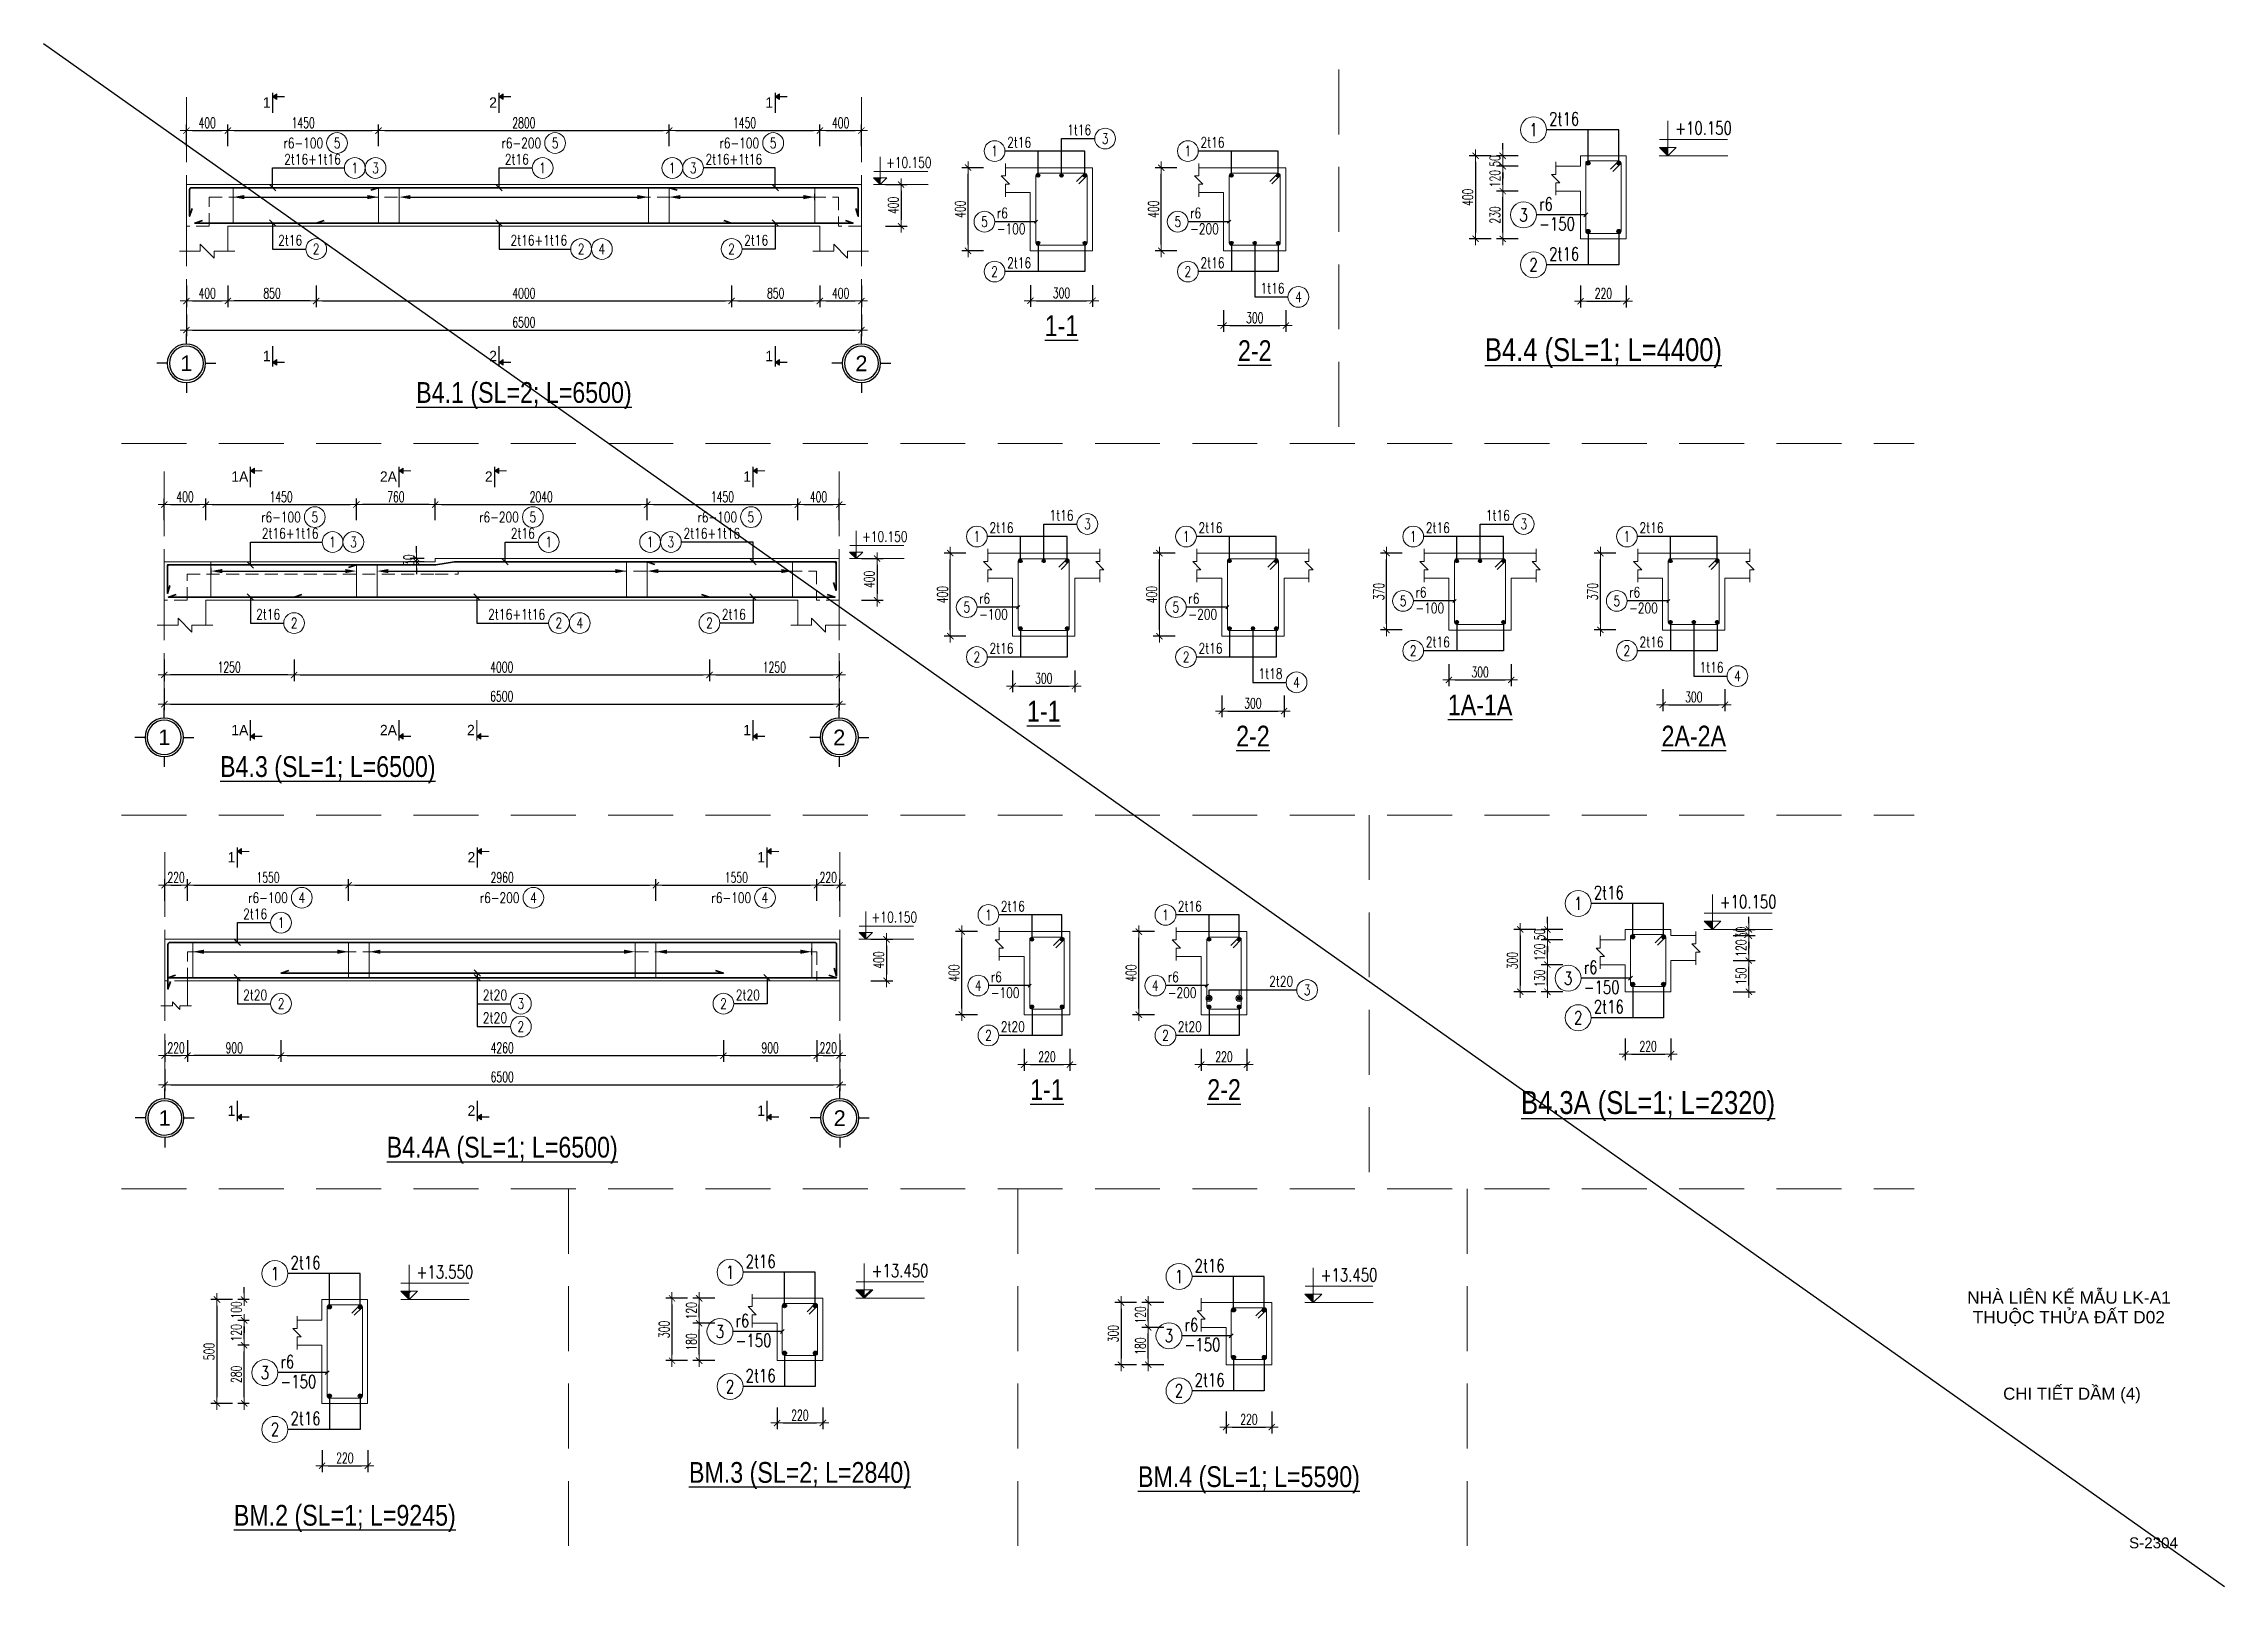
# Model space of a CAD drawing. Header units: millimetres. Extents: x -529861 to -223882, y -171969 to 61504.
# Drawn here: x -405257 to -384257, y -97113 to -82263 of the extents above; entities that cross this region are included whole.
import ezdxf
from ezdxf.enums import TextEntityAlignment as Align

# ---------------------------------------------------------------- set-up
doc = ezdxf.new("R2010")
doc.units = ezdxf.units.MM
doc.header["$LTSCALE"] = 5000
doc.linetypes.add('CENTER', pattern=[2, 1.25, -0.25, 0.25, -0.25])
doc.linetypes.add('HIDDEN', pattern=[0.375, 0.25, -0.125])
doc.layers.get('Defpoints').update_dxf_attribs({"color": 143})
for name, color, linetype, lineweight in [('dim', 8, 'Continuous', 18), ('G-ANNO-TTLB', 7, 'Continuous', 18), ('kata_dim', 8, 'Continuous', 15), ('kata_grid', 8, 'CENTER', 5), ('kata_net khuat', 9, 'HIDDEN', 5), ('kata_net manh', 8, 'Continuous', 5), ('kata_net thay', 4, 'Continuous', 20), ('kata_text', 7, 'Continuous', 30), ('kata_thep chu', 1, 'Continuous', 35), ('kata_thep dai', 220, 'Continuous', 20), ('S-dims', 8, 'Continuous', 18)]:
    doc.layers.add(name, color=color, linetype=linetype, lineweight=lineweight)
doc.layers.add('KCS_Plotter', color=11, linetype='Continuous', plot=False)
for name, color, linetype in [('KCS_TEXT_BANVE_SO', 1, 'Continuous'), ('KCS_TEXT_BANVE_TEN', 162, 'Continuous'), ('text', 255, 'Continuous')]:
    doc.layers.add(name, color=color, linetype=linetype)
doc.styles.add('Arial_13', font='arial.ttf', dxfattribs={"height": 2.5})
doc.styles.add('Arial_14', font='arial.ttf', dxfattribs={"height": 2.5})
doc.styles.add('AVANH', font='')
doc.styles.add('General text 1', font='')
doc.styles.add('kata_text', font='arial.ttf', dxfattribs={"width": 0.8})
doc.styles.add('vnsimpli', font='vnsimli.shx', dxfattribs={"width": 0.65})
doc.styles.get('AVANH').set_extended_font_data('.VnArialH')
doc.styles.get('General text 1').set_extended_font_data('.VnAvantH')
doc.dimstyles.new('kata_dim_20', dxfattribs={"dimscale": 20, "dimtxt": 2.5, "dimasz": 1.5, "dimexe": 1.5, "dimexo": 2.5, "dimtad": 1, "dimdec": 0, "dimzin": 0, "dimdsep": 46, "dimtxsty": 'vnsimpli', "dimblk": 'kata_block_ArchTick', "dimcen": 0.09, "dimdle": 1.2, "dimclrd": 8, "dimclre": 8, "dimclrt": 3, "dimadec": 0, "dimazin": 0, "dimtfac": 1, "dimtdec": 0, "dimtix": 1, "dimtofl": 0, "dimtmove": 0, "dimatfit": 3, "dimfxl": 3.75, "dimfxlon": 1, "dimtolj": 1, "dimtzin": 0, "dimarcsym": 0})
doc.dimstyles.new('kata_dim_25', dxfattribs={"dimscale": 25, "dimtxt": 2.5, "dimasz": 1.5, "dimexe": 1.5, "dimexo": 2.5, "dimtad": 1, "dimdec": 0, "dimzin": 0, "dimdsep": 46, "dimtxsty": 'kata_text', "dimblk": 'kata_block_ArchTick', "dimcen": 0.09, "dimdle": 1.2, "dimclrd": 8, "dimclre": 8, "dimclrt": 3, "dimadec": 0, "dimazin": 0, "dimtfac": 1, "dimtdec": 0, "dimtix": 1, "dimtofl": 0, "dimtmove": 0, "dimatfit": 3, "dimfxl": 3.75, "dimfxlon": 1, "dimtolj": 1, "dimtzin": 0, "dimarcsym": 0})
doc.dimstyles.new('kata_dim_40', dxfattribs={"dimscale": 40, "dimtxt": 2.5, "dimasz": 1.5, "dimexe": 1.5, "dimexo": 2.5, "dimtad": 1, "dimdec": 0, "dimzin": 0, "dimdsep": 46, "dimtxsty": 'vnsimpli', "dimblk": 'kata_block_ArchTick', "dimcen": 0.09, "dimdle": 1.2, "dimclrd": 8, "dimclre": 8, "dimclrt": 3, "dimadec": 0, "dimazin": 0, "dimtfac": 1, "dimtdec": 0, "dimtix": 1, "dimtofl": 0, "dimtmove": 0, "dimatfit": 3, "dimfxl": 3.75, "dimfxlon": 1, "dimtolj": 1, "dimtzin": 0, "dimarcsym": 0})
doc.dimstyles.new('kata_rai_thep', dxfattribs={"dimtxt": 2, "dimasz": 1, "dimexe": 0, "dimexo": 0, "dimtad": 1, "dimdec": 0, "dimzin": 12, "dimdsep": 46, "dimtxsty": 'kata_text', "dimblk": 'kata_block_RUNTIC', "dimcen": 0, "dimse1": 1, "dimse2": 1, "dimclrd": 6, "dimclre": 6, "dimclrt": 7, "dimadec": 0, "dimazin": 3, "dimtfac": 1, "dimtdec": 0, "dimtmove": 2, "dimatfit": 3, "dimldrblk": 'kata_block_LEADERTIC', "dimfxl": 1, "dimtolj": 1, "dimtzin": 0, "dimlwd": -1, "dimlwe": -1, "dimarcsym": 0})

msp = doc.modelspace()

# ---------------------------------------------------------------- texts
at = {"layer": 'G-ANNO-TTLB', "lineweight": 9, "attachment_point": 1}
for s, insert, char_height, width, style in [('NHÀ LIÊN K', (-386734.09, -94272.32), 119.444, 1122.2734, 'Arial_13'), ('\\fArial|b0|i0|c254|p34|;Ế', (-385808.13, -94272.32), 119.4444, 134.06, 'Arial_14'), (' M', (-385697.51, -94272.32), 119.444, 222.1565, 'Arial_13'), ('\\fArial|b0|i0|c254|p34|;Ẫ', (-385514.22, -94272.32), 119.4444, 134.06, 'Arial_14'), ('U LK-A1', (-385403.61, -94272.32), 119.444, 762.2267, 'Arial_13'), ('THU', (-386680.37, -94461.94), 119.444, 417.501, 'Arial_13'), ('\\fArial|b0|i0|c254|p34|;Ộ', (-386335.9, -94461.94), 119.4444, 157.0417, 'Arial_14'), ('C TH', (-386206.32, -94461.94), 119.444, 474.9553, 'Arial_13'), ('\\fArial|b0|i0|c254|p34|;Ử', (-385814.45, -94461.94), 119.4444, 172.3628, 'Arial_14'), ('A ', (-385672.23, -94461.94), 119.444, 191.5142, 'Arial_13'), ('Đ', (-385514.22, -94461.94), 119.44, 145.5508, 'Arial_13'), ('\\fArial|b0|i0|c254|p34|;Ấ', (-385394.13, -94461.94), 119.4444, 134.06, 'Arial_14'), ('T D02', (-385283.52, -94461.94), 119.444, 551.561, 'Arial_13')]:
    msp.add_mtext(s, dxfattribs=dict(at, insert=insert, char_height=char_height, width=width, style=style))
at = {"layer": 'KCS_TEXT_BANVE_SO', "linetype": 'ByBlock', "style": 'Arial_13'}
msp.add_text('S-2304', height=104.575, dxfattribs=at).set_placement((-385175.01, -96746.41))
at = {"layer": 'KCS_TEXT_BANVE_TEN', "linetype": 'ByBlock', "style": 'Arial_13'}
msp.add_text('CHI TIẾT DẦM (4) ', height=116.1946, dxfattribs=at).set_placement((-386387.52, -95315.92))

# ---------------------------------------------------------------- blocks, each defined once
blk = doc.blocks.new('kata_block_TD')
at = {"color": 6, "linetype": 'ByBlock', "lineweight": -2, "style": 'kata_text', "width": 0.8}
blk.add_attdef('SECTDET2', text='', height=5, dxfattribs=at).set_placement((0, 7.97), align=Align.CENTER)
at = {"color": 0, "linetype": 'ByBlock', "lineweight": -2, "style": 'kata_text', "width": 0.8}
blk.add_attdef('SECTDET1', text='', height=5, dxfattribs=at).set_placement((0, 1.47), align=Align.CENTER)
blk = doc.blocks.new('kata_block_ArchTick')
at = {"color": 8}
blk.add_line((1, 0), (-1, 0), dxfattribs=at)
at = {"color": 8, "const_width": 0.15}
blk.add_lwpolyline([(-0.5, -0.5), (0.5, 0.5)], dxfattribs=at)
blk = doc.blocks.new('*D438')
at = {"layer": 'Defpoints', "color": 0, "linetype": 'ByBlock', "ltscale": 1500, "transparency": 16777216}
for p in [(-403482, -83100), (-403882, -83620), (-403482, -83620)]:
    blk.add_point(p, dxfattribs=at)
at = {"layer": 'kata_dim', "color": 8, "linetype": 'ByBlock', "lineweight": -2, "ltscale": 1500, "transparency": 16777216}
for p, q in [((-403882, -83250), (-403882, -83040)), ((-403822, -83100), (-403542, -83100)), ((-403482, -83250), (-403482, -83040))]:
    blk.add_line(p, q, dxfattribs=at)
at = {"layer": 'kata_dim', "color": 8, "linetype": 'ByBlock', "lineweight": -2, "ltscale": 1500, "transparency": 16777216, "xscale": 60, "yscale": 60, "zscale": 60, "rotation": 180}
blk.add_blockref('kata_block_ArchTick', (-403882, -83100), dxfattribs=at)
at = {"layer": 'kata_dim', "color": 8, "linetype": 'ByBlock', "lineweight": -2, "ltscale": 1500, "transparency": 16777216, "xscale": 60, "yscale": 60, "zscale": 60}
blk.add_blockref('kata_block_ArchTick', (-403482, -83100), dxfattribs=at)
at = {"layer": 'kata_dim', "color": 3, "linetype": 'ByBlock', "ltscale": 1500, "transparency": 16777216, "insert": (-403682, -83025), "char_height": 100, "attachment_point": 5, "style": 'vnsimpli'}
blk.add_mtext('\\A1;400', dxfattribs=at)
blk = doc.blocks.new('*D439')
at = {"layer": 'Defpoints', "color": 0, "linetype": 'ByBlock', "ltscale": 1500, "transparency": 16777216}
for p in [(-397382, -83100), (-397782, -83620), (-397382, -83620)]:
    blk.add_point(p, dxfattribs=at)
at = {"layer": 'kata_dim', "color": 8, "linetype": 'ByBlock', "lineweight": -2, "ltscale": 1500, "transparency": 16777216}
for p, q in [((-397782, -83250), (-397782, -83040)), ((-397722, -83100), (-397442, -83100)), ((-397382, -83250), (-397382, -83040))]:
    blk.add_line(p, q, dxfattribs=at)
at = {"layer": 'kata_dim', "color": 8, "linetype": 'ByBlock', "lineweight": -2, "ltscale": 1500, "transparency": 16777216, "xscale": 60, "yscale": 60, "zscale": 60, "rotation": 180}
blk.add_blockref('kata_block_ArchTick', (-397782, -83100), dxfattribs=at)
at = {"layer": 'kata_dim', "color": 8, "linetype": 'ByBlock', "lineweight": -2, "ltscale": 1500, "transparency": 16777216, "xscale": 60, "yscale": 60, "zscale": 60}
blk.add_blockref('kata_block_ArchTick', (-397382, -83100), dxfattribs=at)
at = {"layer": 'kata_dim', "color": 3, "linetype": 'ByBlock', "ltscale": 1500, "transparency": 16777216, "insert": (-397582, -83025), "char_height": 100, "attachment_point": 5, "style": 'vnsimpli'}
blk.add_mtext('\\A1;400', dxfattribs=at)
blk = doc.blocks.new('*D440')
at = {"layer": 'Defpoints', "color": 0, "linetype": 'ByBlock', "ltscale": 1500, "transparency": 16777216}
for p in [(-402032, -83100), (-403482, -83620), (-402032, -83620)]:
    blk.add_point(p, dxfattribs=at)
at = {"layer": 'kata_dim', "color": 8, "linetype": 'ByBlock', "lineweight": -2, "ltscale": 1500, "transparency": 16777216}
for p, q in [((-403482, -83250), (-403482, -83040)), ((-403422, -83100), (-402092, -83100)), ((-402032, -83250), (-402032, -83040))]:
    blk.add_line(p, q, dxfattribs=at)
at = {"layer": 'kata_dim', "color": 8, "linetype": 'ByBlock', "lineweight": -2, "ltscale": 1500, "transparency": 16777216, "xscale": 60, "yscale": 60, "zscale": 60, "rotation": 180}
blk.add_blockref('kata_block_ArchTick', (-403482, -83100), dxfattribs=at)
at = {"layer": 'kata_dim', "color": 8, "linetype": 'ByBlock', "lineweight": -2, "ltscale": 1500, "transparency": 16777216, "xscale": 60, "yscale": 60, "zscale": 60}
blk.add_blockref('kata_block_ArchTick', (-402032, -83100), dxfattribs=at)
at = {"layer": 'kata_dim', "color": 3, "linetype": 'ByBlock', "ltscale": 1500, "transparency": 16777216, "insert": (-402757, -83025), "char_height": 100, "attachment_point": 5, "style": 'vnsimpli'}
blk.add_mtext('\\A1;1450', dxfattribs=at)
blk = doc.blocks.new('*D441')
at = {"layer": 'Defpoints', "color": 0, "linetype": 'ByBlock', "ltscale": 1500, "transparency": 16777216}
for p in [(-399232, -83100), (-402032, -83620), (-399232, -83620)]:
    blk.add_point(p, dxfattribs=at)
at = {"layer": 'kata_dim', "color": 8, "linetype": 'ByBlock', "lineweight": -2, "ltscale": 1500, "transparency": 16777216}
for p, q in [((-402032, -83250), (-402032, -83040)), ((-401972, -83100), (-399292, -83100)), ((-399232, -83250), (-399232, -83040))]:
    blk.add_line(p, q, dxfattribs=at)
at = {"layer": 'kata_dim', "color": 8, "linetype": 'ByBlock', "lineweight": -2, "ltscale": 1500, "transparency": 16777216, "xscale": 60, "yscale": 60, "zscale": 60, "rotation": 180}
blk.add_blockref('kata_block_ArchTick', (-402032, -83100), dxfattribs=at)
at = {"layer": 'kata_dim', "color": 8, "linetype": 'ByBlock', "lineweight": -2, "ltscale": 1500, "transparency": 16777216, "xscale": 60, "yscale": 60, "zscale": 60}
blk.add_blockref('kata_block_ArchTick', (-399232, -83100), dxfattribs=at)
at = {"layer": 'kata_dim', "color": 3, "linetype": 'ByBlock', "ltscale": 1500, "transparency": 16777216, "insert": (-400632, -83025), "char_height": 100, "attachment_point": 5, "style": 'vnsimpli'}
blk.add_mtext('\\A1;2800', dxfattribs=at)
blk = doc.blocks.new('*D442')
at = {"layer": 'Defpoints', "color": 0, "linetype": 'ByBlock', "ltscale": 1500, "transparency": 16777216}
for p in [(-397782, -83100), (-399232, -83620), (-397782, -83620)]:
    blk.add_point(p, dxfattribs=at)
at = {"layer": 'kata_dim', "color": 8, "linetype": 'ByBlock', "lineweight": -2, "ltscale": 1500, "transparency": 16777216}
for p, q in [((-399232, -83250), (-399232, -83040)), ((-399172, -83100), (-397842, -83100)), ((-397782, -83250), (-397782, -83040))]:
    blk.add_line(p, q, dxfattribs=at)
at = {"layer": 'kata_dim', "color": 8, "linetype": 'ByBlock', "lineweight": -2, "ltscale": 1500, "transparency": 16777216, "xscale": 60, "yscale": 60, "zscale": 60, "rotation": 180}
blk.add_blockref('kata_block_ArchTick', (-399232, -83100), dxfattribs=at)
at = {"layer": 'kata_dim', "color": 8, "linetype": 'ByBlock', "lineweight": -2, "ltscale": 1500, "transparency": 16777216, "xscale": 60, "yscale": 60, "zscale": 60}
blk.add_blockref('kata_block_ArchTick', (-397782, -83100), dxfattribs=at)
at = {"layer": 'kata_dim', "color": 3, "linetype": 'ByBlock', "ltscale": 1500, "transparency": 16777216, "insert": (-398507, -83025), "char_height": 100, "attachment_point": 5, "style": 'vnsimpli'}
blk.add_mtext('\\A1;1450', dxfattribs=at)
blk = doc.blocks.new('*D443')
at = {"layer": 'Defpoints', "color": 0, "linetype": 'ByBlock', "ltscale": 1500, "transparency": 16777216}
for p in [(-397315, -83620), (-397315, -84020), (-397000, -84020)]:
    blk.add_point(p, dxfattribs=at)
at = {"layer": 'kata_dim', "color": 8, "linetype": 'ByBlock', "lineweight": -2, "ltscale": 1500, "transparency": 16777216}
for p, q in [((-397150, -83620), (-396940, -83620)), ((-397000, -83680), (-397000, -83960)), ((-397150, -84020), (-396940, -84020))]:
    blk.add_line(p, q, dxfattribs=at)
at = {"layer": 'kata_dim', "color": 8, "linetype": 'ByBlock', "lineweight": -2, "ltscale": 1500, "transparency": 16777216, "xscale": 60, "yscale": 60, "zscale": 60}
for p, rotation in [((-397000, -83620), 90), ((-397000, -84020), 270)]:
    blk.add_blockref('kata_block_ArchTick', p, dxfattribs=dict(at, rotation=rotation))
at = {"layer": 'kata_dim', "color": 3, "linetype": 'ByBlock', "ltscale": 1500, "transparency": 16777216, "insert": (-397075, -83820), "char_height": 100, "attachment_point": 5, "rotation": 90, "style": 'vnsimpli'}
blk.add_mtext('\\A1;400', dxfattribs=at)
blk = doc.blocks.new('kata_block_CT')
at = {"layer": 'S-dims', "linetype": 'ByBlock', "ltscale": 1500}
blk.add_hatch(color=256, dxfattribs=at).paths.add_polyline_path([(0, 1.6), (-1.61, 1.6), (0, 0)])
h = blk.add_hatch(dxfattribs=at)
h.set_pattern_fill('ANSI31', color=256, scale=1.406, style=0)
h.paths.add_polyline_path([(0, 1.6), (0, 0), (1.61, 1.6)])
for p, q in [((11.56, 0), (-1.64, 0)), ((-1.59, 3.14), (11.47, 3.14))]:
    blk.add_line(p, q, dxfattribs=at)
for points in [[(0, 6.69), (0, 0)], [(0, 0), (-1.61, 1.6), (0, 1.6)], [(0, 0), (1.61, 1.6), (0, 1.6)]]:
    blk.add_lwpolyline(points, dxfattribs=at)
at = {"layer": 'S-dims', "color": 3, "style": 'vnsimpli', "width": 0.75}
blk.add_attdef('CT', (1.41, 4.07), '', height=2.5, dxfattribs=at)
blk = doc.blocks.new('kata_block_GRID')
at = {"layer": 'dim', "color": 250, "linetype": 'Continuous', "lineweight": -3}
for p, q in [((0, 4.62), (0, 7.08)), ((-4.63, 0), (-7.09, 0)), ((0, -4.63), (0, -7.09)), ((4.63, 0), (7.09, 0))]:
    blk.add_line(p, q, dxfattribs=at)
at = {"layer": 'dim', "color": 250, "linetype": 'Continuous', "lineweight": -3, "extrusion": (0, 0, -1)}
blk.add_ellipse((0, 0), major_axis=(-4.63, 0), ratio=1, start_param=3.141414, end_param=9.424599, dxfattribs=at)
at = {"layer": 'dim', "color": 9, "linetype": 'Continuous', "lineweight": -3, "extrusion": (0, 0, -1)}
blk.add_ellipse((0, 0), major_axis=(-4.1, 0), ratio=1, start_param=3.140844, end_param=9.424029, dxfattribs=at)
at = {"layer": 'text', "color": 33, "style": 'AVANH'}
blk.add_attdef('GRID', text='', height=3.75, dxfattribs=at).set_placement((0, 0), align=Align.MIDDLE)
blk = doc.blocks.new('*D444')
at = {"layer": 'Defpoints', "color": 0, "linetype": 'ByBlock', "ltscale": 1500, "transparency": 16777216}
for p in [(-403882, -84020), (-397382, -84020), (-397382, -85020)]:
    blk.add_point(p, dxfattribs=at)
at = {"layer": 'kata_dim', "color": 8, "linetype": 'ByBlock', "lineweight": -2, "ltscale": 1500, "transparency": 16777216}
for p, q in [((-403882, -84870), (-403882, -85080)), ((-403822, -85020), (-397442, -85020)), ((-397382, -84870), (-397382, -85080))]:
    blk.add_line(p, q, dxfattribs=at)
at = {"layer": 'kata_dim', "color": 8, "linetype": 'ByBlock', "lineweight": -2, "ltscale": 1500, "transparency": 16777216, "xscale": 60, "yscale": 60, "zscale": 60, "rotation": 180}
blk.add_blockref('kata_block_ArchTick', (-403882, -85020), dxfattribs=at)
at = {"layer": 'kata_dim', "color": 8, "linetype": 'ByBlock', "lineweight": -2, "ltscale": 1500, "transparency": 16777216, "xscale": 60, "yscale": 60, "zscale": 60}
blk.add_blockref('kata_block_ArchTick', (-397382, -85020), dxfattribs=at)
at = {"layer": 'kata_dim', "color": 3, "linetype": 'ByBlock', "ltscale": 1500, "transparency": 16777216, "insert": (-400632, -84945), "char_height": 100, "attachment_point": 5, "style": 'vnsimpli'}
blk.add_mtext('\\A1;6500', dxfattribs=at)
blk = doc.blocks.new('*D445')
at = {"layer": 'Defpoints', "color": 0, "linetype": 'ByBlock', "ltscale": 1500, "transparency": 16777216}
for p in [(-403882, -84020), (-403482, -84020), (-403482, -84740)]:
    blk.add_point(p, dxfattribs=at)
at = {"layer": 'kata_dim', "color": 8, "linetype": 'ByBlock', "lineweight": -2, "ltscale": 1500, "transparency": 16777216}
for p, q in [((-403882, -84590), (-403882, -84800)), ((-403482, -84590), (-403482, -84800)), ((-403822, -84740), (-403542, -84740))]:
    blk.add_line(p, q, dxfattribs=at)
at = {"layer": 'kata_dim', "color": 8, "linetype": 'ByBlock', "lineweight": -2, "ltscale": 1500, "transparency": 16777216, "xscale": 60, "yscale": 60, "zscale": 60, "rotation": 180}
blk.add_blockref('kata_block_ArchTick', (-403882, -84740), dxfattribs=at)
at = {"layer": 'kata_dim', "color": 8, "linetype": 'ByBlock', "lineweight": -2, "ltscale": 1500, "transparency": 16777216, "xscale": 60, "yscale": 60, "zscale": 60}
blk.add_blockref('kata_block_ArchTick', (-403482, -84740), dxfattribs=at)
at = {"layer": 'kata_dim', "color": 3, "linetype": 'ByBlock', "ltscale": 1500, "transparency": 16777216, "insert": (-403682, -84665), "char_height": 100, "attachment_point": 5, "style": 'vnsimpli'}
blk.add_mtext('\\A1;400', dxfattribs=at)
blk = doc.blocks.new('*D446')
at = {"layer": 'Defpoints', "color": 0, "linetype": 'ByBlock', "ltscale": 1500, "transparency": 16777216}
for p in [(-403482, -84020), (-402632, -84020), (-403482, -84740)]:
    blk.add_point(p, dxfattribs=at)
at = {"layer": 'kata_dim', "color": 8, "linetype": 'ByBlock', "lineweight": -2, "ltscale": 1500, "transparency": 16777216}
for p, q in [((-403482, -84590), (-403482, -84800)), ((-402632, -84590), (-402632, -84800)), ((-402692, -84740), (-403422, -84740))]:
    blk.add_line(p, q, dxfattribs=at)
at = {"layer": 'kata_dim', "color": 8, "linetype": 'ByBlock', "lineweight": -2, "ltscale": 1500, "transparency": 16777216, "xscale": 60, "yscale": 60, "zscale": 60, "rotation": 180}
blk.add_blockref('kata_block_ArchTick', (-403482, -84740), dxfattribs=at)
at = {"layer": 'kata_dim', "color": 8, "linetype": 'ByBlock', "lineweight": -2, "ltscale": 1500, "transparency": 16777216, "xscale": 60, "yscale": 60, "zscale": 60}
blk.add_blockref('kata_block_ArchTick', (-402632, -84740), dxfattribs=at)
at = {"layer": 'kata_dim', "color": 3, "linetype": 'ByBlock', "ltscale": 1500, "transparency": 16777216, "insert": (-403057, -84665), "char_height": 100, "attachment_point": 5, "style": 'vnsimpli'}
blk.add_mtext('\\A1;850', dxfattribs=at)
blk = doc.blocks.new('*D447')
at = {"layer": 'Defpoints', "color": 0, "linetype": 'ByBlock', "ltscale": 1500, "transparency": 16777216}
for p in [(-402632, -84020), (-398632, -84020), (-398632, -84740)]:
    blk.add_point(p, dxfattribs=at)
at = {"layer": 'kata_dim', "color": 8, "linetype": 'ByBlock', "lineweight": -2, "ltscale": 1500, "transparency": 16777216}
for p, q in [((-402632, -84590), (-402632, -84800)), ((-398632, -84590), (-398632, -84800)), ((-402572, -84740), (-398692, -84740))]:
    blk.add_line(p, q, dxfattribs=at)
at = {"layer": 'kata_dim', "color": 8, "linetype": 'ByBlock', "lineweight": -2, "ltscale": 1500, "transparency": 16777216, "xscale": 60, "yscale": 60, "zscale": 60, "rotation": 180}
blk.add_blockref('kata_block_ArchTick', (-402632, -84740), dxfattribs=at)
at = {"layer": 'kata_dim', "color": 8, "linetype": 'ByBlock', "lineweight": -2, "ltscale": 1500, "transparency": 16777216, "xscale": 60, "yscale": 60, "zscale": 60}
blk.add_blockref('kata_block_ArchTick', (-398632, -84740), dxfattribs=at)
at = {"layer": 'kata_dim', "color": 3, "linetype": 'ByBlock', "ltscale": 1500, "transparency": 16777216, "insert": (-400632, -84665), "char_height": 100, "attachment_point": 5, "style": 'vnsimpli'}
blk.add_mtext('\\A1;4000', dxfattribs=at)
blk = doc.blocks.new('*D448')
at = {"layer": 'Defpoints', "color": 0, "linetype": 'ByBlock', "ltscale": 1500, "transparency": 16777216}
for p in [(-398632, -84020), (-397782, -84020), (-397782, -84740)]:
    blk.add_point(p, dxfattribs=at)
at = {"layer": 'kata_dim', "color": 8, "linetype": 'ByBlock', "lineweight": -2, "ltscale": 1500, "transparency": 16777216}
for p, q in [((-398632, -84590), (-398632, -84800)), ((-397782, -84590), (-397782, -84800)), ((-398572, -84740), (-397842, -84740))]:
    blk.add_line(p, q, dxfattribs=at)
at = {"layer": 'kata_dim', "color": 8, "linetype": 'ByBlock', "lineweight": -2, "ltscale": 1500, "transparency": 16777216, "xscale": 60, "yscale": 60, "zscale": 60, "rotation": 180}
blk.add_blockref('kata_block_ArchTick', (-398632, -84740), dxfattribs=at)
at = {"layer": 'kata_dim', "color": 8, "linetype": 'ByBlock', "lineweight": -2, "ltscale": 1500, "transparency": 16777216, "xscale": 60, "yscale": 60, "zscale": 60}
blk.add_blockref('kata_block_ArchTick', (-397782, -84740), dxfattribs=at)
at = {"layer": 'kata_dim', "color": 3, "linetype": 'ByBlock', "ltscale": 1500, "transparency": 16777216, "insert": (-398207, -84665), "char_height": 100, "attachment_point": 5, "style": 'vnsimpli'}
blk.add_mtext('\\A1;850', dxfattribs=at)
blk = doc.blocks.new('*D449')
at = {"layer": 'Defpoints', "color": 0, "linetype": 'ByBlock', "ltscale": 1500, "transparency": 16777216}
for p in [(-397782, -84020), (-397382, -84020), (-397382, -84740)]:
    blk.add_point(p, dxfattribs=at)
at = {"layer": 'kata_dim', "color": 8, "linetype": 'ByBlock', "lineweight": -2, "ltscale": 1500, "transparency": 16777216}
for p, q in [((-397782, -84590), (-397782, -84800)), ((-397382, -84590), (-397382, -84800)), ((-397722, -84740), (-397442, -84740))]:
    blk.add_line(p, q, dxfattribs=at)
at = {"layer": 'kata_dim', "color": 8, "linetype": 'ByBlock', "lineweight": -2, "ltscale": 1500, "transparency": 16777216, "xscale": 60, "yscale": 60, "zscale": 60, "rotation": 180}
blk.add_blockref('kata_block_ArchTick', (-397782, -84740), dxfattribs=at)
at = {"layer": 'kata_dim', "color": 8, "linetype": 'ByBlock', "lineweight": -2, "ltscale": 1500, "transparency": 16777216, "xscale": 60, "yscale": 60, "zscale": 60}
blk.add_blockref('kata_block_ArchTick', (-397382, -84740), dxfattribs=at)
at = {"layer": 'kata_dim', "color": 3, "linetype": 'ByBlock', "ltscale": 1500, "transparency": 16777216, "insert": (-397582, -84665), "char_height": 100, "attachment_point": 5, "style": 'vnsimpli'}
blk.add_mtext('\\A1;400', dxfattribs=at)
blk = doc.blocks.new('kata_block_RUNTIC')
at = {"layer": 'kata_dim', "color": 6}
blk.add_line((0, 0.75), (0, -0.75), dxfattribs=at)
blk.add_lwpolyline([(0, 0, 0, 1, 0), (-2.7, 0, 1, 1, 0)], format="xyseb", dxfattribs=at)
blk = doc.blocks.new('*D450')
at = {"layer": 'Defpoints', "color": 6, "linetype": 'ByBlock', "ltscale": 1500, "transparency": 16777216}
blk.add_line((-403392, -83740), (-402072, -83740), dxfattribs=at)
at = {"layer": 'Defpoints', "color": 0, "linetype": 'ByBlock', "ltscale": 1500, "transparency": 16777216}
for p in [(-403432, -83740), (-402032, -83740), (-402032, -83740)]:
    blk.add_point(p, dxfattribs=at)
at = {"layer": 'Defpoints', "color": 6, "linetype": 'ByBlock', "ltscale": 1500, "transparency": 16777216, "xscale": 40, "yscale": 40, "zscale": 40, "rotation": 180}
blk.add_blockref('kata_block_RUNTIC', (-403432, -83740), dxfattribs=at)
at = {"layer": 'Defpoints', "color": 6, "linetype": 'ByBlock', "ltscale": 1500, "transparency": 16777216, "xscale": 40, "yscale": 40, "zscale": 40}
blk.add_blockref('kata_block_RUNTIC', (-402032, -83740), dxfattribs=at)
blk = doc.blocks.new('kata_block_LEADERTIC')
at = {"layer": 'kata_dim', "color": 6}
blk.add_lwpolyline([(0, 0, 0, 1, 0), (-2.7, 0, 1, 1, 0)], format="xyseb", dxfattribs=at)
blk = doc.blocks.new('*D451')
at = {"layer": 'Defpoints', "color": 6, "linetype": 'ByBlock', "ltscale": 1500, "transparency": 16777216}
blk.add_line((-401792, -83740), (-399472, -83740), dxfattribs=at)
at = {"layer": 'Defpoints', "color": 0, "linetype": 'ByBlock', "ltscale": 1500, "transparency": 16777216}
for p in [(-401832, -83740), (-399432, -83740), (-399432, -83740)]:
    blk.add_point(p, dxfattribs=at)
at = {"layer": 'Defpoints', "color": 6, "linetype": 'ByBlock', "ltscale": 1500, "transparency": 16777216, "xscale": 40, "yscale": 40, "zscale": 40, "rotation": 180}
blk.add_blockref('kata_block_RUNTIC', (-401832, -83740), dxfattribs=at)
at = {"layer": 'Defpoints', "color": 6, "linetype": 'ByBlock', "ltscale": 1500, "transparency": 16777216, "xscale": 40, "yscale": 40, "zscale": 40}
blk.add_blockref('kata_block_RUNTIC', (-399432, -83740), dxfattribs=at)
blk = doc.blocks.new('*D452')
at = {"layer": 'Defpoints', "color": 6, "linetype": 'ByBlock', "ltscale": 1500, "transparency": 16777216}
blk.add_line((-399192, -83740), (-397872, -83740), dxfattribs=at)
at = {"layer": 'Defpoints', "color": 0, "linetype": 'ByBlock', "ltscale": 1500, "transparency": 16777216}
for p in [(-399232, -83740), (-397832, -83740), (-397832, -83740)]:
    blk.add_point(p, dxfattribs=at)
at = {"layer": 'Defpoints', "color": 6, "linetype": 'ByBlock', "ltscale": 1500, "transparency": 16777216, "xscale": 40, "yscale": 40, "zscale": 40, "rotation": 180}
blk.add_blockref('kata_block_RUNTIC', (-399232, -83740), dxfattribs=at)
at = {"layer": 'Defpoints', "color": 6, "linetype": 'ByBlock', "ltscale": 1500, "transparency": 16777216, "xscale": 40, "yscale": 40, "zscale": 40}
blk.add_blockref('kata_block_RUNTIC', (-397832, -83740), dxfattribs=at)
blk = doc.blocks.new('*U84')
for centre in [(2.5, 0), (7.5, 0)]:
    blk.add_circle(centre, 2.5)
at = {"layer": 'kata_text', "color": 3, "style": 'vnsimpli', "width": 0.75}
blk.add_attdef('DK2', text='', height=2.5, dxfattribs=at).set_placement((-0.85, 0.85), align=Align.RIGHT)
at = {"layer": 'kata_text', "color": 7, "style": 'vnsimpli', "width": 0.75}
for tag, p in [('SH3', (2.5, 0)), ('SH4', (7.5, 0))]:
    blk.add_attdef(tag, text='', height=2.5, dxfattribs=at).set_placement(p, align=Align.MIDDLE)
blk = doc.blocks.new('*U54')
blk.add_circle((2.5, 0), 2.5)
at = {"layer": 'kata_text', "color": 3, "style": 'vnsimpli', "width": 0.75}
blk.add_attdef('DK2', text='', height=2.5, dxfattribs=at).set_placement((-0.85, 0.85), align=Align.RIGHT)
at = {"layer": 'kata_text', "color": 7, "style": 'vnsimpli', "width": 0.75}
blk.add_attdef('SH3', text='', height=2.5, dxfattribs=at).set_placement((2.5, 0), align=Align.MIDDLE)
blk = doc.blocks.new('*D453')
at = {"layer": 'Defpoints', "color": 0, "linetype": 'ByBlock', "ltscale": 1500, "transparency": 16777216}
for p in [(-395755, -84257), (-395155, -84257), (-395155, -84737)]:
    blk.add_point(p, dxfattribs=at)
at = {"layer": 'kata_dim', "color": 8, "linetype": 'ByBlock', "lineweight": -2, "ltscale": 1500, "transparency": 16777216}
for p, q in [((-395755, -84587), (-395755, -84797)), ((-395155, -84587), (-395155, -84797)), ((-395695, -84737), (-395215, -84737))]:
    blk.add_line(p, q, dxfattribs=at)
at = {"layer": 'kata_dim', "color": 8, "linetype": 'ByBlock', "lineweight": -2, "ltscale": 1500, "transparency": 16777216, "xscale": 60, "yscale": 60, "zscale": 60, "rotation": 180}
blk.add_blockref('kata_block_ArchTick', (-395755, -84737), dxfattribs=at)
at = {"layer": 'kata_dim', "color": 8, "linetype": 'ByBlock', "lineweight": -2, "ltscale": 1500, "transparency": 16777216, "xscale": 60, "yscale": 60, "zscale": 60}
blk.add_blockref('kata_block_ArchTick', (-395155, -84737), dxfattribs=at)
at = {"layer": 'kata_dim', "color": 3, "linetype": 'ByBlock', "ltscale": 1500, "transparency": 16777216, "insert": (-395455, -84662), "char_height": 100, "attachment_point": 5, "style": 'vnsimpli'}
blk.add_mtext('\\A1;300', dxfattribs=at)
blk = doc.blocks.new('*D454')
at = {"layer": 'Defpoints', "color": 0, "linetype": 'ByBlock', "ltscale": 1500, "transparency": 16777216}
for p in [(-396355, -83457), (-395755, -83457), (-395755, -84257)]:
    blk.add_point(p, dxfattribs=at)
at = {"layer": 'kata_dim', "color": 8, "linetype": 'ByBlock', "lineweight": -2, "ltscale": 1500, "transparency": 16777216}
for p, q in [((-396205, -83457), (-396415, -83457)), ((-396355, -84197), (-396355, -83517)), ((-396205, -84257), (-396415, -84257))]:
    blk.add_line(p, q, dxfattribs=at)
at = {"layer": 'kata_dim', "color": 8, "linetype": 'ByBlock', "lineweight": -2, "ltscale": 1500, "transparency": 16777216, "xscale": 60, "yscale": 60, "zscale": 60}
for p, rotation in [((-396355, -83457), 90), ((-396355, -84257), 270)]:
    blk.add_blockref('kata_block_ArchTick', p, dxfattribs=dict(at, rotation=rotation))
at = {"layer": 'kata_dim', "color": 3, "linetype": 'ByBlock', "ltscale": 1500, "transparency": 16777216, "insert": (-396430, -83857), "char_height": 100, "attachment_point": 5, "rotation": 90, "style": 'vnsimpli'}
blk.add_mtext('\\A1;400', dxfattribs=at)
blk = doc.blocks.new('kata_block_THEP')
at = {"layer": 'kata_thep chu', "color": 0}
for p, q in [((-0.5, 0), (0.5, 0)), ((-0.35, 0.35), (0.35, -0.35)), ((0.35, 0.35), (-0.35, -0.35)), ((0, 0.5), (0, -0.5))]:
    blk.add_line(p, q, dxfattribs=at)
at = {"layer": 'kata_thep chu', "color": 0, "const_width": 0.0833}
blk.add_lwpolyline([(-0.5, 0, 1), (0.5, 0, 1), (-0.5, 0, 1)], format="xyb", dxfattribs=at)
blk = doc.blocks.new('*U68')
blk.add_circle((-2.5, 0), 2.5)
at = {"layer": 'kata_text', "color": 7, "style": 'vnsimpli', "width": 0.75}
blk.add_attdef('SH2', text='', height=2.5, dxfattribs=at).set_placement((-2.5, 0), align=Align.MIDDLE)
at = {"layer": 'kata_text', "color": 3, "style": 'vnsimpli', "width": 0.75}
blk.add_attdef('DK1', (0.5, 0.85), '', height=2.5, dxfattribs=at)
blk = doc.blocks.new('*U70')
blk.add_circle((-2.5, 0), 2.5)
at = {"layer": 'kata_text', "color": 7, "style": 'vnsimpli', "width": 0.75}
blk.add_attdef('SH2', text='', height=2.5, dxfattribs=at).set_placement((-2.5, 0), align=Align.MIDDLE)
at = {"layer": 'kata_text', "color": 3, "style": 'vnsimpli', "width": 0.75}
for tag, p in [('DK1', (0.5, 0.85)), ('KC1', (0.5, -2.97))]:
    blk.add_attdef(tag, p, '', height=2.5, dxfattribs=at)
blk = doc.blocks.new('*U87')
blk.add_circle((2.5, 0), 2.5)
at = {"layer": 'kata_text', "color": 3, "style": 'vnsimpli', "width": 0.75}
blk.add_attdef('DKKC2', text='', height=2.5, dxfattribs=at).set_placement((-0.85, -1.25), align=Align.RIGHT)
at = {"layer": 'kata_text', "color": 7, "style": 'vnsimpli', "width": 0.75}
blk.add_attdef('SH3', text='', height=2.5, dxfattribs=at).set_placement((2.5, 0), align=Align.MIDDLE)
blk = doc.blocks.new('kata_block_SECBAL')
blk.add_hatch(color=2).paths.add_polyline_path([(0.99, 3.81), (0, 3.13), (0.99, 2.46)])
at = {"color": 2}
for p, q in [((0.99, 3.81), (0, 3.13)), ((0.99, 2.46), (0, 3.13)), ((0.99, 2.46), (0.99, 3.81))]:
    blk.add_line(p, q, dxfattribs=at)
at = {"color": 2, "const_width": 0.3}
for points in [[(0, -0.8), (0, 4.16)], [(0.99, 3.13), (2.89, 3.13)]]:
    blk.add_lwpolyline(points, dxfattribs=at)
at = {"color": 2, "linetype": 'ByBlock', "lineweight": -2, "style": 'General text 1'}
blk.add_attdef('DETAIL', text='', height=2.5, dxfattribs=at).set_placement((-0.5, 1.75), align=Align.MIDDLE_RIGHT)
blk = doc.blocks.new('*U88')
blk.add_hatch(color=2).paths.add_polyline_path([(0.99, -0.45), (0, 0.22), (0.99, 0.9)])
at = {"color": 2}
for p, q in [((0.99, 0.9), (0, 0.22)), ((0.99, -0.45), (0, 0.22)), ((0.99, 0.9), (0.99, -0.45))]:
    blk.add_line(p, q, dxfattribs=at)
at = {"color": 2, "const_width": 0.3}
for points in [[(0, 4.16), (0, -0.8)], [(0.99, 0.22), (2.89, 0.22)]]:
    blk.add_lwpolyline(points, dxfattribs=at)
at = {"color": 2, "linetype": 'ByBlock', "lineweight": -2, "style": 'General text 1'}
blk.add_attdef('DETAIL', text='', height=2.5, dxfattribs=at).set_placement((-0.5, 1.75), align=Align.MIDDLE_RIGHT)
blk = doc.blocks.new('*D455')
at = {"layer": 'Defpoints', "color": 0, "linetype": 'ByBlock', "ltscale": 1500, "transparency": 16777216}
for p in [(-393894, -84257), (-393294, -84257), (-393294, -84977)]:
    blk.add_point(p, dxfattribs=at)
at = {"layer": 'kata_dim', "color": 8, "linetype": 'ByBlock', "lineweight": -2, "ltscale": 1500, "transparency": 16777216}
for p, q in [((-393894, -84827), (-393894, -85037)), ((-393294, -84827), (-393294, -85037)), ((-393834, -84977), (-393354, -84977))]:
    blk.add_line(p, q, dxfattribs=at)
at = {"layer": 'kata_dim', "color": 8, "linetype": 'ByBlock', "lineweight": -2, "ltscale": 1500, "transparency": 16777216, "xscale": 60, "yscale": 60, "zscale": 60, "rotation": 180}
blk.add_blockref('kata_block_ArchTick', (-393894, -84977), dxfattribs=at)
at = {"layer": 'kata_dim', "color": 8, "linetype": 'ByBlock', "lineweight": -2, "ltscale": 1500, "transparency": 16777216, "xscale": 60, "yscale": 60, "zscale": 60}
blk.add_blockref('kata_block_ArchTick', (-393294, -84977), dxfattribs=at)
at = {"layer": 'kata_dim', "color": 3, "linetype": 'ByBlock', "ltscale": 1500, "transparency": 16777216, "insert": (-393594, -84902), "char_height": 100, "attachment_point": 5, "style": 'vnsimpli'}
blk.add_mtext('\\A1;300', dxfattribs=at)
blk = doc.blocks.new('*D456')
at = {"layer": 'Defpoints', "color": 0, "linetype": 'ByBlock', "ltscale": 1500, "transparency": 16777216}
for p in [(-394494, -83457), (-393894, -83457), (-393894, -84257)]:
    blk.add_point(p, dxfattribs=at)
at = {"layer": 'kata_dim', "color": 8, "linetype": 'ByBlock', "lineweight": -2, "ltscale": 1500, "transparency": 16777216}
for p, q in [((-394344, -83457), (-394554, -83457)), ((-394494, -84197), (-394494, -83517)), ((-394344, -84257), (-394554, -84257))]:
    blk.add_line(p, q, dxfattribs=at)
at = {"layer": 'kata_dim', "color": 8, "linetype": 'ByBlock', "lineweight": -2, "ltscale": 1500, "transparency": 16777216, "xscale": 60, "yscale": 60, "zscale": 60}
for p, rotation in [((-394494, -83457), 90), ((-394494, -84257), 270)]:
    blk.add_blockref('kata_block_ArchTick', p, dxfattribs=dict(at, rotation=rotation))
at = {"layer": 'kata_dim', "color": 3, "linetype": 'ByBlock', "ltscale": 1500, "transparency": 16777216, "insert": (-394569, -83857), "char_height": 100, "attachment_point": 5, "rotation": 90, "style": 'vnsimpli'}
blk.add_mtext('\\A1;400', dxfattribs=at)
blk = doc.blocks.new('*U66')
for centre in [(-7.5, 0), (-2.5, 0)]:
    blk.add_circle(centre, 2.5)
at = {"layer": 'kata_text', "color": 7, "style": 'vnsimpli', "width": 0.75}
for tag, p in [('SH1', (-7.5, 0)), ('SH2', (-2.5, 0))]:
    blk.add_attdef(tag, text='', height=2.5, dxfattribs=at).set_placement(p, align=Align.MIDDLE)
at = {"layer": 'kata_text', "color": 3, "style": 'vnsimpli', "width": 0.75}
blk.add_attdef('DK1', (0.5, 0.85), '', height=2.5, dxfattribs=at)
blk = doc.blocks.new('*D462')
at = {"layer": 'Defpoints', "color": 0, "linetype": 'ByBlock', "ltscale": 1500, "transparency": 16777216}
for p in [(-403695, -86700), (-404095, -87220), (-403695, -87220)]:
    blk.add_point(p, dxfattribs=at)
at = {"layer": 'kata_dim', "color": 8, "linetype": 'ByBlock', "lineweight": -2, "ltscale": 1500, "transparency": 16777216}
for p, q in [((-404095, -86850), (-404095, -86640)), ((-404035, -86700), (-403755, -86700)), ((-403695, -86850), (-403695, -86640))]:
    blk.add_line(p, q, dxfattribs=at)
at = {"layer": 'kata_dim', "color": 8, "linetype": 'ByBlock', "lineweight": -2, "ltscale": 1500, "transparency": 16777216, "xscale": 60, "yscale": 60, "zscale": 60, "rotation": 180}
blk.add_blockref('kata_block_ArchTick', (-404095, -86700), dxfattribs=at)
at = {"layer": 'kata_dim', "color": 8, "linetype": 'ByBlock', "lineweight": -2, "ltscale": 1500, "transparency": 16777216, "xscale": 60, "yscale": 60, "zscale": 60}
blk.add_blockref('kata_block_ArchTick', (-403695, -86700), dxfattribs=at)
at = {"layer": 'kata_dim', "color": 3, "linetype": 'ByBlock', "ltscale": 1500, "transparency": 16777216, "insert": (-403895, -86625), "char_height": 100, "attachment_point": 5, "style": 'vnsimpli'}
blk.add_mtext('\\A1;400', dxfattribs=at)
blk = doc.blocks.new('*D463')
at = {"layer": 'Defpoints', "color": 0, "linetype": 'ByBlock', "ltscale": 1500, "transparency": 16777216}
for p in [(-397595, -86700), (-397995, -87220), (-397595, -87220)]:
    blk.add_point(p, dxfattribs=at)
at = {"layer": 'kata_dim', "color": 8, "linetype": 'ByBlock', "lineweight": -2, "ltscale": 1500, "transparency": 16777216}
for p, q in [((-397995, -86850), (-397995, -86640)), ((-397935, -86700), (-397655, -86700)), ((-397595, -86850), (-397595, -86640))]:
    blk.add_line(p, q, dxfattribs=at)
at = {"layer": 'kata_dim', "color": 8, "linetype": 'ByBlock', "lineweight": -2, "ltscale": 1500, "transparency": 16777216, "xscale": 60, "yscale": 60, "zscale": 60, "rotation": 180}
blk.add_blockref('kata_block_ArchTick', (-397995, -86700), dxfattribs=at)
at = {"layer": 'kata_dim', "color": 8, "linetype": 'ByBlock', "lineweight": -2, "ltscale": 1500, "transparency": 16777216, "xscale": 60, "yscale": 60, "zscale": 60}
blk.add_blockref('kata_block_ArchTick', (-397595, -86700), dxfattribs=at)
at = {"layer": 'kata_dim', "color": 3, "linetype": 'ByBlock', "ltscale": 1500, "transparency": 16777216, "insert": (-397795, -86625), "char_height": 100, "attachment_point": 5, "style": 'vnsimpli'}
blk.add_mtext('\\A1;400', dxfattribs=at)
blk = doc.blocks.new('*D464')
at = {"layer": 'Defpoints', "color": 0, "linetype": 'ByBlock', "ltscale": 1500, "transparency": 16777216}
for p in [(-402245, -86700), (-403695, -87220), (-402245, -87220)]:
    blk.add_point(p, dxfattribs=at)
at = {"layer": 'kata_dim', "color": 8, "linetype": 'ByBlock', "lineweight": -2, "ltscale": 1500, "transparency": 16777216}
for p, q in [((-403695, -86850), (-403695, -86640)), ((-403635, -86700), (-402305, -86700)), ((-402245, -86850), (-402245, -86640))]:
    blk.add_line(p, q, dxfattribs=at)
at = {"layer": 'kata_dim', "color": 8, "linetype": 'ByBlock', "lineweight": -2, "ltscale": 1500, "transparency": 16777216, "xscale": 60, "yscale": 60, "zscale": 60, "rotation": 180}
blk.add_blockref('kata_block_ArchTick', (-403695, -86700), dxfattribs=at)
at = {"layer": 'kata_dim', "color": 8, "linetype": 'ByBlock', "lineweight": -2, "ltscale": 1500, "transparency": 16777216, "xscale": 60, "yscale": 60, "zscale": 60}
blk.add_blockref('kata_block_ArchTick', (-402245, -86700), dxfattribs=at)
at = {"layer": 'kata_dim', "color": 3, "linetype": 'ByBlock', "ltscale": 1500, "transparency": 16777216, "insert": (-402970, -86625), "char_height": 100, "attachment_point": 5, "style": 'vnsimpli'}
blk.add_mtext('\\A1;1450', dxfattribs=at)
blk = doc.blocks.new('*D465')
at = {"layer": 'Defpoints', "color": 0, "linetype": 'ByBlock', "ltscale": 1500, "transparency": 16777216}
for p in [(-399445, -86700), (-401485, -87220), (-399445, -87220)]:
    blk.add_point(p, dxfattribs=at)
at = {"layer": 'kata_dim', "color": 8, "linetype": 'ByBlock', "lineweight": -2, "ltscale": 1500, "transparency": 16777216}
for p, q in [((-401485, -86850), (-401485, -86640)), ((-401425, -86700), (-399505, -86700)), ((-399445, -86850), (-399445, -86640))]:
    blk.add_line(p, q, dxfattribs=at)
at = {"layer": 'kata_dim', "color": 8, "linetype": 'ByBlock', "lineweight": -2, "ltscale": 1500, "transparency": 16777216, "xscale": 60, "yscale": 60, "zscale": 60, "rotation": 180}
blk.add_blockref('kata_block_ArchTick', (-401485, -86700), dxfattribs=at)
at = {"layer": 'kata_dim', "color": 8, "linetype": 'ByBlock', "lineweight": -2, "ltscale": 1500, "transparency": 16777216, "xscale": 60, "yscale": 60, "zscale": 60}
blk.add_blockref('kata_block_ArchTick', (-399445, -86700), dxfattribs=at)
at = {"layer": 'kata_dim', "color": 3, "linetype": 'ByBlock', "ltscale": 1500, "transparency": 16777216, "insert": (-400465, -86625), "char_height": 100, "attachment_point": 5, "style": 'vnsimpli'}
blk.add_mtext('\\A1;2040', dxfattribs=at)
blk = doc.blocks.new('*D466')
at = {"layer": 'Defpoints', "color": 0, "linetype": 'ByBlock', "ltscale": 1500, "transparency": 16777216}
for p in [(-397995, -86700), (-399445, -87220), (-397995, -87220)]:
    blk.add_point(p, dxfattribs=at)
at = {"layer": 'kata_dim', "color": 8, "linetype": 'ByBlock', "lineweight": -2, "ltscale": 1500, "transparency": 16777216}
for p, q in [((-399445, -86850), (-399445, -86640)), ((-399385, -86700), (-398055, -86700)), ((-397995, -86850), (-397995, -86640))]:
    blk.add_line(p, q, dxfattribs=at)
at = {"layer": 'kata_dim', "color": 8, "linetype": 'ByBlock', "lineweight": -2, "ltscale": 1500, "transparency": 16777216, "xscale": 60, "yscale": 60, "zscale": 60, "rotation": 180}
blk.add_blockref('kata_block_ArchTick', (-399445, -86700), dxfattribs=at)
at = {"layer": 'kata_dim', "color": 8, "linetype": 'ByBlock', "lineweight": -2, "ltscale": 1500, "transparency": 16777216, "xscale": 60, "yscale": 60, "zscale": 60}
blk.add_blockref('kata_block_ArchTick', (-397995, -86700), dxfattribs=at)
at = {"layer": 'kata_dim', "color": 3, "linetype": 'ByBlock', "ltscale": 1500, "transparency": 16777216, "insert": (-398720, -86625), "char_height": 100, "attachment_point": 5, "style": 'vnsimpli'}
blk.add_mtext('\\A1;1450', dxfattribs=at)
blk = doc.blocks.new('*D467')
at = {"layer": 'Defpoints', "color": 0, "linetype": 'ByBlock', "ltscale": 1500, "transparency": 16777216}
for p in [(-397534, -87220), (-397534, -87620), (-397231, -87620)]:
    blk.add_point(p, dxfattribs=at)
at = {"layer": 'kata_dim', "color": 8, "linetype": 'ByBlock', "lineweight": -2, "ltscale": 1500, "transparency": 16777216}
for p, q in [((-397381, -87220), (-397171, -87220)), ((-397231, -87280), (-397231, -87560)), ((-397381, -87620), (-397171, -87620))]:
    blk.add_line(p, q, dxfattribs=at)
at = {"layer": 'kata_dim', "color": 8, "linetype": 'ByBlock', "lineweight": -2, "ltscale": 1500, "transparency": 16777216, "xscale": 60, "yscale": 60, "zscale": 60}
for p, rotation in [((-397231, -87220), 90), ((-397231, -87620), 270)]:
    blk.add_blockref('kata_block_ArchTick', p, dxfattribs=dict(at, rotation=rotation))
at = {"layer": 'kata_dim', "color": 3, "linetype": 'ByBlock', "ltscale": 1500, "transparency": 16777216, "insert": (-397306, -87420), "char_height": 100, "attachment_point": 5, "rotation": 90, "style": 'vnsimpli'}
blk.add_mtext('\\A1;400', dxfattribs=at)
blk = doc.blocks.new('*D468')
at = {"layer": 'Defpoints', "color": 0, "linetype": 'ByBlock', "ltscale": 1500, "transparency": 16777216}
for p in [(-404095, -87620), (-397595, -87620), (-397595, -88620)]:
    blk.add_point(p, dxfattribs=at)
at = {"layer": 'kata_dim', "color": 8, "linetype": 'ByBlock', "lineweight": -2, "ltscale": 1500, "transparency": 16777216}
for p, q in [((-404095, -88470), (-404095, -88680)), ((-397595, -88470), (-397595, -88680)), ((-404035, -88620), (-397655, -88620))]:
    blk.add_line(p, q, dxfattribs=at)
at = {"layer": 'kata_dim', "color": 8, "linetype": 'ByBlock', "lineweight": -2, "ltscale": 1500, "transparency": 16777216, "xscale": 60, "yscale": 60, "zscale": 60, "rotation": 180}
blk.add_blockref('kata_block_ArchTick', (-404095, -88620), dxfattribs=at)
at = {"layer": 'kata_dim', "color": 8, "linetype": 'ByBlock', "lineweight": -2, "ltscale": 1500, "transparency": 16777216, "xscale": 60, "yscale": 60, "zscale": 60}
blk.add_blockref('kata_block_ArchTick', (-397595, -88620), dxfattribs=at)
at = {"layer": 'kata_dim', "color": 3, "linetype": 'ByBlock', "ltscale": 1500, "transparency": 16777216, "insert": (-400845, -88545), "char_height": 100, "attachment_point": 5, "style": 'vnsimpli'}
blk.add_mtext('\\A1;6500', dxfattribs=at)
blk = doc.blocks.new('*D469')
at = {"layer": 'Defpoints', "color": 0, "linetype": 'ByBlock', "ltscale": 1500, "transparency": 16777216}
for p in [(-402845, -87620), (-404095, -88042), (-404095, -88340)]:
    blk.add_point(p, dxfattribs=at)
at = {"layer": 'kata_dim', "color": 8, "linetype": 'ByBlock', "lineweight": -2, "ltscale": 1500, "transparency": 16777216}
for p, q in [((-404095, -88190), (-404095, -88400)), ((-402845, -88190), (-402845, -88400)), ((-402905, -88340), (-404035, -88340))]:
    blk.add_line(p, q, dxfattribs=at)
at = {"layer": 'kata_dim', "color": 8, "linetype": 'ByBlock', "lineweight": -2, "ltscale": 1500, "transparency": 16777216, "xscale": 60, "yscale": 60, "zscale": 60, "rotation": 180}
blk.add_blockref('kata_block_ArchTick', (-404095, -88340), dxfattribs=at)
at = {"layer": 'kata_dim', "color": 8, "linetype": 'ByBlock', "lineweight": -2, "ltscale": 1500, "transparency": 16777216, "xscale": 60, "yscale": 60, "zscale": 60}
blk.add_blockref('kata_block_ArchTick', (-402845, -88340), dxfattribs=at)
at = {"layer": 'kata_dim', "color": 3, "linetype": 'ByBlock', "ltscale": 1500, "transparency": 16777216, "insert": (-403470, -88265), "char_height": 100, "attachment_point": 5, "style": 'vnsimpli'}
blk.add_mtext('\\A1;1250', dxfattribs=at)
blk = doc.blocks.new('*D457')
at = {"layer": 'Defpoints', "color": 0, "linetype": 'ByBlock', "ltscale": 1500, "transparency": 16777216}
for p in [(-402845, -87620), (-398845, -87620), (-398845, -88340)]:
    blk.add_point(p, dxfattribs=at)
at = {"layer": 'kata_dim', "color": 8, "linetype": 'ByBlock', "lineweight": -2, "ltscale": 1500, "transparency": 16777216}
for p, q in [((-402845, -88190), (-402845, -88400)), ((-398845, -88190), (-398845, -88400)), ((-402785, -88340), (-398905, -88340))]:
    blk.add_line(p, q, dxfattribs=at)
at = {"layer": 'kata_dim', "color": 8, "linetype": 'ByBlock', "lineweight": -2, "ltscale": 1500, "transparency": 16777216, "xscale": 60, "yscale": 60, "zscale": 60, "rotation": 180}
blk.add_blockref('kata_block_ArchTick', (-402845, -88340), dxfattribs=at)
at = {"layer": 'kata_dim', "color": 8, "linetype": 'ByBlock', "lineweight": -2, "ltscale": 1500, "transparency": 16777216, "xscale": 60, "yscale": 60, "zscale": 60}
blk.add_blockref('kata_block_ArchTick', (-398845, -88340), dxfattribs=at)
at = {"layer": 'kata_dim', "color": 3, "linetype": 'ByBlock', "ltscale": 1500, "transparency": 16777216, "insert": (-400845, -88265), "char_height": 100, "attachment_point": 5, "style": 'vnsimpli'}
blk.add_mtext('\\A1;4000', dxfattribs=at)
blk = doc.blocks.new('*D458')
at = {"layer": 'Defpoints', "color": 0, "linetype": 'ByBlock', "ltscale": 1500, "transparency": 16777216}
for p in [(-398845, -87620), (-397595, -88106), (-397595, -88340)]:
    blk.add_point(p, dxfattribs=at)
at = {"layer": 'kata_dim', "color": 8, "linetype": 'ByBlock', "lineweight": -2, "ltscale": 1500, "transparency": 16777216}
for p, q in [((-398845, -88190), (-398845, -88400)), ((-398785, -88340), (-397655, -88340)), ((-397595, -88206), (-397595, -88400))]:
    blk.add_line(p, q, dxfattribs=at)
at = {"layer": 'kata_dim', "color": 8, "linetype": 'ByBlock', "lineweight": -2, "ltscale": 1500, "transparency": 16777216, "xscale": 60, "yscale": 60, "zscale": 60, "rotation": 180}
blk.add_blockref('kata_block_ArchTick', (-398845, -88340), dxfattribs=at)
at = {"layer": 'kata_dim', "color": 8, "linetype": 'ByBlock', "lineweight": -2, "ltscale": 1500, "transparency": 16777216, "xscale": 60, "yscale": 60, "zscale": 60}
blk.add_blockref('kata_block_ArchTick', (-397595, -88340), dxfattribs=at)
at = {"layer": 'kata_dim', "color": 3, "linetype": 'ByBlock', "ltscale": 1500, "transparency": 16777216, "insert": (-398220, -88265), "char_height": 100, "attachment_point": 5, "style": 'vnsimpli'}
blk.add_mtext('\\A1;1250', dxfattribs=at)
blk = doc.blocks.new('*D459')
at = {"layer": 'Defpoints', "color": 6, "linetype": 'ByBlock', "ltscale": 1500, "transparency": 16777216}
blk.add_line((-403605, -87340), (-402285, -87340), dxfattribs=at)
at = {"layer": 'Defpoints', "color": 0, "linetype": 'ByBlock', "ltscale": 1500, "transparency": 16777216}
for p in [(-403645, -87340), (-402245, -87340), (-402245, -87340)]:
    blk.add_point(p, dxfattribs=at)
at = {"layer": 'Defpoints', "color": 6, "linetype": 'ByBlock', "ltscale": 1500, "transparency": 16777216, "xscale": 40, "yscale": 40, "zscale": 40, "rotation": 180}
blk.add_blockref('kata_block_RUNTIC', (-403645, -87340), dxfattribs=at)
at = {"layer": 'Defpoints', "color": 6, "linetype": 'ByBlock', "ltscale": 1500, "transparency": 16777216, "xscale": 40, "yscale": 40, "zscale": 40}
blk.add_blockref('kata_block_RUNTIC', (-402245, -87340), dxfattribs=at)
blk = doc.blocks.new('*D460')
at = {"layer": 'Defpoints', "color": 6, "linetype": 'ByBlock', "ltscale": 1500, "transparency": 16777216}
blk.add_line((-402005, -87340), (-399685, -87340), dxfattribs=at)
at = {"layer": 'Defpoints', "color": 0, "linetype": 'ByBlock', "ltscale": 1500, "transparency": 16777216}
for p in [(-402045, -87340), (-399645, -87340), (-399645, -87340)]:
    blk.add_point(p, dxfattribs=at)
at = {"layer": 'Defpoints', "color": 6, "linetype": 'ByBlock', "ltscale": 1500, "transparency": 16777216, "xscale": 40, "yscale": 40, "zscale": 40, "rotation": 180}
blk.add_blockref('kata_block_RUNTIC', (-402045, -87340), dxfattribs=at)
at = {"layer": 'Defpoints', "color": 6, "linetype": 'ByBlock', "ltscale": 1500, "transparency": 16777216, "xscale": 40, "yscale": 40, "zscale": 40}
blk.add_blockref('kata_block_RUNTIC', (-399645, -87340), dxfattribs=at)
blk = doc.blocks.new('*D461')
at = {"layer": 'Defpoints', "color": 6, "linetype": 'ByBlock', "ltscale": 1500, "transparency": 16777216}
blk.add_line((-399405, -87340), (-398085, -87340), dxfattribs=at)
at = {"layer": 'Defpoints', "color": 0, "linetype": 'ByBlock', "ltscale": 1500, "transparency": 16777216}
for p in [(-399445, -87340), (-398045, -87340), (-398045, -87340)]:
    blk.add_point(p, dxfattribs=at)
at = {"layer": 'Defpoints', "color": 6, "linetype": 'ByBlock', "ltscale": 1500, "transparency": 16777216, "xscale": 40, "yscale": 40, "zscale": 40, "rotation": 180}
blk.add_blockref('kata_block_RUNTIC', (-399445, -87340), dxfattribs=at)
at = {"layer": 'Defpoints', "color": 6, "linetype": 'ByBlock', "ltscale": 1500, "transparency": 16777216, "xscale": 40, "yscale": 40, "zscale": 40}
blk.add_blockref('kata_block_RUNTIC', (-398045, -87340), dxfattribs=at)
blk = doc.blocks.new('*D470')
at = {"layer": 'Defpoints', "color": 0, "linetype": 'ByBlock', "ltscale": 1500, "transparency": 16777216}
for p in [(-395926, -87967), (-395326, -87967), (-395326, -88447)]:
    blk.add_point(p, dxfattribs=at)
at = {"layer": 'kata_dim', "color": 8, "linetype": 'ByBlock', "lineweight": -2, "ltscale": 1500, "transparency": 16777216}
for p, q in [((-395926, -88297), (-395926, -88507)), ((-395326, -88297), (-395326, -88507)), ((-395866, -88447), (-395386, -88447))]:
    blk.add_line(p, q, dxfattribs=at)
at = {"layer": 'kata_dim', "color": 8, "linetype": 'ByBlock', "lineweight": -2, "ltscale": 1500, "transparency": 16777216, "xscale": 60, "yscale": 60, "zscale": 60, "rotation": 180}
blk.add_blockref('kata_block_ArchTick', (-395926, -88447), dxfattribs=at)
at = {"layer": 'kata_dim', "color": 8, "linetype": 'ByBlock', "lineweight": -2, "ltscale": 1500, "transparency": 16777216, "xscale": 60, "yscale": 60, "zscale": 60}
blk.add_blockref('kata_block_ArchTick', (-395326, -88447), dxfattribs=at)
at = {"layer": 'kata_dim', "color": 3, "linetype": 'ByBlock', "ltscale": 1500, "transparency": 16777216, "insert": (-395626, -88372), "char_height": 100, "attachment_point": 5, "style": 'vnsimpli'}
blk.add_mtext('\\A1;300', dxfattribs=at)
blk = doc.blocks.new('*D471')
at = {"layer": 'Defpoints', "color": 0, "linetype": 'ByBlock', "ltscale": 1500, "transparency": 16777216}
for p in [(-396526, -87167), (-395926, -87167), (-395926, -87967)]:
    blk.add_point(p, dxfattribs=at)
at = {"layer": 'kata_dim', "color": 8, "linetype": 'ByBlock', "lineweight": -2, "ltscale": 1500, "transparency": 16777216}
for p, q in [((-396376, -87167), (-396586, -87167)), ((-396526, -87907), (-396526, -87227)), ((-396376, -87967), (-396586, -87967))]:
    blk.add_line(p, q, dxfattribs=at)
at = {"layer": 'kata_dim', "color": 8, "linetype": 'ByBlock', "lineweight": -2, "ltscale": 1500, "transparency": 16777216, "xscale": 60, "yscale": 60, "zscale": 60}
for p, rotation in [((-396526, -87167), 90), ((-396526, -87967), 270)]:
    blk.add_blockref('kata_block_ArchTick', p, dxfattribs=dict(at, rotation=rotation))
at = {"layer": 'kata_dim', "color": 3, "linetype": 'ByBlock', "ltscale": 1500, "transparency": 16777216, "insert": (-396601, -87567), "char_height": 100, "attachment_point": 5, "rotation": 90, "style": 'vnsimpli'}
blk.add_mtext('\\A1;400', dxfattribs=at)
blk = doc.blocks.new('*D472')
at = {"layer": 'Defpoints', "color": 0, "linetype": 'ByBlock', "ltscale": 1500, "transparency": 16777216}
for p in [(-393912, -87967), (-393312, -87967), (-393312, -88687)]:
    blk.add_point(p, dxfattribs=at)
at = {"layer": 'kata_dim', "color": 8, "linetype": 'ByBlock', "lineweight": -2, "ltscale": 1500, "transparency": 16777216}
for p, q in [((-393912, -88537), (-393912, -88747)), ((-393312, -88537), (-393312, -88747)), ((-393852, -88687), (-393372, -88687))]:
    blk.add_line(p, q, dxfattribs=at)
at = {"layer": 'kata_dim', "color": 8, "linetype": 'ByBlock', "lineweight": -2, "ltscale": 1500, "transparency": 16777216, "xscale": 60, "yscale": 60, "zscale": 60, "rotation": 180}
blk.add_blockref('kata_block_ArchTick', (-393912, -88687), dxfattribs=at)
at = {"layer": 'kata_dim', "color": 8, "linetype": 'ByBlock', "lineweight": -2, "ltscale": 1500, "transparency": 16777216, "xscale": 60, "yscale": 60, "zscale": 60}
blk.add_blockref('kata_block_ArchTick', (-393312, -88687), dxfattribs=at)
at = {"layer": 'kata_dim', "color": 3, "linetype": 'ByBlock', "ltscale": 1500, "transparency": 16777216, "insert": (-393612, -88612), "char_height": 100, "attachment_point": 5, "style": 'vnsimpli'}
blk.add_mtext('\\A1;300', dxfattribs=at)
blk = doc.blocks.new('*D473')
at = {"layer": 'Defpoints', "color": 0, "linetype": 'ByBlock', "ltscale": 1500, "transparency": 16777216}
for p in [(-394512, -87167), (-393912, -87167), (-393912, -87967)]:
    blk.add_point(p, dxfattribs=at)
at = {"layer": 'kata_dim', "color": 8, "linetype": 'ByBlock', "lineweight": -2, "ltscale": 1500, "transparency": 16777216}
for p, q in [((-394362, -87167), (-394572, -87167)), ((-394512, -87907), (-394512, -87227)), ((-394362, -87967), (-394572, -87967))]:
    blk.add_line(p, q, dxfattribs=at)
at = {"layer": 'kata_dim', "color": 8, "linetype": 'ByBlock', "lineweight": -2, "ltscale": 1500, "transparency": 16777216, "xscale": 60, "yscale": 60, "zscale": 60}
for p, rotation in [((-394512, -87167), 90), ((-394512, -87967), 270)]:
    blk.add_blockref('kata_block_ArchTick', p, dxfattribs=dict(at, rotation=rotation))
at = {"layer": 'kata_dim', "color": 3, "linetype": 'ByBlock', "ltscale": 1500, "transparency": 16777216, "insert": (-394587, -87567), "char_height": 100, "attachment_point": 5, "rotation": 90, "style": 'vnsimpli'}
blk.add_mtext('\\A1;400', dxfattribs=at)
blk = doc.blocks.new('*D474')
at = {"layer": 'Defpoints', "color": 0, "linetype": 'ByBlock', "ltscale": 1500, "transparency": 16777216}
for p in [(-402245, -86700), (-402245, -86843), (-401485, -87220)]:
    blk.add_point(p, dxfattribs=at)
at = {"layer": 'kata_dim', "color": 8, "linetype": 'ByBlock', "lineweight": -2, "ltscale": 1500, "transparency": 16777216}
for p, q in [((-402245, -86743), (-402245, -86640)), ((-401545, -86700), (-402185, -86700)), ((-401485, -86850), (-401485, -86640))]:
    blk.add_line(p, q, dxfattribs=at)
at = {"layer": 'kata_dim', "color": 8, "linetype": 'ByBlock', "lineweight": -2, "ltscale": 1500, "transparency": 16777216, "xscale": 60, "yscale": 60, "zscale": 60, "rotation": 180}
blk.add_blockref('kata_block_ArchTick', (-402245, -86700), dxfattribs=at)
at = {"layer": 'kata_dim', "color": 8, "linetype": 'ByBlock', "lineweight": -2, "ltscale": 1500, "transparency": 16777216, "xscale": 60, "yscale": 60, "zscale": 60}
blk.add_blockref('kata_block_ArchTick', (-401485, -86700), dxfattribs=at)
at = {"layer": 'kata_dim', "color": 3, "linetype": 'ByBlock', "ltscale": 1500, "transparency": 16777216, "insert": (-401865, -86625), "char_height": 100, "attachment_point": 5, "style": 'vnsimpli'}
blk.add_mtext('\\A1;760', dxfattribs=at)
blk = doc.blocks.new('*D477')
at = {"layer": 'Defpoints', "color": 0, "linetype": 'ByBlock', "ltscale": 1500, "transparency": 16777216}
for p in [(-391724, -87907), (-391124, -87907), (-391124, -88387)]:
    blk.add_point(p, dxfattribs=at)
at = {"layer": 'kata_dim', "color": 8, "linetype": 'ByBlock', "lineweight": -2, "ltscale": 1500, "transparency": 16777216}
for p, q in [((-391724, -88237), (-391724, -88447)), ((-391664, -88387), (-391184, -88387)), ((-391124, -88237), (-391124, -88447))]:
    blk.add_line(p, q, dxfattribs=at)
at = {"layer": 'kata_dim', "color": 8, "linetype": 'ByBlock', "lineweight": -2, "ltscale": 1500, "transparency": 16777216, "xscale": 60, "yscale": 60, "zscale": 60, "rotation": 180}
blk.add_blockref('kata_block_ArchTick', (-391724, -88387), dxfattribs=at)
at = {"layer": 'kata_dim', "color": 8, "linetype": 'ByBlock', "lineweight": -2, "ltscale": 1500, "transparency": 16777216, "xscale": 60, "yscale": 60, "zscale": 60}
blk.add_blockref('kata_block_ArchTick', (-391124, -88387), dxfattribs=at)
at = {"layer": 'kata_dim', "color": 3, "linetype": 'ByBlock', "ltscale": 1500, "transparency": 16777216, "insert": (-391424, -88312), "char_height": 100, "attachment_point": 5, "style": 'vnsimpli'}
blk.add_mtext('\\A1;300', dxfattribs=at)
blk = doc.blocks.new('*D478')
at = {"layer": 'Defpoints', "color": 0, "linetype": 'ByBlock', "ltscale": 1500, "transparency": 16777216}
for p in [(-392324, -87167), (-391724, -87167), (-391724, -87907)]:
    blk.add_point(p, dxfattribs=at)
at = {"layer": 'kata_dim', "color": 8, "linetype": 'ByBlock', "lineweight": -2, "ltscale": 1500, "transparency": 16777216}
for p, q in [((-392174, -87167), (-392384, -87167)), ((-392324, -87847), (-392324, -87227)), ((-392174, -87907), (-392384, -87907))]:
    blk.add_line(p, q, dxfattribs=at)
at = {"layer": 'kata_dim', "color": 8, "linetype": 'ByBlock', "lineweight": -2, "ltscale": 1500, "transparency": 16777216, "xscale": 60, "yscale": 60, "zscale": 60}
for p, rotation in [((-392324, -87167), 90), ((-392324, -87907), 270)]:
    blk.add_blockref('kata_block_ArchTick', p, dxfattribs=dict(at, rotation=rotation))
at = {"layer": 'kata_dim', "color": 3, "linetype": 'ByBlock', "ltscale": 1500, "transparency": 16777216, "insert": (-392399, -87537), "char_height": 100, "attachment_point": 5, "rotation": 90, "style": 'vnsimpli'}
blk.add_mtext('\\A1;370', dxfattribs=at)
blk = doc.blocks.new('*D475')
at = {"layer": 'Defpoints', "color": 0, "linetype": 'ByBlock', "ltscale": 1500, "transparency": 16777216}
for p in [(-389666, -87907), (-389066, -87907), (-389066, -88627)]:
    blk.add_point(p, dxfattribs=at)
at = {"layer": 'kata_dim', "color": 8, "linetype": 'ByBlock', "lineweight": -2, "ltscale": 1500, "transparency": 16777216}
for p, q in [((-389666, -88477), (-389666, -88687)), ((-389066, -88477), (-389066, -88687)), ((-389606, -88627), (-389126, -88627))]:
    blk.add_line(p, q, dxfattribs=at)
at = {"layer": 'kata_dim', "color": 8, "linetype": 'ByBlock', "lineweight": -2, "ltscale": 1500, "transparency": 16777216, "xscale": 60, "yscale": 60, "zscale": 60, "rotation": 180}
blk.add_blockref('kata_block_ArchTick', (-389666, -88627), dxfattribs=at)
at = {"layer": 'kata_dim', "color": 8, "linetype": 'ByBlock', "lineweight": -2, "ltscale": 1500, "transparency": 16777216, "xscale": 60, "yscale": 60, "zscale": 60}
blk.add_blockref('kata_block_ArchTick', (-389066, -88627), dxfattribs=at)
at = {"layer": 'kata_dim', "color": 3, "linetype": 'ByBlock', "ltscale": 1500, "transparency": 16777216, "insert": (-389366, -88552), "char_height": 100, "attachment_point": 5, "style": 'vnsimpli'}
blk.add_mtext('\\A1;300', dxfattribs=at)
blk = doc.blocks.new('*D476')
at = {"layer": 'Defpoints', "color": 0, "linetype": 'ByBlock', "ltscale": 1500, "transparency": 16777216}
for p in [(-390266, -87167), (-389666, -87167), (-389666, -87907)]:
    blk.add_point(p, dxfattribs=at)
at = {"layer": 'kata_dim', "color": 8, "linetype": 'ByBlock', "lineweight": -2, "ltscale": 1500, "transparency": 16777216}
for p, q in [((-390116, -87167), (-390326, -87167)), ((-390266, -87847), (-390266, -87227)), ((-390116, -87907), (-390326, -87907))]:
    blk.add_line(p, q, dxfattribs=at)
at = {"layer": 'kata_dim', "color": 8, "linetype": 'ByBlock', "lineweight": -2, "ltscale": 1500, "transparency": 16777216, "xscale": 60, "yscale": 60, "zscale": 60}
for p, rotation in [((-390266, -87167), 90), ((-390266, -87907), 270)]:
    blk.add_blockref('kata_block_ArchTick', p, dxfattribs=dict(at, rotation=rotation))
at = {"layer": 'kata_dim', "color": 3, "linetype": 'ByBlock', "ltscale": 1500, "transparency": 16777216, "insert": (-390341, -87537), "char_height": 100, "attachment_point": 5, "rotation": 90, "style": 'vnsimpli'}
blk.add_mtext('\\A1;370', dxfattribs=at)
blk = doc.blocks.new('*D479')
at = {"layer": 'Defpoints', "color": 0, "linetype": 'ByBlock', "ltscale": 1500, "transparency": 16777216}
for p in [(-401666, -87250), (-401492, -87220), (-401492, -87250)]:
    blk.add_point(p, dxfattribs=at)
at = {"layer": 'kata_dim', "color": 8, "linetype": 'ByBlock', "lineweight": -2, "ltscale": 1500, "transparency": 16777216}
for p, q in [((-401666, -87160), (-401666, -87100)), ((-401592, -87220), (-401726, -87220)), ((-401592, -87250), (-401726, -87250)), ((-401666, -87310), (-401666, -87370))]:
    blk.add_line(p, q, dxfattribs=at)
at = {"layer": 'kata_dim', "color": 8, "linetype": 'ByBlock', "lineweight": -2, "ltscale": 1500, "transparency": 16777216, "xscale": 60, "yscale": 60, "zscale": 60}
for p, rotation in [((-401666, -87220), 270), ((-401666, -87250), 90)]:
    blk.add_blockref('kata_block_ArchTick', p, dxfattribs=dict(at, rotation=rotation))
at = {"layer": 'kata_dim', "color": 3, "linetype": 'ByBlock', "ltscale": 1500, "transparency": 16777216, "insert": (-401741, -87235), "char_height": 100, "attachment_point": 5, "rotation": 90, "style": 'vnsimpli'}
blk.add_mtext('\\A1;30', dxfattribs=at)
blk = doc.blocks.new('*D660')
at = {"layer": 'Defpoints', "color": 0, "linetype": 'ByBlock', "ltscale": 1500, "transparency": 16777216}
for p in [(-390026, -91389), (-389586, -91389), (-389586, -91989)]:
    blk.add_point(p, dxfattribs=at)
at = {"layer": 'kata_dim', "color": 8, "linetype": 'ByBlock', "lineweight": -2, "ltscale": 1500, "transparency": 16777216}
for p, q in [((-390026, -91839), (-390026, -92049)), ((-389586, -91839), (-389586, -92049)), ((-389966, -91989), (-389646, -91989))]:
    blk.add_line(p, q, dxfattribs=at)
at = {"layer": 'kata_dim', "color": 8, "linetype": 'ByBlock', "lineweight": -2, "ltscale": 1500, "transparency": 16777216, "xscale": 60, "yscale": 60, "zscale": 60, "rotation": 180}
blk.add_blockref('kata_block_ArchTick', (-390026, -91989), dxfattribs=at)
at = {"layer": 'kata_dim', "color": 8, "linetype": 'ByBlock', "lineweight": -2, "ltscale": 1500, "transparency": 16777216, "xscale": 60, "yscale": 60, "zscale": 60}
blk.add_blockref('kata_block_ArchTick', (-389586, -91989), dxfattribs=at)
at = {"layer": 'kata_dim', "color": 3, "linetype": 'ByBlock', "ltscale": 1500, "transparency": 16777216, "insert": (-389806, -91914), "char_height": 100, "attachment_point": 5, "style": 'vnsimpli'}
blk.add_mtext('\\A1;220', dxfattribs=at)
blk = doc.blocks.new('*D661')
at = {"layer": 'Defpoints', "color": 0, "linetype": 'ByBlock', "ltscale": 1500, "transparency": 16777216}
for p in [(-390776, -91129), (-390026, -91129), (-390026, -91389)]:
    blk.add_point(p, dxfattribs=at)
at = {"layer": 'kata_dim', "color": 8, "linetype": 'ByBlock', "lineweight": -2, "ltscale": 1500, "transparency": 16777216}
for p, q in [((-390626, -91129), (-390836, -91129)), ((-390776, -91329), (-390776, -91189)), ((-390626, -91389), (-390836, -91389))]:
    blk.add_line(p, q, dxfattribs=at)
at = {"layer": 'kata_dim', "color": 8, "linetype": 'ByBlock', "lineweight": -2, "ltscale": 1500, "transparency": 16777216, "xscale": 60, "yscale": 60, "zscale": 60}
for p, rotation in [((-390776, -91129), 90), ((-390776, -91389), 270)]:
    blk.add_blockref('kata_block_ArchTick', p, dxfattribs=dict(at, rotation=rotation))
at = {"layer": 'kata_dim', "color": 3, "linetype": 'ByBlock', "ltscale": 1500, "transparency": 16777216, "insert": (-390851, -91259), "char_height": 100, "attachment_point": 5, "rotation": 90, "style": 'vnsimpli'}
blk.add_mtext('\\A1;130', dxfattribs=at)
blk = doc.blocks.new('*D662')
at = {"layer": 'Defpoints', "color": 0, "linetype": 'ByBlock', "ltscale": 1500, "transparency": 16777216}
for p in [(-390776, -90889), (-390026, -90889), (-390026, -91129)]:
    blk.add_point(p, dxfattribs=at)
at = {"layer": 'kata_dim', "color": 8, "linetype": 'ByBlock', "lineweight": -2, "ltscale": 1500, "transparency": 16777216}
for p, q in [((-390626, -90889), (-390836, -90889)), ((-390626, -91129), (-390836, -91129)), ((-390776, -91069), (-390776, -90949))]:
    blk.add_line(p, q, dxfattribs=at)
at = {"layer": 'kata_dim', "color": 8, "linetype": 'ByBlock', "lineweight": -2, "ltscale": 1500, "transparency": 16777216, "xscale": 60, "yscale": 60, "zscale": 60}
for p, rotation in [((-390776, -90889), 90), ((-390776, -91129), 270)]:
    blk.add_blockref('kata_block_ArchTick', p, dxfattribs=dict(at, rotation=rotation))
at = {"layer": 'kata_dim', "color": 3, "linetype": 'ByBlock', "ltscale": 1500, "transparency": 16777216, "insert": (-390851, -91009), "char_height": 100, "attachment_point": 5, "rotation": 90, "style": 'vnsimpli'}
blk.add_mtext('\\A1;120', dxfattribs=at)
blk = doc.blocks.new('*D663')
at = {"layer": 'Defpoints', "color": 0, "linetype": 'ByBlock', "ltscale": 1500, "transparency": 16777216}
for p in [(-390776, -90789), (-390026, -90789), (-390026, -90889)]:
    blk.add_point(p, dxfattribs=at)
at = {"layer": 'kata_dim', "color": 8, "linetype": 'ByBlock', "lineweight": -2, "ltscale": 1500, "transparency": 16777216}
for p, q in [((-390776, -90729), (-390776, -90669)), ((-390626, -90789), (-390836, -90789)), ((-390626, -90889), (-390836, -90889)), ((-390776, -90949), (-390776, -91009))]:
    blk.add_line(p, q, dxfattribs=at)
at = {"layer": 'kata_dim', "color": 8, "linetype": 'ByBlock', "lineweight": -2, "ltscale": 1500, "transparency": 16777216, "xscale": 60, "yscale": 60, "zscale": 60}
for p, rotation in [((-390776, -90789), 270), ((-390776, -90889), 90)]:
    blk.add_blockref('kata_block_ArchTick', p, dxfattribs=dict(at, rotation=rotation))
at = {"layer": 'kata_dim', "color": 3, "linetype": 'ByBlock', "ltscale": 1500, "transparency": 16777216, "insert": (-390851, -90839), "char_height": 100, "attachment_point": 5, "rotation": 90, "style": 'vnsimpli'}
blk.add_mtext('\\A1;50', dxfattribs=at)
blk = doc.blocks.new('*D664')
at = {"layer": 'Defpoints', "color": 0, "linetype": 'ByBlock', "ltscale": 1500, "transparency": 16777216}
for p in [(-389586, -91089), (-388836, -91089), (-389586, -91389)]:
    blk.add_point(p, dxfattribs=at)
at = {"layer": 'kata_dim', "color": 8, "linetype": 'ByBlock', "lineweight": -2, "ltscale": 1500, "transparency": 16777216}
for p, q in [((-388986, -91089), (-388776, -91089)), ((-388836, -91329), (-388836, -91149)), ((-388986, -91389), (-388776, -91389))]:
    blk.add_line(p, q, dxfattribs=at)
at = {"layer": 'kata_dim', "color": 8, "linetype": 'ByBlock', "lineweight": -2, "ltscale": 1500, "transparency": 16777216, "xscale": 60, "yscale": 60, "zscale": 60}
for p, rotation in [((-388836, -91089), 90), ((-388836, -91389), 270)]:
    blk.add_blockref('kata_block_ArchTick', p, dxfattribs=dict(at, rotation=rotation))
at = {"layer": 'kata_dim', "color": 3, "linetype": 'ByBlock', "ltscale": 1500, "transparency": 16777216, "insert": (-388911, -91239), "char_height": 100, "attachment_point": 5, "rotation": 90, "style": 'vnsimpli'}
blk.add_mtext('\\A1;150', dxfattribs=at)
blk = doc.blocks.new('*D665')
at = {"layer": 'Defpoints', "color": 0, "linetype": 'ByBlock', "ltscale": 1500, "transparency": 16777216}
for p in [(-389586, -90849), (-388836, -90849), (-389586, -91089)]:
    blk.add_point(p, dxfattribs=at)
at = {"layer": 'kata_dim', "color": 8, "linetype": 'ByBlock', "lineweight": -2, "ltscale": 1500, "transparency": 16777216}
for p, q in [((-388986, -90849), (-388776, -90849)), ((-388836, -91029), (-388836, -90909)), ((-388986, -91089), (-388776, -91089))]:
    blk.add_line(p, q, dxfattribs=at)
at = {"layer": 'kata_dim', "color": 8, "linetype": 'ByBlock', "lineweight": -2, "ltscale": 1500, "transparency": 16777216, "xscale": 60, "yscale": 60, "zscale": 60}
for p, rotation in [((-388836, -90849), 90), ((-388836, -91089), 270)]:
    blk.add_blockref('kata_block_ArchTick', p, dxfattribs=dict(at, rotation=rotation))
at = {"layer": 'kata_dim', "color": 3, "linetype": 'ByBlock', "ltscale": 1500, "transparency": 16777216, "insert": (-388911, -90969), "char_height": 100, "attachment_point": 5, "rotation": 90, "style": 'vnsimpli'}
blk.add_mtext('\\A1;120', dxfattribs=at)
blk = doc.blocks.new('*D666')
at = {"layer": 'Defpoints', "color": 0, "linetype": 'ByBlock', "ltscale": 1500, "transparency": 16777216}
for p in [(-389586, -90789), (-389586, -90849), (-388836, -90789)]:
    blk.add_point(p, dxfattribs=at)
at = {"layer": 'kata_dim', "color": 8, "linetype": 'ByBlock', "lineweight": -2, "ltscale": 1500, "transparency": 16777216}
for p, q in [((-388836, -90729), (-388836, -90669)), ((-388986, -90789), (-388776, -90789)), ((-388986, -90849), (-388776, -90849)), ((-388836, -90909), (-388836, -90969))]:
    blk.add_line(p, q, dxfattribs=at)
at = {"layer": 'kata_dim', "color": 8, "linetype": 'ByBlock', "lineweight": -2, "ltscale": 1500, "transparency": 16777216, "xscale": 60, "yscale": 60, "zscale": 60}
for p, rotation in [((-388836, -90789), 270), ((-388836, -90849), 90)]:
    blk.add_blockref('kata_block_ArchTick', p, dxfattribs=dict(at, rotation=rotation))
at = {"layer": 'kata_dim', "color": 3, "linetype": 'ByBlock', "ltscale": 1500, "transparency": 16777216, "insert": (-388911, -90819), "char_height": 100, "attachment_point": 5, "rotation": 90, "style": 'vnsimpli'}
blk.add_mtext('\\A1;30', dxfattribs=at)
blk = doc.blocks.new('*D667')
at = {"layer": 'Defpoints', "color": 0, "linetype": 'ByBlock', "ltscale": 1500, "transparency": 16777216}
for p in [(-390026, -90789), (-391038, -91389), (-390026, -91389)]:
    blk.add_point(p, dxfattribs=at)
at = {"layer": 'kata_dim', "color": 8, "linetype": 'ByBlock', "lineweight": -2, "ltscale": 1500, "transparency": 16777216}
for p, q in [((-390888, -90789), (-391098, -90789)), ((-391038, -90849), (-391038, -91329)), ((-390888, -91389), (-391098, -91389))]:
    blk.add_line(p, q, dxfattribs=at)
at = {"layer": 'kata_dim', "color": 8, "linetype": 'ByBlock', "lineweight": -2, "ltscale": 1500, "transparency": 16777216, "xscale": 60, "yscale": 60, "zscale": 60}
for p, rotation in [((-391038, -90789), 90), ((-391038, -91389), 270)]:
    blk.add_blockref('kata_block_ArchTick', p, dxfattribs=dict(at, rotation=rotation))
at = {"layer": 'kata_dim', "color": 3, "linetype": 'ByBlock', "ltscale": 1500, "transparency": 16777216, "insert": (-391113, -91089), "char_height": 100, "attachment_point": 5, "rotation": 90, "style": 'vnsimpli'}
blk.add_mtext('\\A1;300', dxfattribs=at)
blk = doc.blocks.new('*D668')
at = {"layer": 'Defpoints', "color": 0, "linetype": 'ByBlock', "ltscale": 1500, "transparency": 16777216}
for p in [(-403871, -90364), (-404091, -90884), (-403871, -90884)]:
    blk.add_point(p, dxfattribs=at)
at = {"layer": 'kata_dim', "color": 8, "linetype": 'ByBlock', "lineweight": -2, "ltscale": 1500, "transparency": 16777216}
for p, q in [((-404091, -90514), (-404091, -90304)), ((-404031, -90364), (-403931, -90364)), ((-403871, -90514), (-403871, -90304))]:
    blk.add_line(p, q, dxfattribs=at)
at = {"layer": 'kata_dim', "color": 8, "linetype": 'ByBlock', "lineweight": -2, "ltscale": 1500, "transparency": 16777216, "xscale": 60, "yscale": 60, "zscale": 60, "rotation": 180}
blk.add_blockref('kata_block_ArchTick', (-404091, -90364), dxfattribs=at)
at = {"layer": 'kata_dim', "color": 8, "linetype": 'ByBlock', "lineweight": -2, "ltscale": 1500, "transparency": 16777216, "xscale": 60, "yscale": 60, "zscale": 60}
blk.add_blockref('kata_block_ArchTick', (-403871, -90364), dxfattribs=at)
at = {"layer": 'kata_dim', "color": 3, "linetype": 'ByBlock', "ltscale": 1500, "transparency": 16777216, "insert": (-403981, -90289), "char_height": 100, "attachment_point": 5, "style": 'vnsimpli'}
blk.add_mtext('\\A1;220', dxfattribs=at)
blk = doc.blocks.new('*D669')
at = {"layer": 'Defpoints', "color": 0, "linetype": 'ByBlock', "ltscale": 1500, "transparency": 16777216}
for p in [(-397591, -90364), (-397811, -90884), (-397591, -90884)]:
    blk.add_point(p, dxfattribs=at)
at = {"layer": 'kata_dim', "color": 8, "linetype": 'ByBlock', "lineweight": -2, "ltscale": 1500, "transparency": 16777216}
for p, q in [((-397811, -90514), (-397811, -90304)), ((-397751, -90364), (-397651, -90364)), ((-397591, -90514), (-397591, -90304))]:
    blk.add_line(p, q, dxfattribs=at)
at = {"layer": 'kata_dim', "color": 8, "linetype": 'ByBlock', "lineweight": -2, "ltscale": 1500, "transparency": 16777216, "xscale": 60, "yscale": 60, "zscale": 60, "rotation": 180}
blk.add_blockref('kata_block_ArchTick', (-397811, -90364), dxfattribs=at)
at = {"layer": 'kata_dim', "color": 8, "linetype": 'ByBlock', "lineweight": -2, "ltscale": 1500, "transparency": 16777216, "xscale": 60, "yscale": 60, "zscale": 60}
blk.add_blockref('kata_block_ArchTick', (-397591, -90364), dxfattribs=at)
at = {"layer": 'kata_dim', "color": 3, "linetype": 'ByBlock', "ltscale": 1500, "transparency": 16777216, "insert": (-397701, -90289), "char_height": 100, "attachment_point": 5, "style": 'vnsimpli'}
blk.add_mtext('\\A1;220', dxfattribs=at)
blk = doc.blocks.new('*D670')
at = {"layer": 'Defpoints', "color": 0, "linetype": 'ByBlock', "ltscale": 1500, "transparency": 16777216}
for p in [(-402321, -90364), (-403871, -90884), (-402321, -90884)]:
    blk.add_point(p, dxfattribs=at)
at = {"layer": 'kata_dim', "color": 8, "linetype": 'ByBlock', "lineweight": -2, "ltscale": 1500, "transparency": 16777216}
for p, q in [((-403871, -90514), (-403871, -90304)), ((-403811, -90364), (-402381, -90364)), ((-402321, -90514), (-402321, -90304))]:
    blk.add_line(p, q, dxfattribs=at)
at = {"layer": 'kata_dim', "color": 8, "linetype": 'ByBlock', "lineweight": -2, "ltscale": 1500, "transparency": 16777216, "xscale": 60, "yscale": 60, "zscale": 60, "rotation": 180}
blk.add_blockref('kata_block_ArchTick', (-403871, -90364), dxfattribs=at)
at = {"layer": 'kata_dim', "color": 8, "linetype": 'ByBlock', "lineweight": -2, "ltscale": 1500, "transparency": 16777216, "xscale": 60, "yscale": 60, "zscale": 60}
blk.add_blockref('kata_block_ArchTick', (-402321, -90364), dxfattribs=at)
at = {"layer": 'kata_dim', "color": 3, "linetype": 'ByBlock', "ltscale": 1500, "transparency": 16777216, "insert": (-403096, -90289), "char_height": 100, "attachment_point": 5, "style": 'vnsimpli'}
blk.add_mtext('\\A1;1550', dxfattribs=at)
blk = doc.blocks.new('*D671')
at = {"layer": 'Defpoints', "color": 0, "linetype": 'ByBlock', "ltscale": 1500, "transparency": 16777216}
for p in [(-399361, -90364), (-402321, -90884), (-399361, -90884)]:
    blk.add_point(p, dxfattribs=at)
at = {"layer": 'kata_dim', "color": 8, "linetype": 'ByBlock', "lineweight": -2, "ltscale": 1500, "transparency": 16777216}
for p, q in [((-402321, -90514), (-402321, -90304)), ((-402261, -90364), (-399421, -90364)), ((-399361, -90514), (-399361, -90304))]:
    blk.add_line(p, q, dxfattribs=at)
at = {"layer": 'kata_dim', "color": 8, "linetype": 'ByBlock', "lineweight": -2, "ltscale": 1500, "transparency": 16777216, "xscale": 60, "yscale": 60, "zscale": 60, "rotation": 180}
blk.add_blockref('kata_block_ArchTick', (-402321, -90364), dxfattribs=at)
at = {"layer": 'kata_dim', "color": 8, "linetype": 'ByBlock', "lineweight": -2, "ltscale": 1500, "transparency": 16777216, "xscale": 60, "yscale": 60, "zscale": 60}
blk.add_blockref('kata_block_ArchTick', (-399361, -90364), dxfattribs=at)
at = {"layer": 'kata_dim', "color": 3, "linetype": 'ByBlock', "ltscale": 1500, "transparency": 16777216, "insert": (-400841, -90289), "char_height": 100, "attachment_point": 5, "style": 'vnsimpli'}
blk.add_mtext('\\A1;2960', dxfattribs=at)
blk = doc.blocks.new('*D672')
at = {"layer": 'Defpoints', "color": 0, "linetype": 'ByBlock', "ltscale": 1500, "transparency": 16777216}
for p in [(-397811, -90364), (-399361, -90884), (-397811, -90884)]:
    blk.add_point(p, dxfattribs=at)
at = {"layer": 'kata_dim', "color": 8, "linetype": 'ByBlock', "lineweight": -2, "ltscale": 1500, "transparency": 16777216}
for p, q in [((-399361, -90514), (-399361, -90304)), ((-399301, -90364), (-397871, -90364)), ((-397811, -90514), (-397811, -90304))]:
    blk.add_line(p, q, dxfattribs=at)
at = {"layer": 'kata_dim', "color": 8, "linetype": 'ByBlock', "lineweight": -2, "ltscale": 1500, "transparency": 16777216, "xscale": 60, "yscale": 60, "zscale": 60, "rotation": 180}
blk.add_blockref('kata_block_ArchTick', (-399361, -90364), dxfattribs=at)
at = {"layer": 'kata_dim', "color": 8, "linetype": 'ByBlock', "lineweight": -2, "ltscale": 1500, "transparency": 16777216, "xscale": 60, "yscale": 60, "zscale": 60}
blk.add_blockref('kata_block_ArchTick', (-397811, -90364), dxfattribs=at)
at = {"layer": 'kata_dim', "color": 3, "linetype": 'ByBlock', "ltscale": 1500, "transparency": 16777216, "insert": (-398586, -90289), "char_height": 100, "attachment_point": 5, "style": 'vnsimpli'}
blk.add_mtext('\\A1;1550', dxfattribs=at)
blk = doc.blocks.new('*D673')
at = {"layer": 'Defpoints', "color": 0, "linetype": 'ByBlock', "ltscale": 1500, "transparency": 16777216}
for p in [(-397457, -90884), (-397457, -91284), (-397140, -91284)]:
    blk.add_point(p, dxfattribs=at)
at = {"layer": 'kata_dim', "color": 8, "linetype": 'ByBlock', "lineweight": -2, "ltscale": 1500, "transparency": 16777216}
for p, q in [((-397290, -90884), (-397080, -90884)), ((-397140, -90944), (-397140, -91224)), ((-397290, -91284), (-397080, -91284))]:
    blk.add_line(p, q, dxfattribs=at)
at = {"layer": 'kata_dim', "color": 8, "linetype": 'ByBlock', "lineweight": -2, "ltscale": 1500, "transparency": 16777216, "xscale": 60, "yscale": 60, "zscale": 60}
for p, rotation in [((-397140, -90884), 90), ((-397140, -91284), 270)]:
    blk.add_blockref('kata_block_ArchTick', p, dxfattribs=dict(at, rotation=rotation))
at = {"layer": 'kata_dim', "color": 3, "linetype": 'ByBlock', "ltscale": 1500, "transparency": 16777216, "insert": (-397215, -91084), "char_height": 100, "attachment_point": 5, "rotation": 90, "style": 'vnsimpli'}
blk.add_mtext('\\A1;400', dxfattribs=at)
blk = doc.blocks.new('*D674')
at = {"layer": 'Defpoints', "color": 0, "linetype": 'ByBlock', "ltscale": 1500, "transparency": 16777216}
for p in [(-404091, -91284), (-397591, -91284), (-397591, -92284)]:
    blk.add_point(p, dxfattribs=at)
at = {"layer": 'kata_dim', "color": 8, "linetype": 'ByBlock', "lineweight": -2, "ltscale": 1500, "transparency": 16777216}
for p, q in [((-404091, -92134), (-404091, -92344)), ((-397591, -92134), (-397591, -92344)), ((-404031, -92284), (-397651, -92284))]:
    blk.add_line(p, q, dxfattribs=at)
at = {"layer": 'kata_dim', "color": 8, "linetype": 'ByBlock', "lineweight": -2, "ltscale": 1500, "transparency": 16777216, "xscale": 60, "yscale": 60, "zscale": 60, "rotation": 180}
blk.add_blockref('kata_block_ArchTick', (-404091, -92284), dxfattribs=at)
at = {"layer": 'kata_dim', "color": 8, "linetype": 'ByBlock', "lineweight": -2, "ltscale": 1500, "transparency": 16777216, "xscale": 60, "yscale": 60, "zscale": 60}
blk.add_blockref('kata_block_ArchTick', (-397591, -92284), dxfattribs=at)
at = {"layer": 'kata_dim', "color": 3, "linetype": 'ByBlock', "ltscale": 1500, "transparency": 16777216, "insert": (-400841, -92209), "char_height": 100, "attachment_point": 5, "style": 'vnsimpli'}
blk.add_mtext('\\A1;6500', dxfattribs=at)
blk = doc.blocks.new('*D675')
at = {"layer": 'Defpoints', "color": 0, "linetype": 'ByBlock', "ltscale": 1500, "transparency": 16777216}
for p in [(-404091, -91284), (-403871, -91284), (-403871, -92004)]:
    blk.add_point(p, dxfattribs=at)
at = {"layer": 'kata_dim', "color": 8, "linetype": 'ByBlock', "lineweight": -2, "ltscale": 1500, "transparency": 16777216}
for p, q in [((-404091, -91854), (-404091, -92064)), ((-403871, -91854), (-403871, -92064)), ((-404031, -92004), (-403931, -92004))]:
    blk.add_line(p, q, dxfattribs=at)
at = {"layer": 'kata_dim', "color": 8, "linetype": 'ByBlock', "lineweight": -2, "ltscale": 1500, "transparency": 16777216, "xscale": 60, "yscale": 60, "zscale": 60, "rotation": 180}
blk.add_blockref('kata_block_ArchTick', (-404091, -92004), dxfattribs=at)
at = {"layer": 'kata_dim', "color": 8, "linetype": 'ByBlock', "lineweight": -2, "ltscale": 1500, "transparency": 16777216, "xscale": 60, "yscale": 60, "zscale": 60}
blk.add_blockref('kata_block_ArchTick', (-403871, -92004), dxfattribs=at)
at = {"layer": 'kata_dim', "color": 3, "linetype": 'ByBlock', "ltscale": 1500, "transparency": 16777216, "insert": (-403981, -91929), "char_height": 100, "attachment_point": 5, "style": 'vnsimpli'}
blk.add_mtext('\\A1;220', dxfattribs=at)
blk = doc.blocks.new('*D676')
at = {"layer": 'Defpoints', "color": 0, "linetype": 'ByBlock', "ltscale": 1500, "transparency": 16777216}
for p in [(-403871, -91284), (-402971, -91284), (-403871, -92004)]:
    blk.add_point(p, dxfattribs=at)
at = {"layer": 'kata_dim', "color": 8, "linetype": 'ByBlock', "lineweight": -2, "ltscale": 1500, "transparency": 16777216}
for p, q in [((-403871, -91854), (-403871, -92064)), ((-402971, -91854), (-402971, -92064)), ((-403031, -92004), (-403811, -92004))]:
    blk.add_line(p, q, dxfattribs=at)
at = {"layer": 'kata_dim', "color": 8, "linetype": 'ByBlock', "lineweight": -2, "ltscale": 1500, "transparency": 16777216, "xscale": 60, "yscale": 60, "zscale": 60, "rotation": 180}
blk.add_blockref('kata_block_ArchTick', (-403871, -92004), dxfattribs=at)
at = {"layer": 'kata_dim', "color": 8, "linetype": 'ByBlock', "lineweight": -2, "ltscale": 1500, "transparency": 16777216, "xscale": 60, "yscale": 60, "zscale": 60}
blk.add_blockref('kata_block_ArchTick', (-402971, -92004), dxfattribs=at)
at = {"layer": 'kata_dim', "color": 3, "linetype": 'ByBlock', "ltscale": 1500, "transparency": 16777216, "insert": (-403421, -91929), "char_height": 100, "attachment_point": 5, "style": 'vnsimpli'}
blk.add_mtext('\\A1;900', dxfattribs=at)
blk = doc.blocks.new('*D677')
at = {"layer": 'Defpoints', "color": 0, "linetype": 'ByBlock', "ltscale": 1500, "transparency": 16777216}
for p in [(-402971, -91284), (-398711, -91284), (-398711, -92004)]:
    blk.add_point(p, dxfattribs=at)
at = {"layer": 'kata_dim', "color": 8, "linetype": 'ByBlock', "lineweight": -2, "ltscale": 1500, "transparency": 16777216}
for p, q in [((-402971, -91854), (-402971, -92064)), ((-398711, -91854), (-398711, -92064)), ((-402911, -92004), (-398771, -92004))]:
    blk.add_line(p, q, dxfattribs=at)
at = {"layer": 'kata_dim', "color": 8, "linetype": 'ByBlock', "lineweight": -2, "ltscale": 1500, "transparency": 16777216, "xscale": 60, "yscale": 60, "zscale": 60, "rotation": 180}
blk.add_blockref('kata_block_ArchTick', (-402971, -92004), dxfattribs=at)
at = {"layer": 'kata_dim', "color": 8, "linetype": 'ByBlock', "lineweight": -2, "ltscale": 1500, "transparency": 16777216, "xscale": 60, "yscale": 60, "zscale": 60}
blk.add_blockref('kata_block_ArchTick', (-398711, -92004), dxfattribs=at)
at = {"layer": 'kata_dim', "color": 3, "linetype": 'ByBlock', "ltscale": 1500, "transparency": 16777216, "insert": (-400841, -91929), "char_height": 100, "attachment_point": 5, "style": 'vnsimpli'}
blk.add_mtext('\\A1;4260', dxfattribs=at)
blk = doc.blocks.new('*D678')
at = {"layer": 'Defpoints', "color": 0, "linetype": 'ByBlock', "ltscale": 1500, "transparency": 16777216}
for p in [(-398711, -91284), (-397811, -91284), (-397811, -92004)]:
    blk.add_point(p, dxfattribs=at)
at = {"layer": 'kata_dim', "color": 8, "linetype": 'ByBlock', "lineweight": -2, "ltscale": 1500, "transparency": 16777216}
for p, q in [((-398711, -91854), (-398711, -92064)), ((-397811, -91854), (-397811, -92064)), ((-398651, -92004), (-397871, -92004))]:
    blk.add_line(p, q, dxfattribs=at)
at = {"layer": 'kata_dim', "color": 8, "linetype": 'ByBlock', "lineweight": -2, "ltscale": 1500, "transparency": 16777216, "xscale": 60, "yscale": 60, "zscale": 60, "rotation": 180}
blk.add_blockref('kata_block_ArchTick', (-398711, -92004), dxfattribs=at)
at = {"layer": 'kata_dim', "color": 8, "linetype": 'ByBlock', "lineweight": -2, "ltscale": 1500, "transparency": 16777216, "xscale": 60, "yscale": 60, "zscale": 60}
blk.add_blockref('kata_block_ArchTick', (-397811, -92004), dxfattribs=at)
at = {"layer": 'kata_dim', "color": 3, "linetype": 'ByBlock', "ltscale": 1500, "transparency": 16777216, "insert": (-398261, -91929), "char_height": 100, "attachment_point": 5, "style": 'vnsimpli'}
blk.add_mtext('\\A1;900', dxfattribs=at)
blk = doc.blocks.new('*D679')
at = {"layer": 'Defpoints', "color": 0, "linetype": 'ByBlock', "ltscale": 1500, "transparency": 16777216}
for p in [(-397811, -91284), (-397591, -91284), (-397591, -92004)]:
    blk.add_point(p, dxfattribs=at)
at = {"layer": 'kata_dim', "color": 8, "linetype": 'ByBlock', "lineweight": -2, "ltscale": 1500, "transparency": 16777216}
for p, q in [((-397811, -91854), (-397811, -92064)), ((-397591, -91854), (-397591, -92064)), ((-397751, -92004), (-397651, -92004))]:
    blk.add_line(p, q, dxfattribs=at)
at = {"layer": 'kata_dim', "color": 8, "linetype": 'ByBlock', "lineweight": -2, "ltscale": 1500, "transparency": 16777216, "xscale": 60, "yscale": 60, "zscale": 60, "rotation": 180}
blk.add_blockref('kata_block_ArchTick', (-397811, -92004), dxfattribs=at)
at = {"layer": 'kata_dim', "color": 8, "linetype": 'ByBlock', "lineweight": -2, "ltscale": 1500, "transparency": 16777216, "xscale": 60, "yscale": 60, "zscale": 60}
blk.add_blockref('kata_block_ArchTick', (-397591, -92004), dxfattribs=at)
at = {"layer": 'kata_dim', "color": 3, "linetype": 'ByBlock', "ltscale": 1500, "transparency": 16777216, "insert": (-397701, -91929), "char_height": 100, "attachment_point": 5, "style": 'vnsimpli'}
blk.add_mtext('\\A1;220', dxfattribs=at)
blk = doc.blocks.new('*D680')
at = {"layer": 'Defpoints', "color": 6, "linetype": 'ByBlock', "ltscale": 1500, "transparency": 16777216}
blk.add_line((-403781, -91004), (-402361, -91004), dxfattribs=at)
at = {"layer": 'Defpoints', "color": 0, "linetype": 'ByBlock', "ltscale": 1500, "transparency": 16777216}
for p in [(-403821, -91004), (-402321, -91004), (-402321, -91004)]:
    blk.add_point(p, dxfattribs=at)
at = {"layer": 'Defpoints', "color": 6, "linetype": 'ByBlock', "ltscale": 1500, "transparency": 16777216, "xscale": 40, "yscale": 40, "zscale": 40, "rotation": 180}
blk.add_blockref('kata_block_RUNTIC', (-403821, -91004), dxfattribs=at)
at = {"layer": 'Defpoints', "color": 6, "linetype": 'ByBlock', "ltscale": 1500, "transparency": 16777216, "xscale": 40, "yscale": 40, "zscale": 40}
blk.add_blockref('kata_block_RUNTIC', (-402321, -91004), dxfattribs=at)
blk = doc.blocks.new('*D681')
at = {"layer": 'Defpoints', "color": 6, "linetype": 'ByBlock', "ltscale": 1500, "transparency": 16777216}
blk.add_line((-402081, -91004), (-399601, -91004), dxfattribs=at)
at = {"layer": 'Defpoints', "color": 0, "linetype": 'ByBlock', "ltscale": 1500, "transparency": 16777216}
for p in [(-402121, -91004), (-399561, -91004), (-399561, -91004)]:
    blk.add_point(p, dxfattribs=at)
at = {"layer": 'Defpoints', "color": 6, "linetype": 'ByBlock', "ltscale": 1500, "transparency": 16777216, "xscale": 40, "yscale": 40, "zscale": 40, "rotation": 180}
blk.add_blockref('kata_block_RUNTIC', (-402121, -91004), dxfattribs=at)
at = {"layer": 'Defpoints', "color": 6, "linetype": 'ByBlock', "ltscale": 1500, "transparency": 16777216, "xscale": 40, "yscale": 40, "zscale": 40}
blk.add_blockref('kata_block_RUNTIC', (-399561, -91004), dxfattribs=at)
blk = doc.blocks.new('*D682')
at = {"layer": 'Defpoints', "color": 6, "linetype": 'ByBlock', "ltscale": 1500, "transparency": 16777216}
blk.add_line((-399321, -91004), (-397901, -91004), dxfattribs=at)
at = {"layer": 'Defpoints', "color": 0, "linetype": 'ByBlock', "ltscale": 1500, "transparency": 16777216}
for p in [(-399361, -91004), (-397861, -91004), (-397861, -91004)]:
    blk.add_point(p, dxfattribs=at)
at = {"layer": 'Defpoints', "color": 6, "linetype": 'ByBlock', "ltscale": 1500, "transparency": 16777216, "xscale": 40, "yscale": 40, "zscale": 40, "rotation": 180}
blk.add_blockref('kata_block_RUNTIC', (-399361, -91004), dxfattribs=at)
at = {"layer": 'Defpoints', "color": 6, "linetype": 'ByBlock', "ltscale": 1500, "transparency": 16777216, "xscale": 40, "yscale": 40, "zscale": 40}
blk.add_blockref('kata_block_RUNTIC', (-397861, -91004), dxfattribs=at)
blk = doc.blocks.new('*D683')
at = {"layer": 'Defpoints', "color": 0, "linetype": 'ByBlock', "ltscale": 1500, "transparency": 16777216}
for p in [(-395815, -91610), (-395375, -91610), (-395375, -92090)]:
    blk.add_point(p, dxfattribs=at)
at = {"layer": 'kata_dim', "color": 8, "linetype": 'ByBlock', "lineweight": -2, "ltscale": 1500, "transparency": 16777216}
for p, q in [((-395815, -91940), (-395815, -92150)), ((-395375, -91940), (-395375, -92150)), ((-395755, -92090), (-395435, -92090))]:
    blk.add_line(p, q, dxfattribs=at)
at = {"layer": 'kata_dim', "color": 8, "linetype": 'ByBlock', "lineweight": -2, "ltscale": 1500, "transparency": 16777216, "xscale": 60, "yscale": 60, "zscale": 60, "rotation": 180}
blk.add_blockref('kata_block_ArchTick', (-395815, -92090), dxfattribs=at)
at = {"layer": 'kata_dim', "color": 8, "linetype": 'ByBlock', "lineweight": -2, "ltscale": 1500, "transparency": 16777216, "xscale": 60, "yscale": 60, "zscale": 60}
blk.add_blockref('kata_block_ArchTick', (-395375, -92090), dxfattribs=at)
at = {"layer": 'kata_dim', "color": 3, "linetype": 'ByBlock', "ltscale": 1500, "transparency": 16777216, "insert": (-395595, -92015), "char_height": 100, "attachment_point": 5, "style": 'vnsimpli'}
blk.add_mtext('\\A1;220', dxfattribs=at)
blk = doc.blocks.new('*D684')
at = {"layer": 'Defpoints', "color": 0, "linetype": 'ByBlock', "ltscale": 1500, "transparency": 16777216}
for p in [(-396415, -90810), (-395815, -90810), (-395815, -91610)]:
    blk.add_point(p, dxfattribs=at)
at = {"layer": 'kata_dim', "color": 8, "linetype": 'ByBlock', "lineweight": -2, "ltscale": 1500, "transparency": 16777216}
for p, q in [((-396265, -90810), (-396475, -90810)), ((-396415, -91550), (-396415, -90870)), ((-396265, -91610), (-396475, -91610))]:
    blk.add_line(p, q, dxfattribs=at)
at = {"layer": 'kata_dim', "color": 8, "linetype": 'ByBlock', "lineweight": -2, "ltscale": 1500, "transparency": 16777216, "xscale": 60, "yscale": 60, "zscale": 60}
for p, rotation in [((-396415, -90810), 90), ((-396415, -91610), 270)]:
    blk.add_blockref('kata_block_ArchTick', p, dxfattribs=dict(at, rotation=rotation))
at = {"layer": 'kata_dim', "color": 3, "linetype": 'ByBlock', "ltscale": 1500, "transparency": 16777216, "insert": (-396490, -91210), "char_height": 100, "attachment_point": 5, "rotation": 90, "style": 'vnsimpli'}
blk.add_mtext('\\A1;400', dxfattribs=at)
blk = doc.blocks.new('*D685')
at = {"layer": 'Defpoints', "color": 0, "linetype": 'ByBlock', "ltscale": 1500, "transparency": 16777216}
for p in [(-394110, -91610), (-393670, -91610), (-393670, -92090)]:
    blk.add_point(p, dxfattribs=at)
at = {"layer": 'kata_dim', "color": 8, "linetype": 'ByBlock', "lineweight": -2, "ltscale": 1500, "transparency": 16777216}
for p, q in [((-394110, -91940), (-394110, -92150)), ((-393670, -91940), (-393670, -92150)), ((-394050, -92090), (-393730, -92090))]:
    blk.add_line(p, q, dxfattribs=at)
at = {"layer": 'kata_dim', "color": 8, "linetype": 'ByBlock', "lineweight": -2, "ltscale": 1500, "transparency": 16777216, "xscale": 60, "yscale": 60, "zscale": 60, "rotation": 180}
blk.add_blockref('kata_block_ArchTick', (-394110, -92090), dxfattribs=at)
at = {"layer": 'kata_dim', "color": 8, "linetype": 'ByBlock', "lineweight": -2, "ltscale": 1500, "transparency": 16777216, "xscale": 60, "yscale": 60, "zscale": 60}
blk.add_blockref('kata_block_ArchTick', (-393670, -92090), dxfattribs=at)
at = {"layer": 'kata_dim', "color": 3, "linetype": 'ByBlock', "ltscale": 1500, "transparency": 16777216, "insert": (-393890, -92015), "char_height": 100, "attachment_point": 5, "style": 'vnsimpli'}
blk.add_mtext('\\A1;220', dxfattribs=at)
blk = doc.blocks.new('*D686')
at = {"layer": 'Defpoints', "color": 0, "linetype": 'ByBlock', "ltscale": 1500, "transparency": 16777216}
for p in [(-394710, -90810), (-394110, -90810), (-394110, -91610)]:
    blk.add_point(p, dxfattribs=at)
at = {"layer": 'kata_dim', "color": 8, "linetype": 'ByBlock', "lineweight": -2, "ltscale": 1500, "transparency": 16777216}
for p, q in [((-394560, -90810), (-394770, -90810)), ((-394710, -91550), (-394710, -90870)), ((-394560, -91610), (-394770, -91610))]:
    blk.add_line(p, q, dxfattribs=at)
at = {"layer": 'kata_dim', "color": 8, "linetype": 'ByBlock', "lineweight": -2, "ltscale": 1500, "transparency": 16777216, "xscale": 60, "yscale": 60, "zscale": 60}
for p, rotation in [((-394710, -90810), 90), ((-394710, -91610), 270)]:
    blk.add_blockref('kata_block_ArchTick', p, dxfattribs=dict(at, rotation=rotation))
at = {"layer": 'kata_dim', "color": 3, "linetype": 'ByBlock', "ltscale": 1500, "transparency": 16777216, "insert": (-394785, -91210), "char_height": 100, "attachment_point": 5, "rotation": 90, "style": 'vnsimpli'}
blk.add_mtext('\\A1;400', dxfattribs=at)
blk = doc.blocks.new('*D687')
at = {"layer": 'Defpoints', "color": 0, "linetype": 'ByBlock', "ltscale": 1500, "transparency": 16777216}
for p in [(-390456, -84142), (-390016, -84142), (-390016, -84742)]:
    blk.add_point(p, dxfattribs=at)
at = {"layer": 'kata_dim', "color": 8, "linetype": 'ByBlock', "lineweight": -2, "ltscale": 1500, "transparency": 16777216}
for p, q in [((-390456, -84592), (-390456, -84802)), ((-390016, -84592), (-390016, -84802)), ((-390396, -84742), (-390076, -84742))]:
    blk.add_line(p, q, dxfattribs=at)
at = {"layer": 'kata_dim', "color": 8, "linetype": 'ByBlock', "lineweight": -2, "ltscale": 1500, "transparency": 16777216, "xscale": 60, "yscale": 60, "zscale": 60, "rotation": 180}
blk.add_blockref('kata_block_ArchTick', (-390456, -84742), dxfattribs=at)
at = {"layer": 'kata_dim', "color": 8, "linetype": 'ByBlock', "lineweight": -2, "ltscale": 1500, "transparency": 16777216, "xscale": 60, "yscale": 60, "zscale": 60}
blk.add_blockref('kata_block_ArchTick', (-390016, -84742), dxfattribs=at)
at = {"layer": 'kata_dim', "color": 3, "linetype": 'ByBlock', "ltscale": 1500, "transparency": 16777216, "insert": (-390236, -84667), "char_height": 100, "attachment_point": 5, "style": 'vnsimpli'}
blk.add_mtext('\\A1;220', dxfattribs=at)
blk = doc.blocks.new('*D688')
at = {"layer": 'Defpoints', "color": 0, "linetype": 'ByBlock', "ltscale": 1500, "transparency": 16777216}
for p in [(-391206, -83682), (-390456, -83682), (-390456, -84142)]:
    blk.add_point(p, dxfattribs=at)
at = {"layer": 'kata_dim', "color": 8, "linetype": 'ByBlock', "lineweight": -2, "ltscale": 1500, "transparency": 16777216}
for p, q in [((-391056, -83682), (-391266, -83682)), ((-391206, -84082), (-391206, -83742)), ((-391056, -84142), (-391266, -84142))]:
    blk.add_line(p, q, dxfattribs=at)
at = {"layer": 'kata_dim', "color": 8, "linetype": 'ByBlock', "lineweight": -2, "ltscale": 1500, "transparency": 16777216, "xscale": 60, "yscale": 60, "zscale": 60}
for p, rotation in [((-391206, -83682), 90), ((-391206, -84142), 270)]:
    blk.add_blockref('kata_block_ArchTick', p, dxfattribs=dict(at, rotation=rotation))
at = {"layer": 'kata_dim', "color": 3, "linetype": 'ByBlock', "ltscale": 1500, "transparency": 16777216, "insert": (-391281, -83912), "char_height": 100, "attachment_point": 5, "rotation": 90, "style": 'vnsimpli'}
blk.add_mtext('\\A1;230', dxfattribs=at)
blk = doc.blocks.new('*D689')
at = {"layer": 'Defpoints', "color": 0, "linetype": 'ByBlock', "ltscale": 1500, "transparency": 16777216}
for p in [(-391206, -83442), (-390456, -83442), (-390456, -83682)]:
    blk.add_point(p, dxfattribs=at)
at = {"layer": 'kata_dim', "color": 8, "linetype": 'ByBlock', "lineweight": -2, "ltscale": 1500, "transparency": 16777216}
for p, q in [((-391056, -83442), (-391266, -83442)), ((-391206, -83622), (-391206, -83502)), ((-391056, -83682), (-391266, -83682))]:
    blk.add_line(p, q, dxfattribs=at)
at = {"layer": 'kata_dim', "color": 8, "linetype": 'ByBlock', "lineweight": -2, "ltscale": 1500, "transparency": 16777216, "xscale": 60, "yscale": 60, "zscale": 60}
for p, rotation in [((-391206, -83442), 90), ((-391206, -83682), 270)]:
    blk.add_blockref('kata_block_ArchTick', p, dxfattribs=dict(at, rotation=rotation))
at = {"layer": 'kata_dim', "color": 3, "linetype": 'ByBlock', "ltscale": 1500, "transparency": 16777216, "insert": (-391281, -83562), "char_height": 100, "attachment_point": 5, "rotation": 90, "style": 'vnsimpli'}
blk.add_mtext('\\A1;120', dxfattribs=at)
blk = doc.blocks.new('*D690')
at = {"layer": 'Defpoints', "color": 0, "linetype": 'ByBlock', "ltscale": 1500, "transparency": 16777216}
for p in [(-391206, -83342), (-390456, -83342), (-390456, -83442)]:
    blk.add_point(p, dxfattribs=at)
at = {"layer": 'kata_dim', "color": 8, "linetype": 'ByBlock', "lineweight": -2, "ltscale": 1500, "transparency": 16777216}
for p, q in [((-391056, -83342), (-391266, -83342)), ((-391206, -83282), (-391206, -83222)), ((-391056, -83442), (-391266, -83442)), ((-391206, -83502), (-391206, -83562))]:
    blk.add_line(p, q, dxfattribs=at)
at = {"layer": 'kata_dim', "color": 8, "linetype": 'ByBlock', "lineweight": -2, "ltscale": 1500, "transparency": 16777216, "xscale": 60, "yscale": 60, "zscale": 60}
for p, rotation in [((-391206, -83342), 270), ((-391206, -83442), 90)]:
    blk.add_blockref('kata_block_ArchTick', p, dxfattribs=dict(at, rotation=rotation))
at = {"layer": 'kata_dim', "color": 3, "linetype": 'ByBlock', "ltscale": 1500, "transparency": 16777216, "insert": (-391281, -83392), "char_height": 100, "attachment_point": 5, "rotation": 90, "style": 'vnsimpli'}
blk.add_mtext('\\A1;50', dxfattribs=at)
blk = doc.blocks.new('*D691')
at = {"layer": 'Defpoints', "color": 0, "linetype": 'ByBlock', "ltscale": 1500, "transparency": 16777216}
for p in [(-390456, -83342), (-391468, -84142), (-390456, -84142)]:
    blk.add_point(p, dxfattribs=at)
at = {"layer": 'kata_dim', "color": 8, "linetype": 'ByBlock', "lineweight": -2, "ltscale": 1500, "transparency": 16777216}
for p, q in [((-391318, -83342), (-391528, -83342)), ((-391468, -83402), (-391468, -84082)), ((-391318, -84142), (-391528, -84142))]:
    blk.add_line(p, q, dxfattribs=at)
at = {"layer": 'kata_dim', "color": 8, "linetype": 'ByBlock', "lineweight": -2, "ltscale": 1500, "transparency": 16777216, "xscale": 60, "yscale": 60, "zscale": 60}
for p, rotation in [((-391468, -83342), 90), ((-391468, -84142), 270)]:
    blk.add_blockref('kata_block_ArchTick', p, dxfattribs=dict(at, rotation=rotation))
at = {"layer": 'kata_dim', "color": 3, "linetype": 'ByBlock', "ltscale": 1500, "transparency": 16777216, "insert": (-391543, -83742), "char_height": 100, "attachment_point": 5, "rotation": 90, "style": 'vnsimpli'}
blk.add_mtext('\\A1;400', dxfattribs=at)
blk = doc.blocks.new('*D808')
at = {"layer": 'Defpoints', "color": 0, "linetype": 'ByBlock', "ltscale": 1500, "transparency": 16777216}
for p in [(-402576, -95352), (-402136, -95352), (-402136, -95952)]:
    blk.add_point(p, dxfattribs=at)
at = {"layer": 'kata_dim', "color": 8, "linetype": 'ByBlock', "lineweight": -2, "ltscale": 1500, "transparency": 16777216}
for p, q in [((-402576, -95802), (-402576, -96012)), ((-402516, -95952), (-402196, -95952)), ((-402136, -95802), (-402136, -96012))]:
    blk.add_line(p, q, dxfattribs=at)
at = {"layer": 'kata_dim', "color": 8, "linetype": 'ByBlock', "lineweight": -2, "ltscale": 1500, "transparency": 16777216, "xscale": 60, "yscale": 60, "zscale": 60, "rotation": 180}
blk.add_blockref('kata_block_ArchTick', (-402576, -95952), dxfattribs=at)
at = {"layer": 'kata_dim', "color": 8, "linetype": 'ByBlock', "lineweight": -2, "ltscale": 1500, "transparency": 16777216, "xscale": 60, "yscale": 60, "zscale": 60}
blk.add_blockref('kata_block_ArchTick', (-402136, -95952), dxfattribs=at)
at = {"layer": 'kata_dim', "color": 3, "linetype": 'ByBlock', "ltscale": 1500, "transparency": 16777216, "insert": (-402356, -95877), "char_height": 100, "attachment_point": 5, "style": 'vnsimpli'}
blk.add_mtext('\\A1;220', dxfattribs=at)
blk = doc.blocks.new('*D809')
at = {"layer": 'Defpoints', "color": 0, "linetype": 'ByBlock', "ltscale": 1500, "transparency": 16777216}
for p in [(-403326, -94792), (-403176, -94792), (-403176, -95352)]:
    blk.add_point(p, dxfattribs=at)
at = {"layer": 'kata_dim', "color": 8, "linetype": 'ByBlock', "lineweight": -2, "ltscale": 1500, "transparency": 16777216}
for p, q in [((-403276, -94792), (-403386, -94792)), ((-403326, -95292), (-403326, -94852)), ((-403276, -95352), (-403386, -95352))]:
    blk.add_line(p, q, dxfattribs=at)
at = {"layer": 'kata_dim', "color": 8, "linetype": 'ByBlock', "lineweight": -2, "ltscale": 1500, "transparency": 16777216, "xscale": 60, "yscale": 60, "zscale": 60}
for p, rotation in [((-403326, -94792), 90), ((-403326, -95352), 270)]:
    blk.add_blockref('kata_block_ArchTick', p, dxfattribs=dict(at, rotation=rotation))
at = {"layer": 'kata_dim', "color": 3, "linetype": 'ByBlock', "ltscale": 1500, "transparency": 16777216, "insert": (-403401, -95072), "char_height": 100, "attachment_point": 5, "rotation": 90, "style": 'vnsimpli'}
blk.add_mtext('\\A1;280', dxfattribs=at)
blk = doc.blocks.new('*D810')
at = {"layer": 'Defpoints', "color": 0, "linetype": 'ByBlock', "ltscale": 1500, "transparency": 16777216}
for p in [(-403326, -94552), (-403176, -94552), (-403176, -94792)]:
    blk.add_point(p, dxfattribs=at)
at = {"layer": 'kata_dim', "color": 8, "linetype": 'ByBlock', "lineweight": -2, "ltscale": 1500, "transparency": 16777216}
for p, q in [((-403276, -94552), (-403386, -94552)), ((-403326, -94732), (-403326, -94612)), ((-403276, -94792), (-403386, -94792))]:
    blk.add_line(p, q, dxfattribs=at)
at = {"layer": 'kata_dim', "color": 8, "linetype": 'ByBlock', "lineweight": -2, "ltscale": 1500, "transparency": 16777216, "xscale": 60, "yscale": 60, "zscale": 60}
for p, rotation in [((-403326, -94552), 90), ((-403326, -94792), 270)]:
    blk.add_blockref('kata_block_ArchTick', p, dxfattribs=dict(at, rotation=rotation))
at = {"layer": 'kata_dim', "color": 3, "linetype": 'ByBlock', "ltscale": 1500, "transparency": 16777216, "insert": (-403401, -94672), "char_height": 100, "attachment_point": 5, "rotation": 90, "style": 'vnsimpli'}
blk.add_mtext('\\A1;120', dxfattribs=at)
blk = doc.blocks.new('*D811')
at = {"layer": 'Defpoints', "color": 0, "linetype": 'ByBlock', "ltscale": 1500, "transparency": 16777216}
for p in [(-402576, -94352), (-403588, -95352), (-402576, -95352)]:
    blk.add_point(p, dxfattribs=at)
at = {"layer": 'kata_dim', "color": 8, "linetype": 'ByBlock', "lineweight": -2, "ltscale": 1500, "transparency": 16777216}
for p, q in [((-403438, -94352), (-403648, -94352)), ((-403588, -94412), (-403588, -95292)), ((-403438, -95352), (-403648, -95352))]:
    blk.add_line(p, q, dxfattribs=at)
at = {"layer": 'kata_dim', "color": 8, "linetype": 'ByBlock', "lineweight": -2, "ltscale": 1500, "transparency": 16777216, "xscale": 60, "yscale": 60, "zscale": 60}
for p, rotation in [((-403588, -94352), 90), ((-403588, -95352), 270)]:
    blk.add_blockref('kata_block_ArchTick', p, dxfattribs=dict(at, rotation=rotation))
at = {"layer": 'kata_dim', "color": 3, "linetype": 'ByBlock', "ltscale": 1500, "transparency": 16777216, "insert": (-403663, -94852), "char_height": 100, "attachment_point": 5, "rotation": 90, "style": 'vnsimpli'}
blk.add_mtext('\\A1;500', dxfattribs=at)
blk = doc.blocks.new('*D812')
at = {"layer": 'Defpoints', "color": 0, "linetype": 'ByBlock', "ltscale": 1500, "transparency": 16777216}
for p in [(-398194, -94940), (-397754, -94940), (-397754, -95540)]:
    blk.add_point(p, dxfattribs=at)
at = {"layer": 'kata_dim', "color": 8, "linetype": 'ByBlock', "lineweight": -2, "ltscale": 1500, "transparency": 16777216}
for p, q in [((-398194, -95390), (-398194, -95600)), ((-398134, -95540), (-397814, -95540)), ((-397754, -95390), (-397754, -95600))]:
    blk.add_line(p, q, dxfattribs=at)
at = {"layer": 'kata_dim', "color": 8, "linetype": 'ByBlock', "lineweight": -2, "ltscale": 1500, "transparency": 16777216, "xscale": 60, "yscale": 60, "zscale": 60, "rotation": 180}
blk.add_blockref('kata_block_ArchTick', (-398194, -95540), dxfattribs=at)
at = {"layer": 'kata_dim', "color": 8, "linetype": 'ByBlock', "lineweight": -2, "ltscale": 1500, "transparency": 16777216, "xscale": 60, "yscale": 60, "zscale": 60}
blk.add_blockref('kata_block_ArchTick', (-397754, -95540), dxfattribs=at)
at = {"layer": 'kata_dim', "color": 3, "linetype": 'ByBlock', "ltscale": 1500, "transparency": 16777216, "insert": (-397974, -95465), "char_height": 100, "attachment_point": 5, "style": 'vnsimpli'}
blk.add_mtext('\\A1;220', dxfattribs=at)
blk = doc.blocks.new('*D813')
at = {"layer": 'Defpoints', "color": 0, "linetype": 'ByBlock', "ltscale": 1500, "transparency": 16777216}
for p in [(-398944, -94580), (-398194, -94580), (-398194, -94940)]:
    blk.add_point(p, dxfattribs=at)
at = {"layer": 'kata_dim', "color": 8, "linetype": 'ByBlock', "lineweight": -2, "ltscale": 1500, "transparency": 16777216}
for p, q in [((-398794, -94580), (-399004, -94580)), ((-398944, -94880), (-398944, -94640)), ((-398794, -94940), (-399004, -94940))]:
    blk.add_line(p, q, dxfattribs=at)
at = {"layer": 'kata_dim', "color": 8, "linetype": 'ByBlock', "lineweight": -2, "ltscale": 1500, "transparency": 16777216, "xscale": 60, "yscale": 60, "zscale": 60}
for p, rotation in [((-398944, -94580), 90), ((-398944, -94940), 270)]:
    blk.add_blockref('kata_block_ArchTick', p, dxfattribs=dict(at, rotation=rotation))
at = {"layer": 'kata_dim', "color": 3, "linetype": 'ByBlock', "ltscale": 1500, "transparency": 16777216, "insert": (-399019, -94760), "char_height": 100, "attachment_point": 5, "rotation": 90, "style": 'vnsimpli'}
blk.add_mtext('\\A1;180', dxfattribs=at)
blk = doc.blocks.new('*D814')
at = {"layer": 'Defpoints', "color": 0, "linetype": 'ByBlock', "ltscale": 1500, "transparency": 16777216}
for p in [(-398944, -94340), (-398194, -94340), (-398194, -94580)]:
    blk.add_point(p, dxfattribs=at)
at = {"layer": 'kata_dim', "color": 8, "linetype": 'ByBlock', "lineweight": -2, "ltscale": 1500, "transparency": 16777216}
for p, q in [((-398794, -94340), (-399004, -94340)), ((-398944, -94520), (-398944, -94400)), ((-398794, -94580), (-399004, -94580))]:
    blk.add_line(p, q, dxfattribs=at)
at = {"layer": 'kata_dim', "color": 8, "linetype": 'ByBlock', "lineweight": -2, "ltscale": 1500, "transparency": 16777216, "xscale": 60, "yscale": 60, "zscale": 60}
for p, rotation in [((-398944, -94340), 90), ((-398944, -94580), 270)]:
    blk.add_blockref('kata_block_ArchTick', p, dxfattribs=dict(at, rotation=rotation))
at = {"layer": 'kata_dim', "color": 3, "linetype": 'ByBlock', "ltscale": 1500, "transparency": 16777216, "insert": (-399019, -94460), "char_height": 100, "attachment_point": 5, "rotation": 90, "style": 'vnsimpli'}
blk.add_mtext('\\A1;120', dxfattribs=at)
blk = doc.blocks.new('*D815')
at = {"layer": 'Defpoints', "color": 0, "linetype": 'ByBlock', "ltscale": 1500, "transparency": 16777216}
for p in [(-398194, -94340), (-399206, -94940), (-398194, -94940)]:
    blk.add_point(p, dxfattribs=at)
at = {"layer": 'kata_dim', "color": 8, "linetype": 'ByBlock', "lineweight": -2, "ltscale": 1500, "transparency": 16777216}
for p, q in [((-399056, -94340), (-399266, -94340)), ((-399206, -94400), (-399206, -94880)), ((-399056, -94940), (-399266, -94940))]:
    blk.add_line(p, q, dxfattribs=at)
at = {"layer": 'kata_dim', "color": 8, "linetype": 'ByBlock', "lineweight": -2, "ltscale": 1500, "transparency": 16777216, "xscale": 60, "yscale": 60, "zscale": 60}
for p, rotation in [((-399206, -94340), 90), ((-399206, -94940), 270)]:
    blk.add_blockref('kata_block_ArchTick', p, dxfattribs=dict(at, rotation=rotation))
at = {"layer": 'kata_dim', "color": 3, "linetype": 'ByBlock', "ltscale": 1500, "transparency": 16777216, "insert": (-399281, -94640), "char_height": 100, "attachment_point": 5, "rotation": 90, "style": 'vnsimpli'}
blk.add_mtext('\\A1;300', dxfattribs=at)
blk = doc.blocks.new('*D816')
at = {"layer": 'Defpoints', "color": 0, "linetype": 'ByBlock', "ltscale": 1500, "transparency": 16777216}
for p in [(-393870, -94980), (-393430, -94980), (-393430, -95580)]:
    blk.add_point(p, dxfattribs=at)
at = {"layer": 'kata_dim', "color": 8, "linetype": 'ByBlock', "lineweight": -2, "ltscale": 1500, "transparency": 16777216}
for p, q in [((-393870, -95430), (-393870, -95640)), ((-393430, -95430), (-393430, -95640)), ((-393810, -95580), (-393490, -95580))]:
    blk.add_line(p, q, dxfattribs=at)
at = {"layer": 'kata_dim', "color": 8, "linetype": 'ByBlock', "lineweight": -2, "ltscale": 1500, "transparency": 16777216, "xscale": 60, "yscale": 60, "zscale": 60, "rotation": 180}
blk.add_blockref('kata_block_ArchTick', (-393870, -95580), dxfattribs=at)
at = {"layer": 'kata_dim', "color": 8, "linetype": 'ByBlock', "lineweight": -2, "ltscale": 1500, "transparency": 16777216, "xscale": 60, "yscale": 60, "zscale": 60}
blk.add_blockref('kata_block_ArchTick', (-393430, -95580), dxfattribs=at)
at = {"layer": 'kata_dim', "color": 3, "linetype": 'ByBlock', "ltscale": 1500, "transparency": 16777216, "insert": (-393650, -95505), "char_height": 100, "attachment_point": 5, "style": 'vnsimpli'}
blk.add_mtext('\\A1;220', dxfattribs=at)
blk = doc.blocks.new('*D817')
at = {"layer": 'Defpoints', "color": 0, "linetype": 'ByBlock', "ltscale": 1500, "transparency": 16777216}
for p in [(-394620, -94620), (-393870, -94620), (-393870, -94980)]:
    blk.add_point(p, dxfattribs=at)
at = {"layer": 'kata_dim', "color": 8, "linetype": 'ByBlock', "lineweight": -2, "ltscale": 1500, "transparency": 16777216}
for p, q in [((-394470, -94620), (-394680, -94620)), ((-394620, -94920), (-394620, -94680)), ((-394470, -94980), (-394680, -94980))]:
    blk.add_line(p, q, dxfattribs=at)
at = {"layer": 'kata_dim', "color": 8, "linetype": 'ByBlock', "lineweight": -2, "ltscale": 1500, "transparency": 16777216, "xscale": 60, "yscale": 60, "zscale": 60}
for p, rotation in [((-394620, -94620), 90), ((-394620, -94980), 270)]:
    blk.add_blockref('kata_block_ArchTick', p, dxfattribs=dict(at, rotation=rotation))
at = {"layer": 'kata_dim', "color": 3, "linetype": 'ByBlock', "ltscale": 1500, "transparency": 16777216, "insert": (-394695, -94800), "char_height": 100, "attachment_point": 5, "rotation": 90, "style": 'vnsimpli'}
blk.add_mtext('\\A1;180', dxfattribs=at)
blk = doc.blocks.new('*D818')
at = {"layer": 'Defpoints', "color": 0, "linetype": 'ByBlock', "ltscale": 1500, "transparency": 16777216}
for p in [(-394620, -94380), (-393870, -94380), (-393870, -94620)]:
    blk.add_point(p, dxfattribs=at)
at = {"layer": 'kata_dim', "color": 8, "linetype": 'ByBlock', "lineweight": -2, "ltscale": 1500, "transparency": 16777216}
for p, q in [((-394470, -94380), (-394680, -94380)), ((-394620, -94560), (-394620, -94440)), ((-394470, -94620), (-394680, -94620))]:
    blk.add_line(p, q, dxfattribs=at)
at = {"layer": 'kata_dim', "color": 8, "linetype": 'ByBlock', "lineweight": -2, "ltscale": 1500, "transparency": 16777216, "xscale": 60, "yscale": 60, "zscale": 60}
for p, rotation in [((-394620, -94380), 90), ((-394620, -94620), 270)]:
    blk.add_blockref('kata_block_ArchTick', p, dxfattribs=dict(at, rotation=rotation))
at = {"layer": 'kata_dim', "color": 3, "linetype": 'ByBlock', "ltscale": 1500, "transparency": 16777216, "insert": (-394695, -94500), "char_height": 100, "attachment_point": 5, "rotation": 90, "style": 'vnsimpli'}
blk.add_mtext('\\A1;120', dxfattribs=at)
blk = doc.blocks.new('*D819')
at = {"layer": 'Defpoints', "color": 0, "linetype": 'ByBlock', "ltscale": 1500, "transparency": 16777216}
for p in [(-393870, -94380), (-394882, -94980), (-393870, -94980)]:
    blk.add_point(p, dxfattribs=at)
at = {"layer": 'kata_dim', "color": 8, "linetype": 'ByBlock', "lineweight": -2, "ltscale": 1500, "transparency": 16777216}
for p, q in [((-394732, -94380), (-394942, -94380)), ((-394882, -94440), (-394882, -94920)), ((-394732, -94980), (-394942, -94980))]:
    blk.add_line(p, q, dxfattribs=at)
at = {"layer": 'kata_dim', "color": 8, "linetype": 'ByBlock', "lineweight": -2, "ltscale": 1500, "transparency": 16777216, "xscale": 60, "yscale": 60, "zscale": 60}
for p, rotation in [((-394882, -94380), 90), ((-394882, -94980), 270)]:
    blk.add_blockref('kata_block_ArchTick', p, dxfattribs=dict(at, rotation=rotation))
at = {"layer": 'kata_dim', "color": 3, "linetype": 'ByBlock', "ltscale": 1500, "transparency": 16777216, "insert": (-394957, -94680), "char_height": 100, "attachment_point": 5, "rotation": 90, "style": 'vnsimpli'}
blk.add_mtext('\\A1;300', dxfattribs=at)
blk = doc.blocks.new('*D1315')
at = {"layer": 'Defpoints', "color": 0, "linetype": 'ByBlock', "ltscale": 1500, "transparency": 16777216}
for p in [(-403326, -94352), (-403176, -94352), (-403176, -94552)]:
    blk.add_point(p, dxfattribs=at)
at = {"layer": 'kata_dim', "color": 8, "linetype": 'ByBlock', "lineweight": -2, "ltscale": 1500, "transparency": 16777216}
for p, q in [((-403326, -94292), (-403326, -94232)), ((-403276, -94352), (-403386, -94352)), ((-403276, -94552), (-403386, -94552)), ((-403326, -94612), (-403326, -94672))]:
    blk.add_line(p, q, dxfattribs=at)
at = {"layer": 'kata_dim', "color": 8, "linetype": 'ByBlock', "lineweight": -2, "ltscale": 1500, "transparency": 16777216, "xscale": 60, "yscale": 60, "zscale": 60}
for p, rotation in [((-403326, -94352), 270), ((-403326, -94552), 90)]:
    blk.add_blockref('kata_block_ArchTick', p, dxfattribs=dict(at, rotation=rotation))
at = {"layer": 'kata_dim', "color": 3, "linetype": 'ByBlock', "ltscale": 1500, "transparency": 16777216, "insert": (-403401, -94452), "char_height": 100, "attachment_point": 5, "rotation": 90, "style": 'vnsimpli'}
blk.add_mtext('\\A1;100', dxfattribs=at)

# ---------------------------------------------------------------- dimensions: what is measured, and where the dimension line sits
at = {"layer": 'Defpoints', "linetype": 'ByBlock', "ltscale": 1500}
for p1, p2, picture, middle in [((-403431.6, -83739.6), (-402031.6, -83739.6), '*D450', (-402731.6, -83739.6)), ((-401831.6, -83739.6), (-399431.6, -83739.6), '*D451', (-400631.6, -83739.6)), ((-399231.6, -83739.6), (-397831.6, -83739.6), '*D452', (-398531.6, -83739.6)), ((-403645.23, -87340.22), (-402245.23, -87340.22), '*D459', (-402945.23, -87340.22)), ((-402045.23, -87340.22), (-399645.23, -87340.22), '*D460', (-400845.23, -87340.22)), ((-399445.23, -87340.22), (-398045.23, -87340.22), '*D461', (-398745.23, -87340.22)), ((-403820.54, -91004.14), (-402320.54, -91004.14), '*D680', (-403070.54, -91004.14)), ((-402120.54, -91004.14), (-399560.54, -91004.14), '*D681', (-400840.54, -91004.14)), ((-399360.54, -91004.14), (-397860.54, -91004.14), '*D682', (-398610.54, -91004.14))]:
    dim = msp.add_aligned_dim(p1=p1, p2=p2, distance=0, text=' ', dimstyle='kata_rai_thep', override={"dimscale": 40}, dxfattribs=at)
    dim.commit()
    dim.dimension.update_dxf_attribs({"geometry": picture, "text_midpoint": middle})
at = {"layer": 'kata_dim', "linetype": 'ByBlock', "ltscale": 1500}
for base, p1, p2, picture, middle in [((-403481.6, -83099.6), (-403881.6, -83619.6), (-403481.6, -83619.6), '*D438', (-403681.6, -83024.6)), ((-402031.6, -83099.6), (-403481.6, -83619.6), (-402031.6, -83619.6), '*D440', (-402756.6, -83024.6)), ((-399231.6, -83099.6), (-402031.6, -83619.6), (-399231.6, -83619.6), '*D441', (-400631.6, -83024.6)), ((-397781.6, -83099.6), (-399231.6, -83619.6), (-397781.6, -83619.6), '*D442', (-398506.6, -83024.6)), ((-397381.6, -83099.6), (-397781.6, -83619.6), (-397381.6, -83619.6), '*D439', (-397581.6, -83024.6)), ((-397381.6, -85019.6), (-403881.6, -84019.6), (-397381.6, -84019.6), '*D444', (-400631.6, -84944.6)), ((-403481.6, -84739.6), (-403881.6, -84019.6), (-403481.6, -84019.6), '*D445', (-403681.6, -84664.6)), ((-403481.6, -84739.6), (-402631.6, -84019.6), (-403481.6, -84019.6), '*D446', (-403056.6, -84664.6)), ((-398631.6, -84739.6), (-402631.6, -84019.6), (-398631.6, -84019.6), '*D447', (-400631.6, -84664.6)), ((-397781.6, -84739.6), (-398631.6, -84019.6), (-397781.6, -84019.6), '*D448', (-398206.6, -84664.6)), ((-397381.6, -84739.6), (-397781.6, -84019.6), (-397381.6, -84019.6), '*D449', (-397581.6, -84664.6)), ((-403695.23, -86700.22), (-404095.23, -87220.22), (-403695.23, -87220.22), '*D462', (-403895.23, -86625.22)), ((-402245.23, -86700.22), (-403695.23, -87220.22), (-402245.23, -87220.22), '*D464', (-402970.23, -86625.22)), ((-399445.23, -86700.22), (-401485.23, -87220.22), (-399445.23, -87220.22), '*D465', (-400465.23, -86625.22)), ((-397995.23, -86700.22), (-399445.23, -87220.22), (-397995.23, -87220.22), '*D466', (-398720.23, -86625.22)), ((-397595.23, -86700.22), (-397995.23, -87220.22), (-397595.23, -87220.22), '*D463', (-397795.23, -86625.22)), ((-397595.23, -88620.22), (-404095.23, -87620.22), (-397595.23, -87620.22), '*D468', (-400845.23, -88545.22)), ((-404095.23, -88340.22), (-402845.23, -87620.22), (-404095.23, -88041.52), '*D469', (-403470.23, -88265.22)), ((-398845.23, -88340.22), (-402845.23, -87620.22), (-398845.23, -87620.22), '*D457', (-400845.23, -88265.22)), ((-397595.23, -88340.22), (-398845.23, -87620.22), (-397595.23, -88105.95), '*D458', (-398220.23, -88265.22)), ((-403870.54, -90364.14), (-404090.54, -90884.14), (-403870.54, -90884.14), '*D668', (-403980.54, -90289.14)), ((-402320.54, -90364.14), (-403870.54, -90884.14), (-402320.54, -90884.14), '*D670', (-403095.54, -90289.14)), ((-399360.54, -90364.14), (-402320.54, -90884.14), (-399360.54, -90884.14), '*D671', (-400840.54, -90289.14)), ((-397810.54, -90364.14), (-399360.54, -90884.14), (-397810.54, -90884.14), '*D672', (-398585.54, -90289.14)), ((-397590.54, -90364.14), (-397810.54, -90884.14), (-397590.54, -90884.14), '*D669', (-397700.54, -90289.14)), ((-397590.54, -92284.14), (-404090.54, -91284.14), (-397590.54, -91284.14), '*D674', (-400840.54, -92209.14)), ((-403870.54, -92004.14), (-404090.54, -91284.14), (-403870.54, -91284.14), '*D675', (-403980.54, -91929.14)), ((-403870.54, -92004.14), (-402970.54, -91284.14), (-403870.54, -91284.14), '*D676', (-403420.54, -91929.14)), ((-398710.54, -92004.14), (-402970.54, -91284.14), (-398710.54, -91284.14), '*D677', (-400840.54, -91929.14)), ((-397810.54, -92004.14), (-398710.54, -91284.14), (-397810.54, -91284.14), '*D678', (-398260.54, -91929.14)), ((-397590.54, -92004.14), (-397810.54, -91284.14), (-397590.54, -91284.14), '*D679', (-397700.54, -91929.14))]:
    dim = msp.add_linear_dim(base=base, p1=p1, p2=p2, dimstyle='kata_dim_40', dxfattribs=at)
    dim.commit()
    dim.dimension.update_dxf_attribs({"geometry": picture, "text_midpoint": middle})
for base, p1, p2, angle, override, picture, middle in [((-391468.16, -84141.72), (-390456.16, -83341.72), (-390456.16, -84141.72), 270, {"dimlfac": 0.5}, '*D691', (-391543.16, -83741.72)), ((-391206.16, -83341.72), (-390456.16, -83441.72), (-390456.16, -83341.72), 270, {"dimlfac": 0.5}, '*D690', (-391281.16, -83391.72)), ((-396355.21, -83456.9), (-395755.21, -84256.9), (-395755.21, -83456.9), 270, {"dimlfac": 0.5}, '*D454', (-396430.21, -83856.9)), ((-394494.07, -83456.9), (-393894.07, -84256.9), (-393894.07, -83456.9), 270, {"dimlfac": 0.5}, '*D456', (-394569.07, -83856.9)), ((-391206.16, -83441.72), (-390456.16, -83681.72), (-390456.16, -83441.72), 270, {"dimlfac": 0.5}, '*D689', (-391281.16, -83561.72)), ((-391206.16, -83681.72), (-390456.16, -84141.72), (-390456.16, -83681.72), 270, {"dimlfac": 0.5}, '*D688', (-391281.16, -83911.72)), ((-401665.93, -87250.22), (-401491.59, -87220.22), (-401491.59, -87250.22), 90, {"dimtmove": 1}, '*D479', (-401740.93, -87235.22)), ((-396525.79, -87167.1), (-395925.79, -87967.1), (-395925.79, -87167.1), 270, {"dimlfac": 0.5}, '*D471', (-396600.79, -87567.1)), ((-394511.72, -87167.1), (-393911.72, -87967.1), (-393911.72, -87167.1), 270, {"dimlfac": 0.5}, '*D473', (-394586.72, -87567.1)), ((-392324.16, -87167.1), (-391724.16, -87907.1), (-391724.16, -87167.1), 270, {"dimlfac": 0.5}, '*D478', (-392399.16, -87537.1)), ((-390266.34, -87167.1), (-389666.34, -87907.1), (-389666.34, -87167.1), 270, {"dimlfac": 0.5}, '*D476', (-390341.34, -87537.1)), ((-390776.3, -90789.1), (-390026.3, -90889.1), (-390026.3, -90789.1), 270, {"dimlfac": 0.5}, '*D663', (-390851.3, -90839.1)), ((-388836.3, -90789.1), (-389586.3, -90849.1), (-389586.3, -90789.1), 270, {"dimlfac": 0.5}, '*D666', (-388911.3, -90819.1)), ((-396414.75, -90809.81), (-395814.75, -91609.81), (-395814.75, -90809.81), 270, {"dimlfac": 0.5}, '*D684', (-396489.75, -91209.81)), ((-394709.53, -90809.81), (-394109.53, -91609.81), (-394109.53, -90809.81), 270, {"dimlfac": 0.5}, '*D686', (-394784.53, -91209.81)), ((-391038.3, -91389.1), (-390026.3, -90789.1), (-390026.3, -91389.1), 270, {"dimlfac": 0.5}, '*D667', (-391113.3, -91089.1)), ((-390776.3, -90889.1), (-390026.3, -91129.1), (-390026.3, -90889.1), 270, {"dimlfac": 0.5}, '*D662', (-390851.3, -91009.1)), ((-388836.3, -90849.1), (-389586.3, -91089.1), (-389586.3, -90849.1), 270, {"dimlfac": 0.5}, '*D665', (-388911.3, -90969.1)), ((-390776.3, -91129.1), (-390026.3, -91389.1), (-390026.3, -91129.1), 270, {"dimlfac": 0.5}, '*D661', (-390851.3, -91259.1)), ((-388836.3, -91089.1), (-389586.3, -91389.1), (-389586.3, -91089.1), 270, {"dimlfac": 0.5}, '*D664', (-388911.3, -91239.1)), ((-403326.38, -94351.68), (-403176.38, -94551.68), (-403176.38, -94351.68), 270, {"dimlfac": 0.5, "dimtmove": 1}, '*D1315', (-403401.38, -94451.68)), ((-399205.75, -94939.52), (-398193.75, -94339.52), (-398193.75, -94939.52), 270, {"dimlfac": 0.5}, '*D815', (-399280.75, -94639.52)), ((-398943.75, -94339.52), (-398193.75, -94579.52), (-398193.75, -94339.52), 270, {"dimlfac": 0.5}, '*D814', (-399018.75, -94459.52)), ((-403588.38, -95351.68), (-402576.38, -94351.68), (-402576.38, -95351.68), 270, {"dimlfac": 0.5}, '*D811', (-403663.38, -94851.68)), ((-403326.38, -94551.68), (-403176.38, -94791.68), (-403176.38, -94551.68), 270, {"dimlfac": 0.5}, '*D810', (-403401.38, -94671.68)), ((-394882.18, -94980.18), (-393870.18, -94380.18), (-393870.18, -94980.18), 270, {"dimlfac": 0.5}, '*D819', (-394957.18, -94680.18)), ((-394620.18, -94380.18), (-393870.18, -94620.18), (-393870.18, -94380.18), 270, {"dimlfac": 0.5}, '*D818', (-394695.18, -94500.18)), ((-398943.75, -94579.52), (-398193.75, -94939.52), (-398193.75, -94579.52), 270, {"dimlfac": 0.5}, '*D813', (-399018.75, -94759.52)), ((-394620.18, -94620.18), (-393870.18, -94980.18), (-393870.18, -94620.18), 270, {"dimlfac": 0.5}, '*D817', (-394695.18, -94800.18)), ((-403326.38, -94791.68), (-403176.38, -95351.68), (-403176.38, -94791.68), 270, {"dimlfac": 0.5}, '*D809', (-403401.38, -95071.68))]:
    dim = msp.add_linear_dim(base=base, p1=p1, p2=p2, angle=angle, dimstyle='kata_dim_40', override=override, dxfattribs=at)
    dim.commit()
    dim.dimension.update_dxf_attribs({"geometry": picture, "text_midpoint": middle})
for base, p1, p2, picture, middle in [((-396999.94, -84019.6), (-397314.93, -83619.6), (-397314.93, -84019.6), '*D443', (-397074.94, -83819.6)), ((-397230.98, -87620.22), (-397533.89, -87220.22), (-397533.89, -87620.22), '*D467', (-397305.98, -87420.22)), ((-397139.6, -91284.14), (-397456.64, -90884.14), (-397456.64, -91284.14), '*D673', (-397214.6, -91084.14))]:
    dim = msp.add_linear_dim(base=base, p1=p1, p2=p2, angle=270, dimstyle='kata_dim_40', dxfattribs=at)
    dim.commit()
    dim.dimension.update_dxf_attribs({"geometry": picture, "text_midpoint": middle})
for base, p1, p2, override, picture, middle in [((-390016.16, -84741.72), (-390456.16, -84141.72), (-390016.16, -84141.72), {"dimlfac": 0.5}, '*D687', (-390236.16, -84666.72)), ((-395155.21, -84736.9), (-395755.21, -84256.9), (-395155.21, -84256.9), {"dimlfac": 0.5}, '*D453', (-395455.21, -84661.9)), ((-393294.07, -84976.9), (-393894.07, -84256.9), (-393294.07, -84256.9), {"dimlfac": 0.5}, '*D455', (-393594.07, -84901.9)), ((-402245.23, -86700.22), (-401485.23, -87220.22), (-402245.23, -86843.05), {"dimtmove": 1}, '*D474', (-401865.23, -86625.22)), ((-395325.79, -88447.1), (-395925.79, -87967.1), (-395325.79, -87967.1), {"dimlfac": 0.5}, '*D470', (-395625.79, -88372.1)), ((-393311.72, -88687.1), (-393911.72, -87967.1), (-393311.72, -87967.1), {"dimlfac": 0.5}, '*D472', (-393611.72, -88612.1)), ((-391124.16, -88387.1), (-391724.16, -87907.1), (-391124.16, -87907.1), {"dimlfac": 0.5}, '*D477', (-391424.16, -88312.1)), ((-389066.34, -88627.1), (-389666.34, -87907.1), (-389066.34, -87907.1), {"dimlfac": 0.5}, '*D475', (-389366.34, -88552.1)), ((-389586.3, -91989.1), (-390026.3, -91389.1), (-389586.3, -91389.1), {"dimlfac": 0.5}, '*D660', (-389806.3, -91914.1)), ((-395374.75, -92089.81), (-395814.75, -91609.81), (-395374.75, -91609.81), {"dimlfac": 0.5}, '*D683', (-395594.75, -92014.81)), ((-393669.53, -92089.81), (-394109.53, -91609.81), (-393669.53, -91609.81), {"dimlfac": 0.5}, '*D685', (-393889.53, -92014.81)), ((-397753.75, -95539.52), (-398193.75, -94939.52), (-397753.75, -94939.52), {"dimlfac": 0.5}, '*D812', (-397973.75, -95464.52)), ((-393430.18, -95580.18), (-393870.18, -94980.18), (-393430.18, -94980.18), {"dimlfac": 0.5}, '*D816', (-393650.18, -95505.18)), ((-402136.38, -95951.68), (-402576.38, -95351.68), (-402136.38, -95351.68), {"dimlfac": 0.5}, '*D808', (-402356.38, -95876.68))]:
    dim = msp.add_linear_dim(base=base, p1=p1, p2=p2, dimstyle='kata_dim_40', override=override, dxfattribs=at)
    dim.commit()
    dim.dimension.update_dxf_attribs({"geometry": picture, "text_midpoint": middle})

# ---------------------------------------------------------------- linework, layer by layer
at = {"layer": 'kata_dim', "linetype": 'ByBlock', "ltscale": 1500}
for points in [[(-395995.21, -83736.9), (-395995.21, -83616.9), (-395955.21, -83616.9), (-396035.21, -83536.9), (-395995.21, -83536.9), (-395995.21, -83416.9)], [(-394134.07, -83736.9), (-394134.07, -83616.9), (-394094.07, -83616.9), (-394174.07, -83536.9), (-394134.07, -83536.9), (-394134.07, -83416.9)], [(-403948.27, -84259.6), (-403748.27, -84259.6), (-403748.27, -84192.94), (-403614.93, -84326.27), (-403614.93, -84259.6), (-403414.93, -84259.6)], [(-397848.27, -84259.6), (-397648.27, -84259.6), (-397648.27, -84192.94), (-397514.93, -84326.27), (-397514.93, -84259.6), (-397314.93, -84259.6)], [(-396165.79, -87447.1), (-396165.79, -87327.1), (-396125.79, -87327.1), (-396205.79, -87247.1), (-396165.79, -87247.1), (-396165.79, -87127.1)], [(-395085.79, -87447.1), (-395085.79, -87327.1), (-395045.79, -87327.1), (-395125.79, -87247.1), (-395085.79, -87247.1), (-395085.79, -87127.1)], [(-394151.72, -87447.1), (-394151.72, -87327.1), (-394111.72, -87327.1), (-394191.72, -87247.1), (-394151.72, -87247.1), (-394151.72, -87127.1)], [(-393071.72, -87447.1), (-393071.72, -87327.1), (-393031.72, -87327.1), (-393111.72, -87247.1), (-393071.72, -87247.1), (-393071.72, -87127.1)], [(-391964.16, -87447.1), (-391964.16, -87327.1), (-391924.16, -87327.1), (-392004.16, -87247.1), (-391964.16, -87247.1), (-391964.16, -87127.1)], [(-390884.16, -87447.1), (-390884.16, -87327.1), (-390844.16, -87327.1), (-390924.16, -87247.1), (-390884.16, -87247.1), (-390884.16, -87127.1)], [(-389906.34, -87447.1), (-389906.34, -87327.1), (-389866.34, -87327.1), (-389946.34, -87247.1), (-389906.34, -87247.1), (-389906.34, -87127.1)], [(-388826.34, -87447.1), (-388826.34, -87327.1), (-388786.34, -87327.1), (-388866.34, -87247.1), (-388826.34, -87247.1), (-388826.34, -87127.1)], [(-404161.89, -87860.22), (-403961.89, -87860.22), (-403961.89, -87793.55), (-403828.56, -87926.88), (-403828.56, -87860.22), (-403628.56, -87860.22)], [(-398061.89, -87860.22), (-397861.89, -87860.22), (-397861.89, -87793.55), (-397728.56, -87926.88), (-397728.56, -87860.22), (-397528.56, -87860.22)], [(-396054.75, -91089.81), (-396054.75, -90969.81), (-396014.75, -90969.81), (-396094.75, -90889.81), (-396054.75, -90889.81), (-396054.75, -90769.81)], [(-394349.53, -91089.81), (-394349.53, -90969.81), (-394309.53, -90969.81), (-394389.53, -90889.81), (-394349.53, -90889.81), (-394349.53, -90769.81)], [(-404127.2, -91524.14), (-404017.2, -91524.14), (-404017.2, -91487.48), (-403943.87, -91560.81), (-403943.87, -91524.14), (-403833.87, -91524.14)]]:
    msp.add_lwpolyline(points, dxfattribs=at)
at = {"layer": 'kata_grid', "ltscale": 0.1}
for p, q in [((-403881.6, -82779.6), (-403881.6, -85059.6)), ((-397381.6, -82779.6), (-397381.6, -85059.6)), ((-404095.23, -86380.22), (-404095.23, -88660.22)), ((-397595.23, -86380.22), (-397595.23, -88660.22)), ((-404090.54, -90044.14), (-404090.54, -92324.14)), ((-397590.54, -90044.14), (-397590.54, -92324.14))]:
    msp.add_line(p, q, dxfattribs=at)
at = {"layer": 'kata_net khuat', "ltscale": 0.5}
for p, q in [((-392785.37, -82512.77), (-392785.37, -86111.61)), ((-404506.87, -86111.61), (-387244.37, -86111.61)), ((-404506.87, -89687.77), (-387244.37, -89687.77)), ((-392490.71, -89687.77), (-392490.71, -93286.61)), ((-404506.87, -93286.61), (-387244.37, -93286.61)), ((-400201.31, -93286.61), (-400201.31, -96862.77)), ((-395875.62, -93286.61), (-395875.62, -96862.77)), ((-391549.93, -93286.61), (-391549.93, -96862.77))]:
    msp.add_line(p, q, dxfattribs=at)
at = {"layer": 'kata_net khuat', "ltscale": 0.1}
for p, q in [((-403881.6, -83619.6), (-403481.6, -83619.6)), ((-397781.6, -83619.6), (-397381.6, -83619.6)), ((-403661.6, -84019.6), (-403881.6, -84019.6)), ((-397381.6, -84019.6), (-397601.6, -84019.6)), ((-404095.23, -87250.22), (-403695.23, -87250.22)), ((-397995.23, -87220.22), (-397595.23, -87220.22)), ((-403875.23, -87620.22), (-404095.23, -87620.22)), ((-397595.23, -87620.22), (-397815.23, -87620.22)), ((-404090.54, -90884.14), (-403870.54, -90884.14)), ((-397810.54, -90884.14), (-397590.54, -90884.14)), ((-403870.54, -91284.14), (-404090.54, -91284.14)), ((-397590.54, -91284.14), (-397810.54, -91284.14))]:
    msp.add_line(p, q, dxfattribs=at)
for points in [[(-403661.6, -84019.6), (-403661.6, -83739.6), (-397601.6, -83739.6), (-397601.6, -84019.6)], [(-403875.23, -87620.22), (-403875.23, -87370.22), (-401485.23, -87370.22), (-401485.23, -87370.22), (-401265.23, -87370.22), (-401265.23, -87340.22)], [(-401265.23, -87340.22), (-397815.23, -87340.22), (-397815.23, -87620.22)], [(-403870.54, -91284.14), (-403870.54, -91004.14), (-397810.54, -91004.14), (-397810.54, -91284.14)]]:
    msp.add_lwpolyline(points, dxfattribs=at)
at = {"layer": 'kata_net manh', "linetype": 'ByBlock', "ltscale": 1500}
msp.add_line((-393745.53, -91421.81), (-393745.53, -91371.81), dxfattribs=at)
for points in [[(-390696.16, -83721.72), (-390696.16, -83601.72), (-390656.16, -83601.72), (-390736.16, -83521.72), (-390696.16, -83521.72), (-390696.16, -83401.72)], [(-390266.3, -91169.1), (-390266.3, -91049.1), (-390226.3, -91049.1), (-390306.3, -90969.1), (-390266.3, -90969.1), (-390266.3, -90849.1)], [(-389346.3, -91129.1), (-389346.3, -91009.1), (-389306.3, -91009.1), (-389386.3, -90929.1), (-389346.3, -90929.1), (-389346.3, -90809.1)], [(-398433.75, -94619.52), (-398433.75, -94499.52), (-398393.75, -94499.52), (-398473.75, -94419.52), (-398433.75, -94419.52), (-398433.75, -94299.52)], [(-394110.18, -94660.18), (-394110.18, -94540.18), (-394070.18, -94540.18), (-394150.18, -94460.18), (-394110.18, -94460.18), (-394110.18, -94340.18)], [(-402816.38, -94831.68), (-402816.38, -94711.68), (-402776.38, -94711.68), (-402856.38, -94631.68), (-402816.38, -94631.68), (-402816.38, -94511.68)]]:
    msp.add_lwpolyline(points, dxfattribs=at)
for centre in [(-394033.53, -91451.81), (-393745.53, -91451.81)]:
    msp.add_circle(centre, 30, dxfattribs=at)
at = {"layer": 'kata_net thay', "linetype": 'ByBlock', "ltscale": 1500}
for p, q in [((-402576.38, -94351.68), (-402576.38, -94351.68)), ((-402576.38, -94351.68), (-402136.38, -94351.68)), ((-402576.38, -94551.68), (-402576.38, -94351.68)), ((-402136.38, -94351.68), (-402136.38, -94591.68)), ((-402816.38, -94551.68), (-402576.38, -94551.68)), ((-402136.38, -94591.68), (-402136.38, -94591.68)), ((-402136.38, -95351.68), (-402136.38, -94591.68)), ((-402136.38, -94591.68), (-402136.38, -94591.68)), ((-402816.38, -94791.68), (-402576.38, -94791.68)), ((-402576.38, -94791.68), (-402576.38, -95351.68)), ((-402576.38, -95351.68), (-402136.38, -95351.68))]:
    msp.add_line(p, q, dxfattribs=at)
for points in [[(-390696.16, -83441.72), (-390456.16, -83441.72), (-390456.16, -83341.72), (-390016.16, -83341.72), (-390016.16, -83841.72), (-390016.16, -83841.72)], [(-395995.21, -83696.9), (-395755.21, -83696.9), (-395755.21, -84256.9), (-395155.21, -84256.9), (-395155.21, -83456.9), (-395755.21, -83456.9), (-395755.21, -83456.9), (-395995.21, -83456.9)], [(-394134.07, -83696.9), (-393894.07, -83696.9), (-393894.07, -84256.9), (-393294.07, -84256.9), (-393294.07, -83456.9), (-393894.07, -83456.9), (-393894.07, -83456.9), (-394134.07, -83456.9)], [(-403881.6, -84259.6), (-403881.6, -84019.6), (-403881.6, -84019.6), (-403881.6, -83619.6), (-397381.6, -83619.6), (-397381.6, -84019.6), (-397381.6, -84019.6), (-397381.6, -84259.6)], [(-390696.16, -83681.72), (-390456.16, -83681.72), (-390456.16, -84141.72), (-390016.16, -84141.72), (-390016.16, -83841.72), (-390016.16, -83841.72)], [(-403481.6, -84259.6), (-403481.6, -84019.6), (-397781.6, -84019.6), (-397781.6, -84259.6)], [(-401485.23, -87220.22), (-401485.23, -87250.22), (-404095.23, -87250.22), (-404095.23, -87620.22), (-404095.23, -87620.22), (-404095.23, -87860.22)], [(-401485.23, -87220.22), (-397595.23, -87220.22), (-397595.23, -87620.22), (-397595.23, -87620.22), (-397595.23, -87860.22)], [(-396165.79, -87167.1), (-395925.79, -87167.1), (-395925.79, -87167.1), (-395325.79, -87167.1), (-395325.79, -87167.1), (-395085.79, -87167.1)], [(-394151.72, -87167.1), (-393911.72, -87167.1), (-393911.72, -87167.1), (-393311.72, -87167.1), (-393311.72, -87167.1), (-393071.72, -87167.1)], [(-391964.16, -87167.1), (-391724.16, -87167.1), (-391724.16, -87167.1), (-391124.16, -87167.1), (-391124.16, -87167.1), (-390884.16, -87167.1)], [(-389906.34, -87167.1), (-389666.34, -87167.1), (-389666.34, -87167.1), (-389066.34, -87167.1), (-389066.34, -87167.1), (-388826.34, -87167.1)], [(-396165.79, -87407.1), (-395925.79, -87407.1), (-395925.79, -87967.1), (-395325.79, -87967.1), (-395325.79, -87407.1), (-395085.79, -87407.1)], [(-394151.72, -87407.1), (-393911.72, -87407.1), (-393911.72, -87967.1), (-393311.72, -87967.1), (-393311.72, -87407.1), (-393071.72, -87407.1)], [(-391964.16, -87407.1), (-391724.16, -87407.1), (-391724.16, -87907.1), (-391124.16, -87907.1), (-391124.16, -87407.1), (-390884.16, -87407.1)], [(-389906.34, -87407.1), (-389666.34, -87407.1), (-389666.34, -87907.1), (-389066.34, -87907.1), (-389066.34, -87407.1), (-388826.34, -87407.1)], [(-403695.23, -87860.22), (-403695.23, -87620.22), (-397995.23, -87620.22), (-397995.23, -87860.22)], [(-403870.54, -91524.14), (-403870.54, -91284.14), (-397590.54, -91284.14), (-397590.54, -90884.14), (-404090.54, -90884.14), (-404090.54, -91284.14), (-404090.54, -91284.14), (-404090.54, -91524.14)], [(-396054.75, -91049.81), (-395814.75, -91049.81), (-395814.75, -91609.81), (-395374.75, -91609.81), (-395374.75, -90809.81), (-395814.75, -90809.81), (-395814.75, -90809.81), (-396054.75, -90809.81)], [(-394349.53, -91049.81), (-394109.53, -91049.81), (-394109.53, -91609.81), (-393669.53, -91609.81), (-393669.53, -90809.81), (-394109.53, -90809.81), (-394109.53, -90809.81), (-394349.53, -90809.81)], [(-390266.3, -90889.1), (-390026.3, -90889.1), (-390026.3, -90789.1), (-389586.3, -90789.1), (-389586.3, -90849.1), (-389346.3, -90849.1)], [(-390266.3, -91129.1), (-390026.3, -91129.1), (-390026.3, -91389.1), (-389586.3, -91389.1), (-389586.3, -91089.1), (-389346.3, -91089.1)], [(-398433.75, -94339.52), (-398193.75, -94339.52), (-398193.75, -94339.52), (-397753.75, -94339.52), (-397753.75, -94579.52), (-397753.75, -94579.52)], [(-394110.18, -94380.18), (-393870.18, -94380.18), (-393870.18, -94380.18), (-393430.18, -94380.18), (-393430.18, -94620.18), (-393430.18, -94620.18)], [(-398433.75, -94579.52), (-398193.75, -94579.52), (-398193.75, -94939.52), (-397753.75, -94939.52), (-397753.75, -94579.52), (-397753.75, -94579.52)], [(-394110.18, -94620.18), (-393870.18, -94620.18), (-393870.18, -94980.18), (-393430.18, -94980.18), (-393430.18, -94620.18), (-393430.18, -94620.18)]]:
    msp.add_lwpolyline(points, dxfattribs=at)
at = {"layer": 'kata_thep chu', "linetype": 'ByBlock', "ltscale": 1500}
for points in [[(-403826.6, -83849.6), (-403851.6, -83924.6), (-403851.6, -83669.6, -0.41421356), (-403831.6, -83649.6), (-397431.6, -83649.6, -0.41421356), (-397411.6, -83669.6), (-397411.6, -83924.6), (-397436.6, -83849.6)], [(-403826.6, -83849.6), (-403851.6, -83924.6), (-403851.6, -83669.6, -0.41421356), (-403831.6, -83649.6), (-402031.6, -83649.6), (-402106.6, -83674.6)], [(-397436.6, -83849.6), (-397411.6, -83924.6), (-397411.6, -83669.6, 0.41421356), (-397431.6, -83649.6), (-399231.6, -83649.6), (-399156.6, -83674.6)], [(-404040.23, -87480.22), (-404065.23, -87555.22), (-404065.23, -87300.22, -0.41421356), (-404045.23, -87280.22), (-402245.23, -87280.22), (-402320.23, -87305.22)], [(-397650.23, -87450.22), (-397625.23, -87525.22), (-397625.23, -87270.22, 0.41421356), (-397645.23, -87250.22), (-399445.23, -87250.22), (-399370.23, -87275.22)], [(-404035.54, -91289.14), (-404060.54, -91364.14), (-404060.54, -90934.14, -0.41421356), (-404040.54, -90914.14), (-397640.54, -90914.14, -0.41421356), (-397620.54, -90934.14), (-397620.54, -91237.54), (-397645.54, -91162.54)]]:
    msp.add_lwpolyline(points, format="xyb", dxfattribs=at)
for points in [[(-403726.6, -83964.6), (-403801.6, -83989.6), (-397461.6, -83989.6), (-397536.6, -83964.6)], [(-402556.6, -83964.6), (-402631.6, -83989.6), (-398631.6, -83989.6), (-398706.6, -83964.6)], [(-404065.23, -87555.22), (-404065.23, -87280.22), (-404065.23, -87280.22), (-401480.71, -87280.22), (-401300.71, -87250.22), (-397625.23, -87250.22), (-397625.23, -87250.22), (-397625.23, -87525.22)], [(-403980.23, -87565.22), (-404055.23, -87590.22), (-397635.23, -87590.22), (-397710.23, -87565.22)], [(-402770.23, -87565.22), (-402845.23, -87590.22), (-398845.23, -87590.22), (-398920.23, -87565.22)], [(-403985.54, -91229.14), (-404060.54, -91254.14), (-397620.54, -91254.14), (-397695.54, -91229.14)], [(-402895.54, -91184.14), (-402970.54, -91209.14), (-398710.54, -91209.14), (-398785.54, -91184.14)]]:
    msp.add_lwpolyline(points, dxfattribs=at)
at = {"layer": 'kata_thep dai', "linetype": 'ByBlock', "ltscale": 30}
for p, q in [((-403431.6, -83646.6), (-403431.6, -83992.6)), ((-402031.6, -83646.6), (-402031.6, -83992.6)), ((-401831.6, -83646.6), (-401831.6, -83992.6)), ((-399431.6, -83646.6), (-399431.6, -83992.6)), ((-399231.6, -83646.6), (-399231.6, -83992.6)), ((-397831.6, -83646.6), (-397831.6, -83992.6)), ((-403645.23, -87247.22), (-403645.23, -87593.22)), ((-402245.23, -87280.22), (-402245.23, -87593.22)), ((-402045.23, -87280.22), (-402045.23, -87593.22)), ((-399645.23, -87247.22), (-399645.23, -87593.22)), ((-399445.23, -87247.22), (-399445.23, -87593.22)), ((-398045.23, -87247.22), (-398045.23, -87593.22)), ((-403820.54, -90911.14), (-403820.54, -91257.14)), ((-402320.54, -90911.14), (-402320.54, -91257.14)), ((-402120.54, -90911.14), (-402120.54, -91257.14)), ((-399560.54, -90911.14), (-399560.54, -91257.14)), ((-399360.54, -90911.14), (-399360.54, -91257.14)), ((-397860.54, -90911.14), (-397860.54, -91257.14))]:
    msp.add_line(p, q, dxfattribs=at)
at = {"layer": 'kata_thep dai', "linetype": 'ByBlock', "ltscale": 1500}
for points in [[(-395311.21, -83590.9), (-395231.21, -83510.9, -0.41421356), (-395209.21, -83532.9), (-395209.21, -84180.9, -0.41421356), (-395231.21, -84202.9), (-395679.21, -84202.9, -0.41421356), (-395701.21, -84180.9), (-395701.21, -83532.9, -0.41421356), (-395679.21, -83510.9), (-395231.21, -83510.9, -0.41421356), (-395209.21, -83532.9), (-395289.21, -83612.9)], [(-393450.07, -83590.9), (-393370.07, -83510.9, -0.41421356), (-393348.07, -83532.9), (-393348.07, -84180.9, -0.41421356), (-393370.07, -84202.9), (-393818.07, -84202.9, -0.41421356), (-393840.07, -84180.9), (-393840.07, -83532.9, -0.41421356), (-393818.07, -83510.9), (-393370.07, -83510.9, -0.41421356), (-393348.07, -83532.9), (-393428.07, -83612.9)], [(-390168.16, -83471.72), (-390088.16, -83391.72, -0.41421356), (-390066.16, -83413.72), (-390066.16, -84069.72, -0.41421356), (-390088.16, -84091.72), (-390384.16, -84091.72, -0.41421356), (-390406.16, -84069.72), (-390406.16, -83413.72, -0.41421356), (-390384.16, -83391.72), (-390088.16, -83391.72, -0.41421356), (-390066.16, -83413.72), (-390146.16, -83493.72)], [(-395481.79, -87301.1), (-395401.79, -87221.1, -0.41421356), (-395379.79, -87243.1), (-395379.79, -87891.1, -0.41421356), (-395401.79, -87913.1), (-395849.79, -87913.1, -0.41421356), (-395871.79, -87891.1), (-395871.79, -87243.1, -0.41421356), (-395849.79, -87221.1), (-395401.79, -87221.1, -0.41421356), (-395379.79, -87243.1), (-395459.79, -87323.1)], [(-393467.72, -87301.1), (-393387.72, -87221.1, -0.41421356), (-393365.72, -87243.1), (-393365.72, -87891.1, -0.41421356), (-393387.72, -87913.1), (-393835.72, -87913.1, -0.41421356), (-393857.72, -87891.1), (-393857.72, -87243.1, -0.41421356), (-393835.72, -87221.1), (-393387.72, -87221.1, -0.41421356), (-393365.72, -87243.1), (-393445.72, -87323.1)], [(-391280.16, -87301.1), (-391200.16, -87221.1, -0.41421356), (-391178.16, -87243.1), (-391178.16, -87831.1, -0.41421356), (-391200.16, -87853.1), (-391648.16, -87853.1, -0.41421356), (-391670.16, -87831.1), (-391670.16, -87243.1, -0.41421356), (-391648.16, -87221.1), (-391200.16, -87221.1, -0.41421356), (-391178.16, -87243.1), (-391258.16, -87323.1)], [(-389222.34, -87301.1), (-389142.34, -87221.1, -0.41421356), (-389120.34, -87243.1), (-389120.34, -87831.1, -0.41421356), (-389142.34, -87853.1), (-389590.34, -87853.1, -0.41421356), (-389612.34, -87831.1), (-389612.34, -87243.1, -0.41421356), (-389590.34, -87221.1), (-389142.34, -87221.1, -0.41421356), (-389120.34, -87243.1), (-389200.34, -87323.1)], [(-395530.75, -90943.81), (-395450.75, -90863.81, -0.41421356), (-395428.75, -90885.81), (-395428.75, -91533.81, -0.41421356), (-395450.75, -91555.81), (-395738.75, -91555.81, -0.41421356), (-395760.75, -91533.81), (-395760.75, -90885.81, -0.41421356), (-395738.75, -90863.81), (-395450.75, -90863.81, -0.41421356), (-395428.75, -90885.81), (-395508.75, -90965.81)], [(-393825.53, -90943.81), (-393745.53, -90863.81, -0.41421356), (-393723.53, -90885.81), (-393723.53, -91533.81, -0.41421356), (-393745.53, -91555.81), (-394033.53, -91555.81, -0.41421356), (-394055.53, -91533.81), (-394055.53, -90885.81, -0.41421356), (-394033.53, -90863.81), (-393745.53, -90863.81, -0.41421356), (-393723.53, -90885.81), (-393803.53, -90965.81)], [(-389738.3, -90919.1), (-389658.3, -90839.1, -0.41421356), (-389636.3, -90861.1), (-389636.3, -91317.1, -0.41421356), (-389658.3, -91339.1), (-389954.3, -91339.1, -0.41421356), (-389976.3, -91317.1), (-389976.3, -90861.1, -0.41421356), (-389954.3, -90839.1), (-389658.3, -90839.1, -0.41421356), (-389636.3, -90861.1), (-389716.3, -90941.1)], [(-402288.38, -94481.68), (-402208.38, -94401.68, -0.41421356), (-402186.38, -94423.68), (-402186.38, -95279.68, -0.41421356), (-402208.38, -95301.68), (-402504.38, -95301.68, -0.41421356), (-402526.38, -95279.68), (-402526.38, -94423.68, -0.41421356), (-402504.38, -94401.68), (-402208.38, -94401.68, -0.41421356), (-402186.38, -94423.68), (-402266.38, -94503.68)], [(-397905.75, -94469.52), (-397825.75, -94389.52, -0.41421356), (-397803.75, -94411.52), (-397803.75, -94867.52, -0.41421356), (-397825.75, -94889.52), (-398121.75, -94889.52, -0.41421356), (-398143.75, -94867.52), (-398143.75, -94411.52, -0.41421356), (-398121.75, -94389.52), (-397825.75, -94389.52, -0.41421356), (-397803.75, -94411.52), (-397883.75, -94491.52)], [(-393582.18, -94510.18), (-393502.18, -94430.18, -0.41421356), (-393480.18, -94452.18), (-393480.18, -94908.18, -0.41421356), (-393502.18, -94930.18), (-393798.18, -94930.18, -0.41421356), (-393820.18, -94908.18), (-393820.18, -94452.18, -0.41421356), (-393798.18, -94430.18), (-393502.18, -94430.18, -0.41421356), (-393480.18, -94452.18), (-393560.18, -94532.18)]]:
    msp.add_lwpolyline(points, format="xyb", dxfattribs=at)
at = {"layer": 'KCS_Plotter', "linetype": 'ByBlock', "ltscale": 1500}
msp.add_line((-405256.87, -82262.77), (-384256.87, -97112.77), dxfattribs=at)

# ---------------------------------------------------------------- block references
at = {"layer": 'kata_dim', "color": 2, "linetype": 'ByBlock', "ltscale": 1500, "xscale": 40, "yscale": 40, "zscale": 40}
for name, p, values in [('kata_block_SECBAL', (-403051.6, -82899.6), {'DETAIL': '1'}), ('kata_block_SECBAL', (-400871.6, -82899.6), {'DETAIL': '2'}), ('kata_block_SECBAL', (-398211.6, -82899.6), {'DETAIL': '1'}), ('*U88', (-403051.6, -85339.6), {'DETAIL': '1'}), ('*U88', (-400871.6, -85339.6), {'DETAIL': '2'}), ('*U88', (-398211.6, -85339.6), {'DETAIL': '1'}), ('kata_block_SECBAL', (-403265.23, -86500.22), {'DETAIL': '1a'}), ('kata_block_SECBAL', (-401834.48, -86500.22), {'DETAIL': '2a'}), ('kata_block_SECBAL', (-400913.03, -86500.22), {'DETAIL': '2'}), ('kata_block_SECBAL', (-398425.23, -86500.22), {'DETAIL': '1'}), ('*U88', (-403265.23, -88940.22), {'DETAIL': '1a'}), ('*U88', (-401834.48, -88940.22), {'DETAIL': '2a'}), ('*U88', (-401085.23, -88940.22), {'DETAIL': '2'}), ('*U88', (-398425.23, -88940.22), {'DETAIL': '1'}), ('kata_block_SECBAL', (-403390.54, -90164.14), {'DETAIL': '1'}), ('kata_block_SECBAL', (-401080.54, -90164.14), {'DETAIL': '2'}), ('kata_block_SECBAL', (-398290.54, -90164.14), {'DETAIL': '1'}), ('*U88', (-403390.54, -92604.14), {'DETAIL': '1'}), ('*U88', (-401080.54, -92604.14), {'DETAIL': '2'}), ('*U88', (-398290.54, -92604.14), {'DETAIL': '1'})]:
    msp.add_blockref(name, p, dxfattribs=at).add_auto_attribs(values)
at = {"layer": 'kata_dim', "linetype": 'ByBlock', "ltscale": 1500, "xscale": 40, "yscale": 40, "zscale": 40}
for p, values in [((-403881.6, -85339.6), {'GRID': '1'}), ((-397381.6, -85339.6), {'GRID': '2'}), ((-404095.23, -88940.22), {'GRID': '1'}), ((-397595.23, -88940.22), {'GRID': '2'}), ((-404090.54, -92604.14), {'GRID': '1'}), ((-397590.54, -92604.14), {'GRID': '2'})]:
    msp.add_blockref('kata_block_GRID', p, dxfattribs=at).add_auto_attribs(values)
at = {"layer": 'kata_net manh', "linetype": 'ByBlock', "ltscale": 1500}
for name, p, xscale, yscale, zscale, values in [('*U68', (-390784.16, -83091.72), 50, 50, 50, {'SH2': '1', 'DK1': '2t16'}), ('*U87', (-402531.6, -83219.6), 40, 40, 40, {'SH3': '5', 'DKKC2': 'r6-100'}), ('*U87', (-400431.6, -83219.6), 40, 40, 40, {'SH3': '5', 'DKKC2': 'r6-200'}), ('*U87', (-398331.6, -83219.6), 40, 40, 40, {'SH3': '5', 'DKKC2': 'r6-100'}), ('*U54', (-395135.21, -83176.9), 40, 40, 40, {'SH3': '3', 'DK2': '1t16'}), ('*U84', (-402360.6, -83459.6), 40, 40, 40, {'SH4': '3', 'SH3': '1', 'DK2': '2t16+1t16'}), ('*U54', (-400551.6, -83459.6), 40, 40, 40, {'SH3': '1', 'DK2': '2t16'}), ('*U66', (-398902.6, -83459.6), 40, 40, 40, {'SH1': '1', 'SH2': '3', 'DK1': '2t16+1t16'}), ('*U68', (-395999.21, -83296.9), 40, 40, 40, {'SH2': '1', 'DK1': '2t16'}), ('*U68', (-394138.07, -83296.9), 40, 40, 40, {'SH2': '1', 'DK1': '2t16'}), ('*U70', (-390881.16, -83911.72), 50, 50, 50, {'SH2': '3', 'DK1': 'r6', 'KC1': '-150'}), ('*U70', (-396097.21, -83976.9), 40, 40, 40, {'SH2': '5', 'DK1': 'r6', 'KC1': '-100'}), ('*U70', (-394236.07, -83976.9), 40, 40, 40, {'SH2': '5', 'DK1': 'r6', 'KC1': '-200'}), ('*U54', (-402731.6, -84239.6), 40, 40, 40, {'SH3': '2', 'DK2': '2t16'}), ('*U84', (-400180.6, -84239.6), 40, 40, 40, {'SH4': '4', 'SH3': '2', 'DK2': '2t16+1t16'}), ('*U68', (-398531.6, -84239.6), 40, 40, 40, {'SH2': '2', 'DK1': '2t16'}), ('*U68', (-395999.21, -84456.9), 40, 40, 40, {'SH2': '2', 'DK1': '2t16'}), ('*U68', (-394138.07, -84456.9), 40, 40, 40, {'SH2': '2', 'DK1': '2t16'}), ('*U68', (-390784.16, -84391.72), 50, 50, 50, {'SH2': '2', 'DK1': '2t16'}), ('*U54', (-393274.07, -84700.9), 40, 40, 40, {'SH3': '4', 'DK2': '1t16'}), ('*U87', (-402745.23, -86820.22), 40, 40, 40, {'SH3': '5', 'DKKC2': 'r6-100'}), ('*U87', (-400645.23, -86820.22), 40, 40, 40, {'SH3': '5', 'DKKC2': 'r6-200'}), ('*U87', (-398545.23, -86820.22), 40, 40, 40, {'SH3': '5', 'DKKC2': 'r6-100'}), ('*U84', (-402574.23, -87060.22), 40, 40, 40, {'SH4': '3', 'SH3': '1', 'DK2': '2t16+1t16'}), ('*U54', (-400493.2, -87060.22), 40, 40, 40, {'SH3': '1', 'DK2': '2t16'}), ('*U66', (-399116.23, -87060.22), 40, 40, 40, {'SH1': '1', 'SH2': '3', 'DK1': '2t16+1t16'}), ('*U68', (-396169.79, -87007.1), 40, 40, 40, {'SH2': '1', 'DK1': '2t16'}), ('*U54', (-395305.79, -86887.1), 40, 40, 40, {'SH3': '3', 'DK2': '1t16'}), ('*U68', (-394155.72, -87007.1), 40, 40, 40, {'SH2': '1', 'DK1': '2t16'}), ('*U68', (-391968.16, -87007.1), 40, 40, 40, {'SH2': '1', 'DK1': '2t16'}), ('*U54', (-391104.16, -86887.1), 40, 40, 40, {'SH3': '3', 'DK2': '1t16'}), ('*U68', (-389910.34, -87007.1), 40, 40, 40, {'SH2': '1', 'DK1': '2t16'}), ('*U70', (-396267.79, -87687.1), 40, 40, 40, {'SH2': '5', 'DK1': 'r6', 'KC1': '-100'}), ('*U70', (-394253.72, -87687.1), 40, 40, 40, {'SH2': '5', 'DK1': 'r6', 'KC1': '-200'}), ('*U70', (-392066.16, -87627.1), 40, 40, 40, {'SH2': '5', 'DK1': 'r6', 'KC1': '-100'}), ('*U70', (-390008.34, -87627.1), 40, 40, 40, {'SH2': '5', 'DK1': 'r6', 'KC1': '-200'}), ('*U54', (-402945.23, -87840.22), 40, 40, 40, {'SH3': '2', 'DK2': '2t16'}), ('*U84', (-400394.23, -87840.22), 40, 40, 40, {'SH4': '4', 'SH3': '2', 'DK2': '2t16+1t16'}), ('*U68', (-398745.23, -87840.22), 40, 40, 40, {'SH2': '2', 'DK1': '2t16'}), ('*U68', (-391968.16, -88107.1), 40, 40, 40, {'SH2': '2', 'DK1': '2t16'}), ('*U68', (-389910.34, -88107.1), 40, 40, 40, {'SH2': '2', 'DK1': '2t16'}), ('*U68', (-396169.79, -88167.1), 40, 40, 40, {'SH2': '2', 'DK1': '2t16'}), ('*U68', (-394155.72, -88167.1), 40, 40, 40, {'SH2': '2', 'DK1': '2t16'}), ('*U54', (-393291.72, -88411.1), 40, 40, 40, {'SH3': '4', 'DK2': '1t18'}), ('*U54', (-389046.34, -88351.1), 40, 40, 40, {'SH3': '4', 'DK2': '1t16'}), ('*U87', (-402870.54, -90484.14), 40, 40, 40, {'SH3': '4', 'DKKC2': 'r6-100'}), ('*U87', (-400640.54, -90484.14), 40, 40, 40, {'SH3': '4', 'DKKC2': 'r6-200'}), ('*U87', (-398410.54, -90484.14), 40, 40, 40, {'SH3': '4', 'DKKC2': 'r6-100'}), ('*U68', (-390354.3, -90539.1), 50, 50, 50, {'SH2': '1', 'DK1': '2t16'}), ('*U54', (-403070.54, -90724.14), 40, 40, 40, {'SH3': '1', 'DK2': '2t16'}), ('*U68', (-396058.75, -90649.81), 40, 40, 40, {'SH2': '1', 'DK1': '2t16'}), ('*U68', (-394353.53, -90649.81), 40, 40, 40, {'SH2': '1', 'DK1': '2t16'}), ('*U70', (-390451.3, -91259.1), 50, 50, 50, {'SH2': '3', 'DK1': 'r6', 'KC1': '-150'}), ('*U70', (-396156.75, -91329.81), 40, 40, 40, {'SH2': '4', 'DK1': 'r6', 'KC1': '-100'}), ('*U70', (-394451.53, -91329.81), 40, 40, 40, {'SH2': '4', 'DK1': 'r6', 'KC1': '-200'}), ('*U54', (-393189.53, -91371.81), 40, 40, 40, {'SH3': '3', 'DK2': '2t20'}), ('*U54', (-403070.54, -91504.14), 40, 40, 40, {'SH3': '2', 'DK2': '2t20'}), ('*U54', (-400760.54, -91504.14), 40, 40, 40, {'SH3': '3', 'DK2': '2t20'}), ('*U68', (-398610.54, -91504.14), 40, 40, 40, {'SH2': '2', 'DK1': '2t20'}), ('*U68', (-390354.3, -91639.1), 50, 50, 50, {'SH2': '2', 'DK1': '2t16'}), ('*U54', (-400760.54, -91724.14), 40, 40, 40, {'SH3': '2', 'DK2': '2t20'}), ('*U68', (-396058.75, -91809.81), 40, 40, 40, {'SH2': '2', 'DK1': '2t20'}), ('*U68', (-394353.53, -91809.81), 40, 40, 40, {'SH2': '2', 'DK1': '2t20'}), ('*U68', (-402904.38, -94101.68), 50, 50, 50, {'SH2': '1', 'DK1': '2t16'}), ('*U68', (-398521.75, -94089.52), 50, 50, 50, {'SH2': '1', 'DK1': '2t16'}), ('*U68', (-394198.18, -94130.18), 50, 50, 50, {'SH2': '1', 'DK1': '2t16'}), ('*U70', (-398618.75, -94659.52), 50, 50, 50, {'SH2': '3', 'DK1': 'r6', 'KC1': '-150'}), ('*U70', (-394295.18, -94700.18), 50, 50, 50, {'SH2': '3', 'DK1': 'r6', 'KC1': '-150'}), ('*U70', (-403001.38, -95055.52), 50, 50, 50, {'SH2': '3', 'DK1': 'r6', 'KC1': '-150'}), ('*U68', (-398521.75, -95189.52), 50, 50, 50, {'SH2': '2', 'DK1': '2t16'}), ('*U68', (-394198.18, -95230.18), 50, 50, 50, {'SH2': '2', 'DK1': '2t16'}), ('*U68', (-402904.38, -95601.68), 50, 50, 50, {'SH2': '2', 'DK1': '2t16'})]:
    msp.add_blockref(name, p, dxfattribs=dict(at, xscale=xscale, yscale=yscale, zscale=zscale)).add_auto_attribs(values)
at = {"layer": 'kata_text', "linetype": 'ByBlock', "ltscale": 1500}
ref = msp.add_blockref('kata_block_CT', (-389616.16, -83341.72), dxfattribs=dict(at, xscale=50, yscale=50, zscale=50))
ref.add_attrib('CT', '+10.150', (-389545.69, -83138.3), dxfattribs={"layer": '0', "color": 3, "height": 125, "style": 'vnsimpli', "width": 0.75})
ref = msp.add_blockref('kata_block_CT', (-397199.94, -83619.6), dxfattribs=dict(at, xscale=40, yscale=40, zscale=40))
ref.add_attrib('CT', '+10.150', (-397143.55, -83456.87), dxfattribs={"layer": '0', "color": 3, "height": 100, "style": 'vnsimpli', "width": 0.75})
ref = msp.add_blockref('kata_block_TD', (-395455.21, -85136.9), dxfattribs=dict(at, xscale=40, yscale=40, zscale=40))
ref.add_attrib('SECTDET1', '%%u1-1', dxfattribs={"layer": '0', "color": 0, "linetype": 'ByBlock', "lineweight": -2, "height": 200, "style": 'kata_text', "width": 0.8}).set_placement((-395455.21, -85078.08), align=Align.CENTER)
ref = msp.add_blockref('kata_block_TD', (-393594.07, -85376.9), dxfattribs=dict(at, xscale=40, yscale=40, zscale=40))
ref.add_attrib('SECTDET1', '%%u2-2', dxfattribs={"layer": '0', "color": 0, "linetype": 'ByBlock', "lineweight": -2, "height": 200, "style": 'kata_text', "width": 0.8}).set_placement((-393594.07, -85318.08), align=Align.CENTER)
ref = msp.add_blockref('kata_block_TD', (-390236.16, -85391.72), dxfattribs=dict(at, xscale=50, yscale=50, zscale=50))
ref.add_attrib('SECTDET1', '%%uB4.4 (SL=1; L=4400)', dxfattribs={"layer": '0', "color": 0, "linetype": 'ByBlock', "lineweight": -2, "height": 220, "style": 'kata_text', "width": 0.8}).set_placement((-390236.16, -85318.18), align=Align.CENTER)
ref = msp.add_blockref('kata_block_TD', (-400631.6, -85779.6), dxfattribs=dict(at, xscale=40, yscale=40, zscale=40))
ref.add_attrib('SECTDET1', '%%uB4.1 (SL=2; L=6500)', dxfattribs={"layer": '0', "color": 0, "linetype": 'ByBlock', "lineweight": -2, "height": 200, "style": 'kata_text', "width": 0.8}).set_placement((-400631.6, -85720.78), align=Align.CENTER)
ref = msp.add_blockref('kata_block_CT', (-397430.98, -87220.22), dxfattribs=dict(at, xscale=40, yscale=40, zscale=40))
ref.add_attrib('CT', '+10.150', (-397374.6, -87057.49), dxfattribs={"layer": '0', "color": 3, "height": 100, "style": 'vnsimpli', "width": 0.75})
ref = msp.add_blockref('kata_block_TD', (-395625.79, -88847.1), dxfattribs=dict(at, xscale=40, yscale=40, zscale=40))
ref.add_attrib('SECTDET1', '%%u1-1', dxfattribs={"layer": '0', "color": 0, "linetype": 'ByBlock', "lineweight": -2, "height": 200, "style": 'kata_text', "width": 0.8}).set_placement((-395625.79, -88788.27), align=Align.CENTER)
ref = msp.add_blockref('kata_block_TD', (-391424.16, -88787.1), dxfattribs=dict(at, xscale=40, yscale=40, zscale=40))
ref.add_attrib('SECTDET1', '%%u1A-1A', dxfattribs={"layer": '0', "color": 0, "linetype": 'ByBlock', "lineweight": -2, "height": 200, "style": 'kata_text', "width": 0.8}).set_placement((-391424.16, -88728.27), align=Align.CENTER)
ref = msp.add_blockref('kata_block_TD', (-393611.72, -89087.1), dxfattribs=dict(at, xscale=40, yscale=40, zscale=40))
ref.add_attrib('SECTDET1', '%%u2-2', dxfattribs={"layer": '0', "color": 0, "linetype": 'ByBlock', "lineweight": -2, "height": 200, "style": 'kata_text', "width": 0.8}).set_placement((-393611.72, -89028.27), align=Align.CENTER)
ref = msp.add_blockref('kata_block_TD', (-389366.34, -89087.1), dxfattribs=dict(at, xscale=40, yscale=40, zscale=40))
ref.add_attrib('SECTDET1', '%%u2A-2A', dxfattribs={"layer": '0', "color": 0, "linetype": 'ByBlock', "lineweight": -2, "height": 200, "style": 'kata_text', "width": 0.8}).set_placement((-389366.34, -89028.27), align=Align.CENTER)
ref = msp.add_blockref('kata_block_TD', (-402519.81, -89380.22), dxfattribs=dict(at, xscale=40, yscale=40, zscale=40))
ref.add_attrib('SECTDET1', '%%uB4.3 (SL=1; L=6500)', dxfattribs={"layer": '0', "color": 0, "linetype": 'ByBlock', "lineweight": -2, "height": 200, "style": 'kata_text', "width": 0.8}).set_placement((-402519.81, -89321.39), align=Align.CENTER)
ref = msp.add_blockref('kata_block_CT', (-389186.3, -90789.1), dxfattribs=dict(at, xscale=50, yscale=50, zscale=50))
ref.add_attrib('CT', '+10.150', (-389115.82, -90585.69), dxfattribs={"layer": '0', "color": 3, "height": 125, "style": 'vnsimpli', "width": 0.75})
ref = msp.add_blockref('kata_block_CT', (-397339.6, -90884.14), dxfattribs=dict(at, xscale=40, yscale=40, zscale=40))
ref.add_attrib('CT', '+10.150', (-397283.21, -90721.41), dxfattribs={"layer": '0', "color": 3, "height": 100, "style": 'vnsimpli', "width": 0.75})
ref = msp.add_blockref('kata_block_TD', (-395594.75, -92489.81), dxfattribs=dict(at, xscale=40, yscale=40, zscale=40))
ref.add_attrib('SECTDET1', '%%u1-1', dxfattribs={"layer": '0', "color": 0, "linetype": 'ByBlock', "lineweight": -2, "height": 200, "style": 'kata_text', "width": 0.8}).set_placement((-395594.75, -92430.98), align=Align.CENTER)
ref = msp.add_blockref('kata_block_TD', (-393889.53, -92489.81), dxfattribs=dict(at, xscale=40, yscale=40, zscale=40))
ref.add_attrib('SECTDET1', '%%u2-2', dxfattribs={"layer": '0', "color": 0, "linetype": 'ByBlock', "lineweight": -2, "height": 200, "style": 'kata_text', "width": 0.8}).set_placement((-393889.53, -92430.98), align=Align.CENTER)
ref = msp.add_blockref('kata_block_TD', (-389806.3, -92639.1), dxfattribs=dict(at, xscale=50, yscale=50, zscale=50))
ref.add_attrib('SECTDET1', '%%uB4.3A (SL=1; L=2320)', dxfattribs={"layer": '0', "color": 0, "linetype": 'ByBlock', "lineweight": -2, "height": 220, "style": 'kata_text', "width": 0.8}).set_placement((-389806.3, -92565.57), align=Align.CENTER)
ref = msp.add_blockref('kata_block_TD', (-400840.54, -93044.14), dxfattribs=dict(at, xscale=40, yscale=40, zscale=40))
ref.add_attrib('SECTDET1', '%%uB4.4A (SL=1; L=6500)', dxfattribs={"layer": '0', "color": 0, "linetype": 'ByBlock', "lineweight": -2, "height": 200, "style": 'kata_text', "width": 0.8}).set_placement((-400840.54, -92985.32), align=Align.CENTER)
ref = msp.add_blockref('kata_block_CT', (-401736.38, -94351.68), dxfattribs=dict(at, xscale=50, yscale=50, zscale=50))
ref.add_attrib('CT', '+13.550', (-401665.9, -94148.27), dxfattribs={"layer": '0', "color": 3, "height": 125, "style": 'vnsimpli', "width": 0.75})
ref = msp.add_blockref('kata_block_CT', (-397353.75, -94339.52), dxfattribs=dict(at, xscale=50, yscale=50, zscale=50))
ref.add_attrib('CT', '+13.450', (-397283.27, -94136.1), dxfattribs={"layer": '0', "color": 3, "height": 125, "style": 'vnsimpli', "width": 0.75})
ref = msp.add_blockref('kata_block_CT', (-393030.18, -94380.18), dxfattribs=dict(at, xscale=50, yscale=50, zscale=50))
ref.add_attrib('CT', '+13.450', (-392959.7, -94176.76), dxfattribs={"layer": '0', "color": 3, "height": 125, "style": 'vnsimpli', "width": 0.75})
ref = msp.add_blockref('kata_block_TD', (-397973.75, -96189.52), dxfattribs=dict(at, xscale=50, yscale=50, zscale=50))
ref.add_attrib('SECTDET1', '%%uBM.3 (SL=2; L=2840)', dxfattribs={"layer": '0', "color": 0, "linetype": 'ByBlock', "lineweight": -2, "height": 200, "style": 'kata_text', "width": 0.8}).set_placement((-397973.75, -96115.98), align=Align.CENTER)
ref = msp.add_blockref('kata_block_TD', (-393650.18, -96230.18), dxfattribs=dict(at, xscale=50, yscale=50, zscale=50))
ref.add_attrib('SECTDET1', '%%uBM.4 (SL=1; L=5590)', dxfattribs={"layer": '0', "color": 0, "linetype": 'ByBlock', "lineweight": -2, "height": 200, "style": 'kata_text', "width": 0.8}).set_placement((-393650.18, -96156.64), align=Align.CENTER)
ref = msp.add_blockref('kata_block_TD', (-402356.38, -96601.68), dxfattribs=dict(at, xscale=50, yscale=50, zscale=50))
ref.add_attrib('SECTDET1', '%%uBM.2 (SL=1; L=9245)', dxfattribs={"layer": '0', "color": 0, "linetype": 'ByBlock', "lineweight": -2, "height": 200, "style": 'kata_text', "width": 0.8}).set_placement((-402356.38, -96528.15), align=Align.CENTER)
at = {"layer": 'kata_thep chu', "linetype": 'ByBlock', "ltscale": 1500}
for p, xscale, yscale, zscale in [((-395679.21, -83532.9), 32, 32, 32), ((-395455.21, -83532.9), 32, 32, 32), ((-395231.21, -83532.9), 32, 32, 32), ((-393818.07, -83532.9), 32, 32, 32), ((-393370.07, -83532.9), 32, 32, 32), ((-390088.16, -83413.72), 32, 32, 32), ((-395679.21, -84180.9), 32, 32, 32), ((-395231.21, -84180.9), 32, 32, 32), ((-393818.07, -84180.9), 32, 32, 32), ((-393594.07, -84180.9), 32, 32, 32), ((-393370.07, -84180.9), 32, 32, 32), ((-390088.16, -84069.72), 32, 32, 32), ((-395849.79, -87243.1), 32, 32, 32), ((-395625.79, -87243.1), 32, 32, 32), ((-395401.79, -87243.1), 32, 32, 32), ((-393835.72, -87243.1), 32, 32, 32), ((-393387.72, -87243.1), 32, 32, 32), ((-391648.16, -87243.1), 32, 32, 32), ((-391424.16, -87243.1), 32, 32, 32), ((-391200.16, -87243.1), 32, 32, 32), ((-389590.34, -87243.1), 32, 32, 32), ((-389142.34, -87243.1), 32, 32, 32), ((-395849.79, -87891.1), 36, 36, 36), ((-395401.79, -87891.1), 36, 36, 36), ((-393835.72, -87891.1), 36, 36, 36), ((-393611.72, -87891.1), 36, 36, 36), ((-393387.72, -87891.1), 36, 36, 36), ((-391648.16, -87831.1), 36, 36, 36), ((-391200.16, -87831.1), 36, 36, 36), ((-389590.34, -87831.1), 36, 36, 36), ((-389366.34, -87831.1), 36, 36, 36), ((-389142.34, -87831.1), 36, 36, 36), ((-395738.75, -90885.81), 32, 32, 32), ((-395450.75, -90885.81), 32, 32, 32), ((-394033.53, -90885.81), 32, 32, 32), ((-393745.53, -90885.81), 32, 32, 32), ((-389658.3, -90861.1), 32, 32, 32), ((-389658.3, -91317.1), 32, 32, 32), ((-395738.75, -91533.81), 40, 40, 40), ((-395450.75, -91533.81), 40, 40, 40), ((-394033.53, -91451.81), 40, 40, 40), ((-394033.53, -91533.81), 40, 40, 40), ((-393745.53, -91451.81), 40, 40, 40), ((-393745.53, -91533.81), 40, 40, 40), ((-402208.38, -94423.68), 32, 32, 32), ((-397825.75, -94411.52), 32, 32, 32), ((-393502.18, -94452.18), 32, 32, 32), ((-397825.75, -94867.52), 32, 32, 32), ((-393502.18, -94908.18), 32, 32, 32), ((-402208.38, -95279.68), 32, 32, 32)]:
    msp.add_blockref('kata_block_THEP', p, dxfattribs=dict(at, xscale=xscale, yscale=yscale, zscale=zscale))
at = {"layer": 'kata_thep chu', "color": 3, "linetype": 'ByBlock', "ltscale": 1500, "xscale": 32, "yscale": 32, "zscale": 32}
for p in [(-390384.16, -83413.72), (-390384.16, -84069.72), (-389954.3, -90861.1), (-389954.3, -91317.1), (-402504.38, -94423.68), (-398121.75, -94411.52), (-393798.18, -94452.18), (-398121.75, -94867.52), (-393798.18, -94908.18), (-402504.38, -95279.68)]:
    msp.add_blockref('kata_block_THEP', p, dxfattribs=at)

msp.set_redraw_order([(e.dxf.handle, doc.entitydb.next_handle()) for e in msp.query("TEXT MTEXT ATTDEF DIMENSION ARC_DIMENSION")])  # texts and dimensions are drawn at this point

# ---------------------------------------------------------------- leaders
at = {"layer": 'kata_net manh', "linetype": 'ByBlock', "ltscale": 1500}
for points, dimstyle, override in [([(-390384.16, -83413.72), (-390384.16, -83091.72), (-390784.16, -83091.72)], 'kata_dim_25', {"dimldrblk": 'DotBlank'}), ([(-390088.16, -83413.72), (-390088.16, -83091.72), (-390784.16, -83091.72)], 'kata_dim_25', {"dimldrblk": 'DotBlank'}), ([(-395679.21, -83532.9), (-395679.21, -83296.9), (-395999.21, -83296.9)], 'kata_dim_20', {"dimldrblk": 'DotBlank'}), ([(-395231.21, -83532.9), (-395231.21, -83296.9), (-395999.21, -83296.9)], 'kata_dim_20', {"dimldrblk": 'DotBlank'}), ([(-395455.21, -83532.9), (-395455.21, -83176.9), (-395135.21, -83176.9)], 'kata_dim_20', {"dimldrblk": 'DotBlank'}), ([(-393818.07, -83532.9), (-393818.07, -83296.9), (-394138.07, -83296.9)], 'kata_dim_20', {"dimldrblk": 'DotBlank'}), ([(-393370.07, -83532.9), (-393370.07, -83296.9), (-394138.07, -83296.9)], 'kata_dim_20', {"dimldrblk": 'DotBlank'}), ([(-403051.6, -83649.6), (-403051.6, -83459.6), (-402360.6, -83459.6)], 'kata_dim_40', {"dimldrblk": 'Oblique'}), ([(-400871.6, -83649.6), (-400871.6, -83459.6), (-400551.6, -83459.6)], 'kata_dim_40', {"dimldrblk": 'Oblique'}), ([(-398211.6, -83649.6), (-398211.6, -83459.6), (-398902.6, -83459.6)], 'kata_dim_40', {"dimldrblk": 'Oblique'}), ([(-403051.6, -83989.6), (-403051.6, -84239.6), (-402731.6, -84239.6)], 'kata_dim_40', {"dimldrblk": 'Oblique'}), ([(-400871.6, -83989.6), (-400871.6, -84239.6), (-400180.6, -84239.6)], 'kata_dim_40', {"dimldrblk": 'Oblique'}), ([(-398211.6, -83989.6), (-398211.6, -84239.6), (-398531.6, -84239.6)], 'kata_dim_40', {"dimldrblk": 'Oblique'}), ([(-395701.21, -83976.9), (-396097.21, -83976.9)], 'kata_dim_20', {"dimldrblk": 'Oblique'}), ([(-393840.07, -83976.9), (-394236.07, -83976.9)], 'kata_dim_20', {"dimldrblk": 'Oblique'}), ([(-390406.16, -83911.72), (-390881.16, -83911.72)], 'kata_dim_25', {"dimldrblk": 'Oblique'}), ([(-395679.21, -84180.9), (-395679.21, -84456.9), (-395999.21, -84456.9)], 'kata_dim_20', {"dimldrblk": 'DotBlank'}), ([(-395231.21, -84180.9), (-395231.21, -84456.9), (-395999.21, -84456.9)], 'kata_dim_20', {"dimldrblk": 'DotBlank'}), ([(-393818.07, -84180.9), (-393818.07, -84456.9), (-394138.07, -84456.9)], 'kata_dim_20', {"dimldrblk": 'DotBlank'}), ([(-393370.07, -84180.9), (-393370.07, -84456.9), (-394138.07, -84456.9)], 'kata_dim_20', {"dimldrblk": 'DotBlank'}), ([(-393594.07, -84180.9), (-393594.07, -84700.9), (-393274.07, -84700.9)], 'kata_dim_20', {"dimldrblk": 'DotBlank'}), ([(-390384.16, -84069.72), (-390384.16, -84391.72), (-390784.16, -84391.72)], 'kata_dim_25', {"dimldrblk": 'DotBlank'}), ([(-390088.16, -84069.72), (-390088.16, -84391.72), (-390784.16, -84391.72)], 'kata_dim_25', {"dimldrblk": 'DotBlank'}), ([(-395625.79, -87243.1), (-395625.79, -86887.1), (-395305.79, -86887.1)], 'kata_dim_20', {"dimldrblk": 'DotBlank'}), ([(-391424.16, -87243.1), (-391424.16, -86887.1), (-391104.16, -86887.1)], 'kata_dim_20', {"dimldrblk": 'DotBlank'}), ([(-403265.23, -87280.22), (-403265.23, -87060.22), (-402574.23, -87060.22)], 'kata_dim_40', {"dimldrblk": 'Oblique'}), ([(-400813.2, -87250.22), (-400813.2, -87060.22), (-400493.2, -87060.22)], 'kata_dim_40', {"dimldrblk": 'Oblique'}), ([(-398425.23, -87250.22), (-398425.23, -87060.22), (-399116.23, -87060.22)], 'kata_dim_40', {"dimldrblk": 'Oblique'}), ([(-395849.79, -87243.1), (-395849.79, -87007.1), (-396169.79, -87007.1)], 'kata_dim_20', {"dimldrblk": 'DotBlank'}), ([(-395401.79, -87243.1), (-395401.79, -87007.1), (-396169.79, -87007.1)], 'kata_dim_20', {"dimldrblk": 'DotBlank'}), ([(-393835.72, -87243.1), (-393835.72, -87007.1), (-394155.72, -87007.1)], 'kata_dim_20', {"dimldrblk": 'DotBlank'}), ([(-393387.72, -87243.1), (-393387.72, -87007.1), (-394155.72, -87007.1)], 'kata_dim_20', {"dimldrblk": 'DotBlank'}), ([(-391648.16, -87243.1), (-391648.16, -87007.1), (-391968.16, -87007.1)], 'kata_dim_20', {"dimldrblk": 'DotBlank'}), ([(-391200.16, -87243.1), (-391200.16, -87007.1), (-391968.16, -87007.1)], 'kata_dim_20', {"dimldrblk": 'DotBlank'}), ([(-389590.34, -87243.1), (-389590.34, -87007.1), (-389910.34, -87007.1)], 'kata_dim_20', {"dimldrblk": 'DotBlank'}), ([(-389142.34, -87243.1), (-389142.34, -87007.1), (-389910.34, -87007.1)], 'kata_dim_20', {"dimldrblk": 'DotBlank'}), ([(-403265.23, -87590.22), (-403265.23, -87840.22), (-402945.23, -87840.22)], 'kata_dim_40', {"dimldrblk": 'Oblique'}), ([(-401085.23, -87590.22), (-401085.23, -87840.22), (-400394.23, -87840.22)], 'kata_dim_40', {"dimldrblk": 'Oblique'}), ([(-398425.23, -87590.22), (-398425.23, -87840.22), (-398745.23, -87840.22)], 'kata_dim_40', {"dimldrblk": 'Oblique'}), ([(-395871.79, -87687.1), (-396267.79, -87687.1)], 'kata_dim_20', {"dimldrblk": 'Oblique'}), ([(-393857.72, -87687.1), (-394253.72, -87687.1)], 'kata_dim_20', {"dimldrblk": 'Oblique'}), ([(-391670.16, -87627.1), (-392066.16, -87627.1)], 'kata_dim_20', {"dimldrblk": 'Oblique'}), ([(-389612.34, -87627.1), (-390008.34, -87627.1)], 'kata_dim_20', {"dimldrblk": 'Oblique'}), ([(-395849.79, -87891.1), (-395849.79, -88167.1), (-396169.79, -88167.1)], 'kata_dim_20', {"dimldrblk": 'DotBlank'}), ([(-395401.79, -87891.1), (-395401.79, -88167.1), (-396169.79, -88167.1)], 'kata_dim_20', {"dimldrblk": 'DotBlank'}), ([(-393835.72, -87891.1), (-393835.72, -88167.1), (-394155.72, -88167.1)], 'kata_dim_20', {"dimldrblk": 'DotBlank'}), ([(-393387.72, -87891.1), (-393387.72, -88167.1), (-394155.72, -88167.1)], 'kata_dim_20', {"dimldrblk": 'DotBlank'}), ([(-393611.72, -87891.1), (-393611.72, -88411.1), (-393291.72, -88411.1)], 'kata_dim_20', {"dimldrblk": 'DotBlank'}), ([(-391648.16, -87831.1), (-391648.16, -88107.1), (-391968.16, -88107.1)], 'kata_dim_20', {"dimldrblk": 'DotBlank'}), ([(-391200.16, -87831.1), (-391200.16, -88107.1), (-391968.16, -88107.1)], 'kata_dim_20', {"dimldrblk": 'DotBlank'}), ([(-389590.34, -87831.1), (-389590.34, -88107.1), (-389910.34, -88107.1)], 'kata_dim_20', {"dimldrblk": 'DotBlank'}), ([(-389142.34, -87831.1), (-389142.34, -88107.1), (-389910.34, -88107.1)], 'kata_dim_20', {"dimldrblk": 'DotBlank'}), ([(-389366.34, -87831.1), (-389366.34, -88351.1), (-389046.34, -88351.1)], 'kata_dim_20', {"dimldrblk": 'DotBlank'}), ([(-395738.75, -90885.81), (-395738.75, -90649.81), (-396058.75, -90649.81)], 'kata_dim_20', {"dimldrblk": 'DotBlank'}), ([(-395450.75, -90885.81), (-395450.75, -90649.81), (-396058.75, -90649.81)], 'kata_dim_20', {"dimldrblk": 'DotBlank'}), ([(-394033.53, -90885.81), (-394033.53, -90649.81), (-394353.53, -90649.81)], 'kata_dim_20', {"dimldrblk": 'DotBlank'}), ([(-393745.53, -90885.81), (-393745.53, -90649.81), (-394353.53, -90649.81)], 'kata_dim_20', {"dimldrblk": 'DotBlank'}), ([(-389954.3, -90861.1), (-389954.3, -90539.1), (-390354.3, -90539.1)], 'kata_dim_25', {"dimldrblk": 'DotBlank'}), ([(-389658.3, -90861.1), (-389658.3, -90539.1), (-390354.3, -90539.1)], 'kata_dim_25', {"dimldrblk": 'DotBlank'}), ([(-403390.54, -90914.14), (-403390.54, -90724.14), (-403070.54, -90724.14)], 'kata_dim_40', {"dimldrblk": 'Oblique'}), ([(-403390.54, -91254.14), (-403390.54, -91504.14), (-403070.54, -91504.14)], 'kata_dim_40', {"dimldrblk": 'Oblique'}), ([(-401080.54, -91209.14), (-401080.54, -91504.14), (-400760.54, -91504.14)], 'kata_dim_40', {"dimldrblk": 'Oblique'}), ([(-401080.54, -91254.14), (-401080.54, -91724.14), (-400760.54, -91724.14)], 'kata_dim_40', {"dimldrblk": 'Oblique'}), ([(-398290.54, -91254.14), (-398290.54, -91504.14), (-398610.54, -91504.14)], 'kata_dim_40', {"dimldrblk": 'Oblique'}), ([(-395760.75, -91329.81), (-396156.75, -91329.81)], 'kata_dim_20', {"dimldrblk": 'Oblique'}), ([(-394055.53, -91329.81), (-394451.53, -91329.81)], 'kata_dim_20', {"dimldrblk": 'Oblique'}), ([(-389976.3, -91259.1), (-390451.3, -91259.1)], 'kata_dim_25', {"dimldrblk": 'Oblique'}), ([(-389954.3, -91317.1), (-389954.3, -91639.1), (-390354.3, -91639.1)], 'kata_dim_25', {"dimldrblk": 'DotBlank'}), ([(-389658.3, -91317.1), (-389658.3, -91639.1), (-390354.3, -91639.1)], 'kata_dim_25', {"dimldrblk": 'DotBlank'}), ([(-395738.75, -91533.81), (-395738.75, -91809.81), (-396058.75, -91809.81)], 'kata_dim_20', {"dimldrblk": 'DotBlank'}), ([(-395450.75, -91533.81), (-395450.75, -91809.81), (-396058.75, -91809.81)], 'kata_dim_20', {"dimldrblk": 'DotBlank'}), ([(-394033.53, -91533.81), (-394033.53, -91809.81), (-394353.53, -91809.81)], 'kata_dim_20', {"dimldrblk": 'DotBlank'}), ([(-393745.53, -91533.81), (-393745.53, -91809.81), (-394353.53, -91809.81)], 'kata_dim_20', {"dimldrblk": 'DotBlank'}), ([(-394033.53, -91451.81), (-394033.53, -91371.81), (-393189.53, -91371.81)], 'kata_dim_20', {"dimldrblk": 'DotBlank'}), ([(-402504.38, -94423.68), (-402504.38, -94101.68), (-402904.38, -94101.68)], 'kata_dim_25', {"dimldrblk": 'DotBlank'}), ([(-402208.38, -94423.68), (-402208.38, -94101.68), (-402904.38, -94101.68)], 'kata_dim_25', {"dimldrblk": 'DotBlank'}), ([(-398121.75, -94411.52), (-398121.75, -94089.52), (-398521.75, -94089.52)], 'kata_dim_25', {"dimldrblk": 'DotBlank'}), ([(-397825.75, -94411.52), (-397825.75, -94089.52), (-398521.75, -94089.52)], 'kata_dim_25', {"dimldrblk": 'DotBlank'}), ([(-393798.18, -94452.18), (-393798.18, -94130.18), (-394198.18, -94130.18)], 'kata_dim_25', {"dimldrblk": 'DotBlank'}), ([(-393502.18, -94452.18), (-393502.18, -94130.18), (-394198.18, -94130.18)], 'kata_dim_25', {"dimldrblk": 'DotBlank'}), ([(-398143.75, -94659.52), (-398618.75, -94659.52)], 'kata_dim_25', {"dimldrblk": 'Oblique'}), ([(-393820.18, -94700.18), (-394295.18, -94700.18)], 'kata_dim_25', {"dimldrblk": 'Oblique'}), ([(-398121.75, -94867.52), (-398121.75, -95189.52), (-398521.75, -95189.52)], 'kata_dim_25', {"dimldrblk": 'DotBlank'}), ([(-397825.75, -94867.52), (-397825.75, -95189.52), (-398521.75, -95189.52)], 'kata_dim_25', {"dimldrblk": 'DotBlank'}), ([(-393798.18, -94908.18), (-393798.18, -95230.18), (-394198.18, -95230.18)], 'kata_dim_25', {"dimldrblk": 'DotBlank'}), ([(-393502.18, -94908.18), (-393502.18, -95230.18), (-394198.18, -95230.18)], 'kata_dim_25', {"dimldrblk": 'DotBlank'}), ([(-402526.38, -95055.52), (-403001.38, -95055.52)], 'kata_dim_25', {"dimldrblk": 'Oblique'}), ([(-402504.38, -95279.68), (-402504.38, -95601.68), (-402904.38, -95601.68)], 'kata_dim_25', {"dimldrblk": 'DotBlank'}), ([(-402208.38, -95279.68), (-402208.38, -95601.68), (-402904.38, -95601.68)], 'kata_dim_25', {"dimldrblk": 'DotBlank'})]:
    msp.add_leader(points, dimstyle=dimstyle, override=override, dxfattribs=at)

doc.saveas('drawing.dxf')
